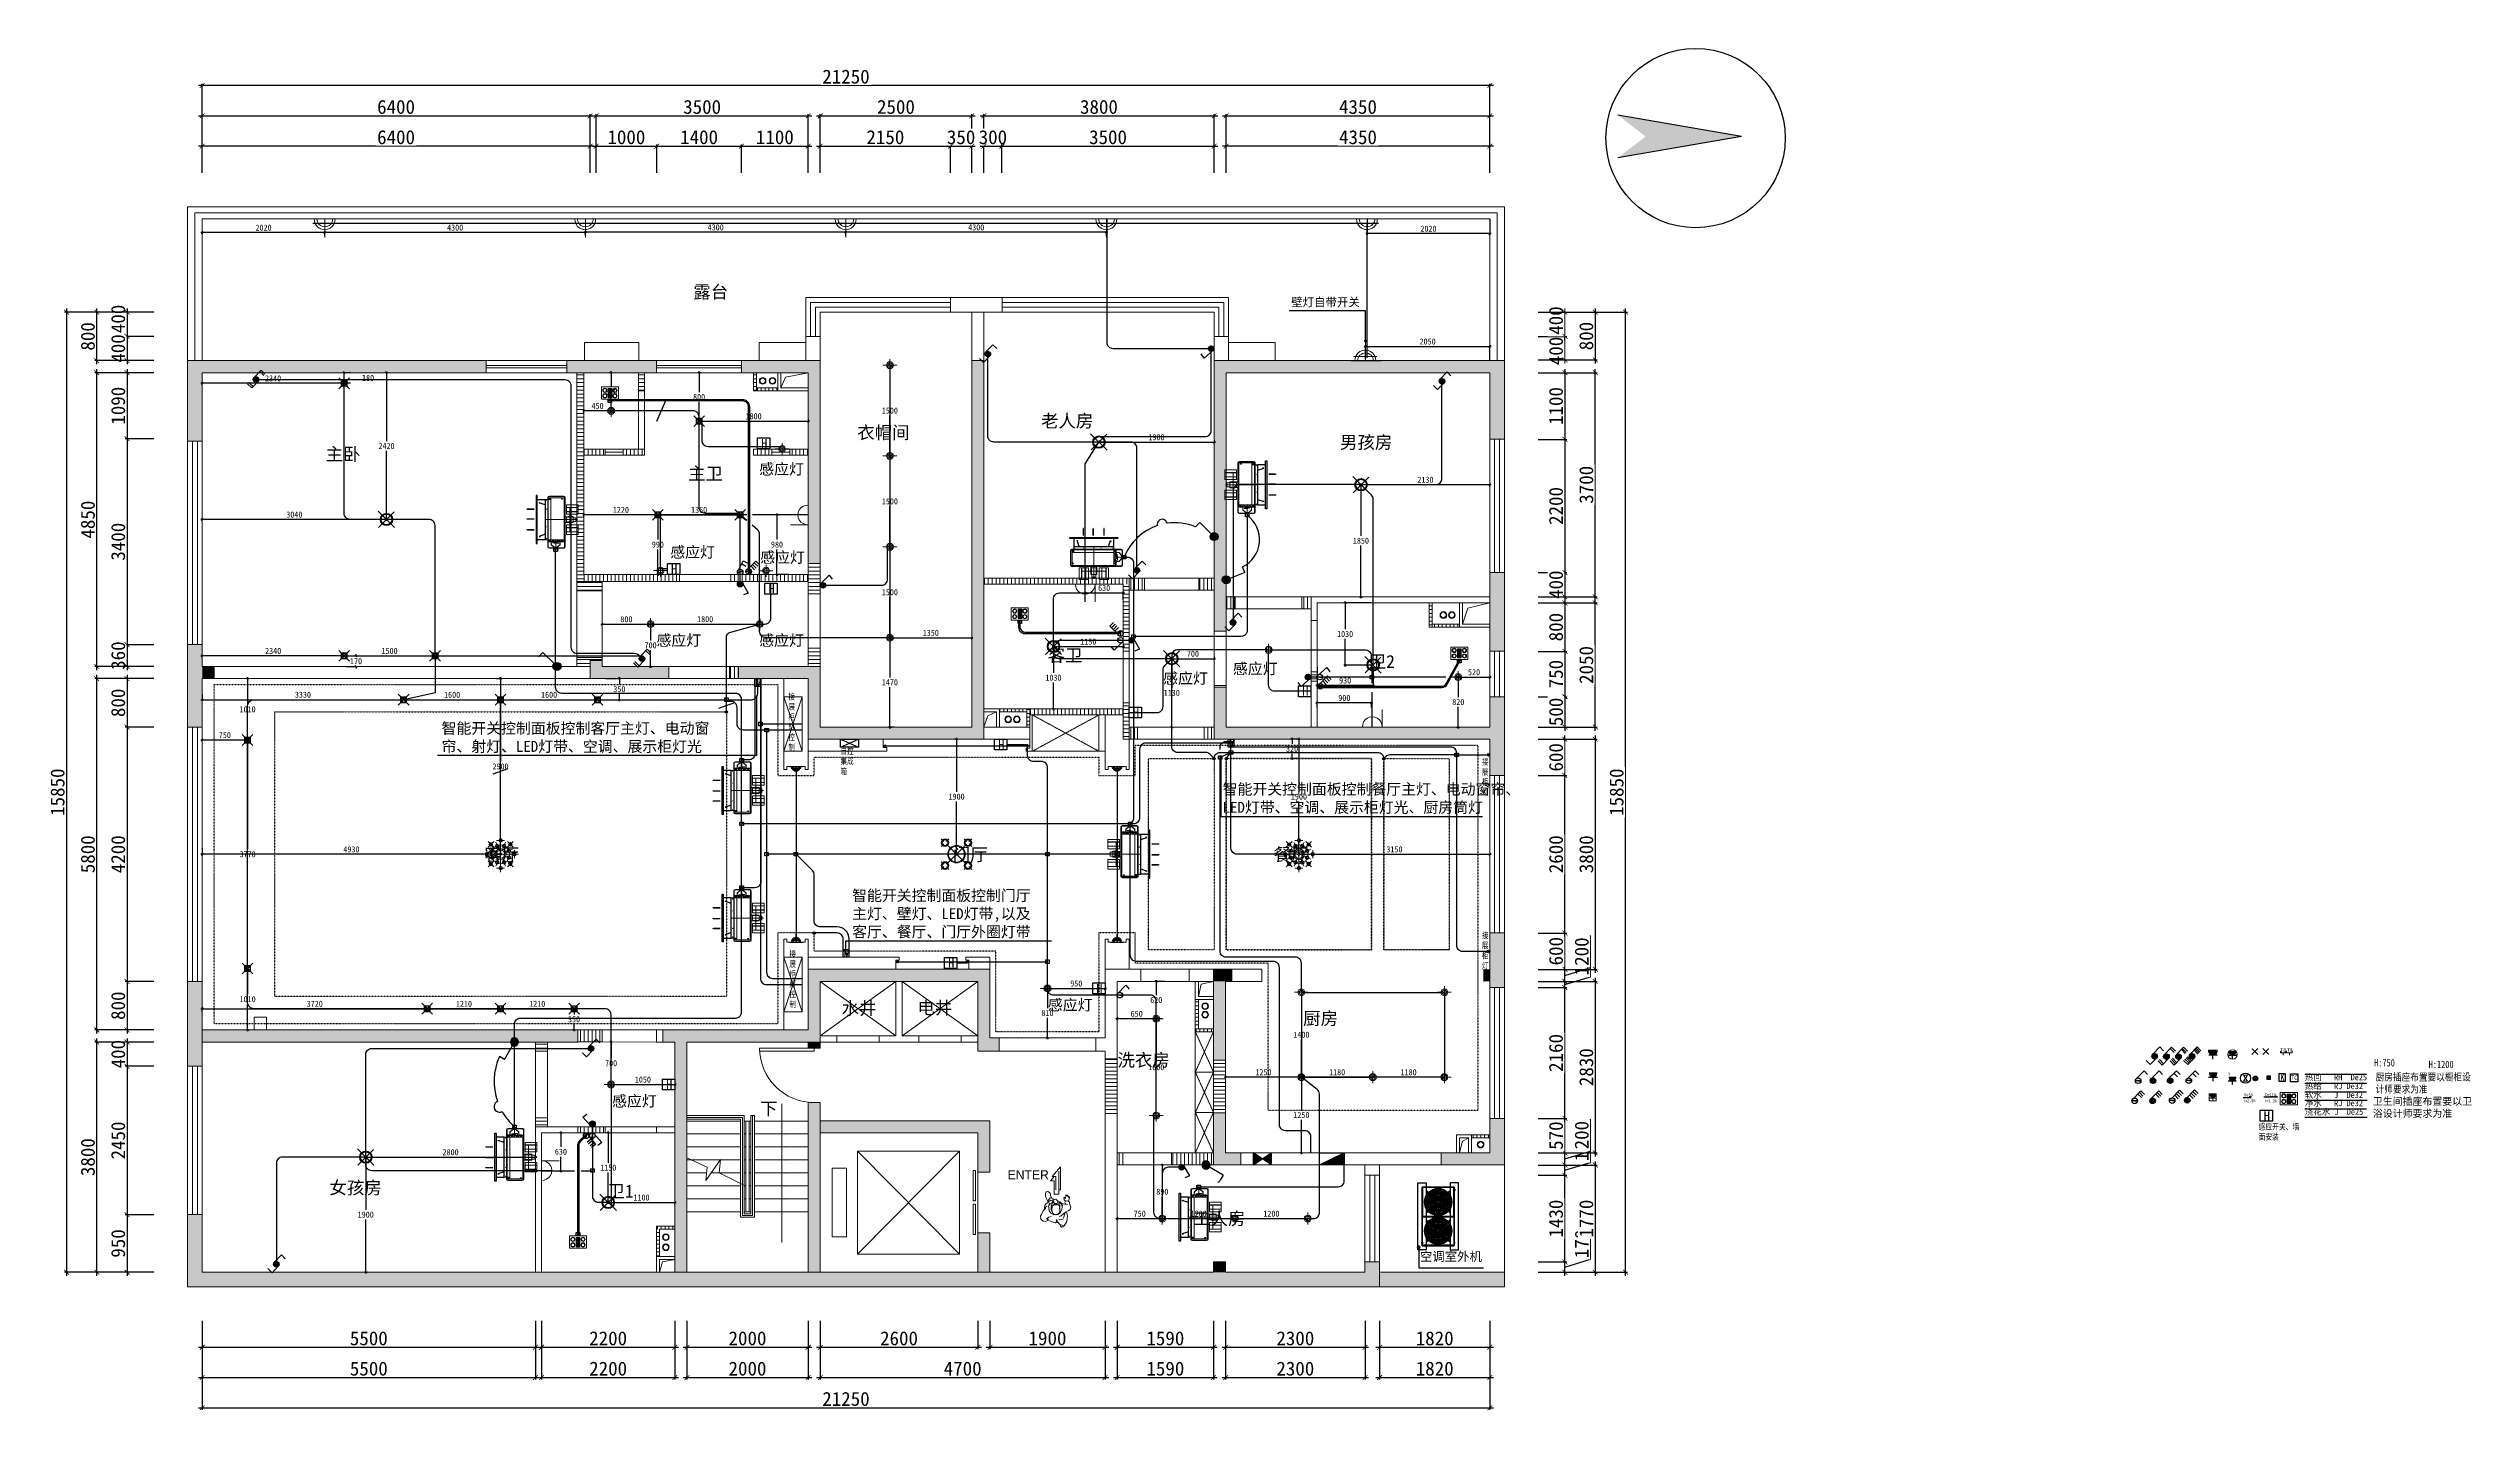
# Model space of a CAD drawing. Header units: millimetres. Extents: x -41640 to 3079702, y -5257903 to 68462.
# Drawn here: x 445 to 40435, y 32286 to 54773 of the extents above; entities that cross this region are included whole.
import ezdxf

# ---------------------------------------------------------------- set-up
doc = ezdxf.new("R2010")
doc.units = ezdxf.units.MM
doc.header["$LTSCALE"] = 10
for name, pattern in [('ACAD_ISO03W100', [30, 12, -18]), ('ACAD_ISO04W100', [30.5, 24, -3, 0.5, -3]), ('CONTINOUS', [0]), ('DASH', [0.35, 0.25, -0.1])]:
    doc.linetypes.add(name, pattern=pattern)
doc.layers.get('0').update_dxf_attribs({"color": 255})
doc.layers.get('Defpoints').update_dxf_attribs({"color": 255})
for name, color, linetype, lineweight in [('1室外尺寸标注', 3, 'Continuous', 30), ('1弱电插座布置图', 6, 'Continuous', 30), ('1强电插座布置图', 1, 'Continuous', 30), ('1排水布置图', 1, 'Continuous', 30), ('1灯位开关布线图', 1, 'Continuous', 30), ('1灯位开关布置图', 5, 'Continuous', 30), ('1灯具', 2, 'Continuous', 30), ('1空调', 3, 'Continuous', 30), ('1给水布置图', 4, 'Continuous', 30), ('1给水平面布置图', 4, 'Continuous', 13), ('1综合天花【灯具图层】', 50, 'Continuous', 13), ('A—弱电箱', 6, 'Continuous', 30), ('A—强电箱', 1, 'Continuous', 30), ('E__电路__弱电插座', 6, 'Continuous', 5), ('E—电路—强电插座尺寸标注', 232, 'Continuous', 0), ('图框', 255, 'Continuous', 0), ('机电', 3, 'Continuous', 0), ('标注', 250, 'Continuous', 0), ('浅线', 251, 'CONTINOUS', 0), ('灯具', 52, 'Continuous', 0), ('空调主机', 7, 'Continuous', 13)]:
    doc.layers.add(name, color=color, linetype=linetype, lineweight=lineweight)
for name, color, linetype in [('2323', 4, 'Continuous'), ('A轴线', 82, 'ACAD_ISO04W100'), ('LAYER2', 8, 'Continuous'), ('WALL', 255, 'Continuous'), ('图框图层', 7, 'Continuous'), ('辅助线', 8, 'Continuous')]:
    doc.layers.add(name, color=color, linetype=linetype)
doc.layers.add('家具', color=30, linetype='Continuous', lineweight=13, transparency=0.3)
doc.styles.add('(图框)宋体', font='', dxfattribs={"width": 0.8})
doc.styles.add('_THVAC_DIM', font='SIMPLEX', dxfattribs={"width": 0.8, "height": 3.5, "bigfont": 'HZTXT'})
doc.styles.get("Standard").update_dxf_attribs({"font": ''})
doc.styles.add('夏建东', font='', dxfattribs={"width": 0.85})
doc.styles.add('宋', font='')
doc.styles.add('宋体', font='', dxfattribs={"height": 2.5})
doc.styles.add('标注', font='', dxfattribs={"height": 60})
doc.styles.add('邓林', font='simhei.ttf')
doc.styles.add('黑体', font='simhei.ttf', dxfattribs={"width": 0.7})
doc.styles.get('(图框)宋体').set_extended_font_data('SimSun')
doc.styles.get('Standard').set_extended_font_data('SimSun')
doc.styles.get('夏建东').set_extended_font_data('SimSun')
doc.styles.get('宋').set_extended_font_data('FangSong_GB2312')
doc.styles.get('宋体').set_extended_font_data('SimSun')
doc.styles.get('标注').set_extended_font_data('SimSun')
doc.dimstyles.new('g', dxfattribs={"dimtxt": 100, "dimasz": 31, "dimexe": 21, "dimexo": 30, "dimgap": 31, "dimtad": 1, "dimtih": 1, "dimtoh": 1, "dimdec": 0, "dimrnd": 10, "dimdsep": 46, "dimtxsty": '夏建东', "dimblk": 'OBLIQUE', "dimcen": 2.5, "dimdle": 21, "dimclrd": 5, "dimclre": 5, "dimclrt": 5, "dimadec": 0, "dimazin": 0, "dimtfac": 1, "dimtdec": 0, "dimtmove": 2, "dimatfit": 3, "dimldrblk": 'DOT', "dimfxl": 300, "dimlwd": -1, "dimlwe": -1, "dimarcsym": 1})
doc.dimstyles.get("Standard").update_dxf_attribs({"dimtxt": 0.18, "dimasz": 0.18, "dimexe": 0.18, "dimexo": 0.0625, "dimgap": 0.09, "dimtad": 0, "dimtih": 1, "dimtoh": 1, "dimdec": 4, "dimzin": 0, "dimdsep": 46, "dimtxsty": 'Standard', "dimcen": 0.09, "dimadec": 0, "dimazin": 0, "dimtfac": 1, "dimtdec": 4, "dimtofl": 0, "dimtmove": 0, "dimatfit": 3, "dimfxl": 1, "dimtolj": 1, "dimtzin": 0, "dimarcsym": 0})
pattern_1 = [(90, (-3246102.35, 3453682.334), (-63.5, 1e-14), [])]
pattern_2 = [(180, (-3246102.35, 3453682.334), (-1e-14, -63.5), [])]

msp = doc.modelspace()

# ---------------------------------------------------------------- texts
at = {"layer": '1排水布置图', "char_height": 50, "width": 69.646, "attachment_point": 1, "style": '夏建东'}
for s, insert in [('i=2.5%', (36663.5, 37427.3)), ('De50', (36684.5, 37522)), ('i=1.2%', (37012.2, 37423.7)), ('De110', (37033.2, 37526.2))]:
    msp.add_mtext(s, dxfattribs=dict(at, insert=insert))
at = {"layer": '1灯位开关布线图', "linetype": 'Continuous', "lineweight": 30, "char_height": 100, "attachment_point": 1, "style": '_THVAC_DIM'}
for s, insert, width in [('接展柜灯控制', (12656.7, 44111.5), 110.612), ('自控集成箱', (13516.5, 43213.8), 316.872), ('接展柜灯', (24102.3, 43036.5), 110.612), ('接展柜灯', (24102.3, 40171.5), 110.612), ('接展柜灯控制', (12673.3, 39865.6), 110.612)]:
    msp.add_mtext(s, dxfattribs=dict(at, insert=insert, width=width))
at = {"layer": '1灯位开关布线图', "lineweight": 30, "attachment_point": 1}
for s, width, insert, char_height, style in [('{\\fSimSun|b0|i0|c134|p2;H}', 538.3, (21136.7, 44236.1), 150, '标注'), ('{\\fSimSun|b0|i0|c134|p2;H}', 538.3, (18342.2, 43884.3), 150, '标注'), ('{\\fSimSun|b0|i0|c134|p2;H}', 538.3, (16119.2, 43355.8), 150, '标注'), ('{\\fSimSun|b0|i0|c134|p2;H}', 538.3, (15293.4, 39750.8), 150, '标注'), ('{\\fSimSun|b0|i0|c134|p2;H}', 538.3, (17739.5, 39330.3), 150, '标注'), ('{\\fSimSun|b0|i0|c134|p2;H}', 538.3, (10639.3, 37743.5), 150, '标注'), ('{\\fSimSun|b0|i0|c134|p2;H}', 538.3, (37005.3, 37228.3), 150, '标注'), ('{\\fSimSun|b0|i0|c134|p2;感应开关、墙面安装}', 680.822, (36920.1, 37020.9), 100, '_THVAC_DIM')]:
    msp.add_mtext_dynamic_manual_height_columns(s, width=width, gutter_width=17.5, heights=[0], dxfattribs=dict(at, insert=insert, char_height=char_height, style=style))
at = {"layer": '1灯具', "attachment_point": 7, "style": '宋体'}
for s, insert, char_height, width in [('{\\C2;壁灯自带开关}', (20953.9, 50499.3), 138.6, 2026.015), ('{\\C2;感应灯}', (10479.6, 44891), 180, 2101.718), ('{\\C2;感应灯}', (12175.9, 44891), 180, 2101.718), ('{\\C45;感应灯}', (18841.9, 44264.2), 180, 2101.718), ('{\\C45;感应灯}', (19993.5, 44423), 180, 2101.718), ('{\\C2;智能开关控制面板控制客厅主灯、电动窗帘、射灯、LED灯带、空调、展示柜灯光}', (6933.3, 43140.7), 180, 4638.526), ('{\\C45;智能开关控制面板控制餐厅主灯、电动窗帘、LED灯带、空调、展示柜灯光、厨房筒灯}', (19823.6, 42135.1), 180, 5020.803), ('{\\C2;智能开关控制面板控制门厅主灯、壁灯、LED灯带,以及客厅、餐厅、门厅外圈灯带}', (13708.3, 40079.9), 180, 3170.449), ('{\\C2;感应灯}', (16938.6, 38871.8), 180, 2101.718), ('{\\C2;感应灯}', (9746.9, 37284.7), 180, 2101.718)]:
    msp.add_mtext(s, dxfattribs=dict(at, insert=insert, char_height=char_height, width=width))
at = {"layer": '1空调', "linetype": 'Continuous', "lineweight": 30, "insert": (37278.6, 37844), "char_height": 120, "attachment_point": 1, "style": '夏建东'}
msp.add_mtext_dynamic_manual_height_columns('K', width=106.214, gutter_width=12.5, heights=[0], dxfattribs=at)
at = {"layer": '1空调', "insert": (23079.4, 34905.4, 0), "char_height": 150, "width": 10068.411, "attachment_point": 1, "style": '宋体'}
msp.add_mtext('\\pt480;空调室外机', dxfattribs=at)
at = {"layer": '1给水平面布置图', "color": 4, "lineweight": 30, "char_height": 100, "attachment_point": 1}
for s, insert in [('{\\C6;热回   RH  De25}', (37683.1, 37838.6)), ('{\\C1;热给   RJ De32}', (37683.1, 37692.8)), ('{\\C256;软水 }  J  De32', (37683.1, 37547)), ('{\\C3;浇花水 J  De25}', (37683.1, 37268.8)), ('{\\C5;净水   RJ De32}', (37683.1, 37410.5))]:
    msp.add_mtext(s, dxfattribs=dict(at, insert=insert))
at = {"layer": 'E—电路—强电插座尺寸标注', "color": 5, "char_height": 120, "attachment_point": 1, "style": '_THVAC_DIM'}
for s, insert in [('{\\fSimSun|b0|i0|c134|p2;H:750}', (38827.1, 38088.6)), ('{\\fSimSun|b0|i0|c134|p2;H:1200}', (39727.4, 38061))]:
    msp.add_mtext_dynamic_manual_height_columns(s, width=405.755, gutter_width=17.5, heights=[0], dxfattribs=dict(at, insert=insert))
at = {"layer": 'E—电路—强电插座尺寸标注', "color": 5, "insert": (38852.2, 37852.1), "char_height": 120, "width": 1647.641, "attachment_point": 1, "style": '夏建东'}
msp.add_mtext('{\\C1;厨房插座布置要以橱柜设计师要求为准}', dxfattribs=at)
at = {"layer": 'E—电路—强电插座尺寸标注', "color": 5, "insert": (38806.3, 37451.2), "char_height": 120, "width": 1681.89, "attachment_point": 1}
msp.add_mtext('{\\fNSimSun|b0|i0|c134|p49;\\C1;卫生间插座布置要以卫浴设计师要求为准}', dxfattribs=at)
at = {"layer": '机电', "color": 0, "linetype": 'Continuous', "lineweight": 30, "char_height": 120, "width": 101.353, "attachment_point": 1, "style": '_THVAC_DIM'}
for insert in [(12115.9, 44365.2), (19927.5, 43365.2), (13573.2, 39895.2)]:
    msp.add_mtext('M', dxfattribs=dict(at, insert=insert))
at = {"layer": '浅线', "linetype": 'ByBlock', "style": '邓林'}
for s, p in [('客厅', (7636.5, 41361.2)), ('门厅', (15369.6, 41361.2)), ('餐厅', (20664.6, 41361.2, 0)), ('厨房', (21152.4, 38655.1, 0)), ('洗衣房', (18087.8, 37967.2)), ('工人房', (19336.3, 35350.6))]:
    msp.add_text(s, height=211.2, dxfattribs=at).set_placement(p)
at = {"layer": '浅线', "style": '黑体'}
for s, p in [('水井', (13535.9, 38822.7, 0)), ('电井', (14786.7, 38830.9, 0)), ('下', (12189.2, 37164.2))]:
    msp.add_text(s, height=210.3, dxfattribs=at).set_placement(p)
at = {"layer": '浅线', "linetype": 'ByBlock', "char_height": 211.2, "width": 1868.847, "attachment_point": 1, "style": '邓林'}
for s, insert in [('露台', (11087.6, 50859.8)), ('客卫', (16934.6, 44862.3, 0)), ('卫2', (22234.2, 44758.2, 0)), ('女孩房', (5082.2, 36071.5, 0)), ('卫1', (9669.5, 36014.1, 0))]:
    msp.add_mtext(s, dxfattribs=dict(at, insert=insert))

# ---------------------------------------------------------------- blocks, each defined once
blk = doc.blocks.new('_Oblique')
at = {"color": 0, "linetype": 'ByBlock', "lineweight": -2}
blk.add_line((-0.5, -0.5), (0.5, 0.5), dxfattribs=at)
blk = doc.blocks.new('*D356')
at = {"layer": '1灯位开关布置图', "color": 5}
for p, q in [((5343, 49245), (2961, 49245)), ((2982, 49215), (2982, 49224)), ((5322, 49215), (5322, 49224))]:
    blk.add_line(p, q, dxfattribs=at)
at = {"layer": 'Defpoints', "color": 0, "lineweight": 30}
for p in [(2982, 49245), (2982, 49245), (5322, 49245)]:
    blk.add_point(p, dxfattribs=at)
at = {"layer": '1灯位开关布置图', "color": 5, "xscale": 31, "yscale": 31, "zscale": 31, "rotation": 180}
blk.add_blockref('_Oblique', (2982, 49245), dxfattribs=at)
at = {"layer": '1灯位开关布置图', "color": 5, "xscale": 31, "yscale": 31, "zscale": 31}
blk.add_blockref('_Oblique', (5322, 49245), dxfattribs=at)
at = {"layer": '1灯位开关布置图', "color": 5, "insert": (4152, 49326), "char_height": 100, "attachment_point": 5, "style": '夏建东'}
blk.add_mtext('2340', dxfattribs=at)
blk = doc.blocks.new('_Dot')
at = {"color": 0, "linetype": 'ByBlock', "lineweight": -2}
blk.add_line((-0.5, 0), (-1, 0), dxfattribs=at)
at = {"color": 0, "linetype": 'ByBlock', "const_width": 0.5}
blk.add_lwpolyline([(-0.25, 0, 1), (0.25, 0, 1)], format="xyb", close=True, dxfattribs=at)
blk = doc.blocks.new('*D193')
at = {"layer": '1灯位开关布置图', "color": 5}
for p, q in [((5431, 49420), (5304, 49420)), ((5431, 49245), (5304, 49245)), ((5325, 49224), (5325, 49441))]:
    blk.add_line(p, q, dxfattribs=at)
at = {"layer": 'Defpoints', "color": 0, "lineweight": 30}
for p in [(5325, 49420), (5461, 49420), (5461, 49245)]:
    blk.add_point(p, dxfattribs=at)
at = {"layer": '1灯位开关布置图', "color": 5, "xscale": 31, "yscale": 31, "zscale": 31}
for p, rotation in [((5325, 49420), 90), ((5325, 49245), 270)]:
    blk.add_blockref('_Oblique', p, dxfattribs=dict(at, rotation=rotation))
at = {"layer": '1灯位开关布置图', "color": 5, "insert": (5720, 49333), "char_height": 100, "attachment_point": 5, "style": '夏建东'}
blk.add_mtext('180', dxfattribs=at)
blk = doc.blocks.new('*D357')
at = {"layer": '1灯位开关布置图', "color": 5}
for p, q in [((6024, 49441), (6024, 48290)), ((6052, 49420), (6045, 49420)), ((6024, 46976), (6024, 48128)), ((6054, 46997), (6045, 46997))]:
    blk.add_line(p, q, dxfattribs=at)
at = {"layer": 'Defpoints', "color": 0, "lineweight": 30}
for p in [(6022, 49420), (6024, 49420), (6024, 46997)]:
    blk.add_point(p, dxfattribs=at)
at = {"layer": '1灯位开关布置图', "color": 5, "xscale": 31, "yscale": 31, "zscale": 31}
for p, rotation in [((6024, 49420), 90), ((6024, 46997), 270)]:
    blk.add_blockref('_Oblique', p, dxfattribs=dict(at, rotation=rotation))
at = {"layer": '1灯位开关布置图', "color": 5, "insert": (6024, 48209), "char_height": 100, "attachment_point": 5, "style": '夏建东'}
blk.add_mtext('2420', dxfattribs=at)
blk = doc.blocks.new('*D358')
at = {"layer": '1灯位开关布置图', "color": 5}
for p, q in [((9703, 49420), (9712, 49420)), ((9733, 49441), (9733, 49186)), ((9703, 48790), (9712, 48790)), ((9733, 48769), (9733, 49024))]:
    blk.add_line(p, q, dxfattribs=at)
at = {"layer": 'Defpoints', "color": 0, "lineweight": 30}
for p in [(9733, 49420), (9733, 49420), (9733, 48790)]:
    blk.add_point(p, dxfattribs=at)
at = {"layer": '1灯位开关布置图', "color": 5, "xscale": 31, "yscale": 31, "zscale": 31}
for p, rotation in [((9733, 49420), 90), ((9733, 48790), 270)]:
    blk.add_blockref('_Oblique', p, dxfattribs=dict(at, rotation=rotation))
at = {"layer": '1灯位开关布置图', "color": 5, "insert": (9733, 49105), "char_height": 100, "attachment_point": 5, "style": '夏建东'}
blk.add_mtext('630', dxfattribs=at)
blk = doc.blocks.new('*D359')
at = {"layer": '1灯位开关布置图', "color": 5}
for p, q in [((9754, 48790), (9262, 48790)), ((9283, 48760), (9283, 48769)), ((9733, 48760), (9733, 48769))]:
    blk.add_line(p, q, dxfattribs=at)
at = {"layer": 'Defpoints', "color": 0, "lineweight": 30}
for p in [(9283, 48790), (9283, 48790), (9733, 48790)]:
    blk.add_point(p, dxfattribs=at)
at = {"layer": '1灯位开关布置图', "color": 5, "xscale": 31, "yscale": 31, "zscale": 31, "rotation": 180}
blk.add_blockref('_Oblique', (9283, 48790), dxfattribs=at)
at = {"layer": '1灯位开关布置图', "color": 5, "xscale": 31, "yscale": 31, "zscale": 31}
blk.add_blockref('_Oblique', (9733, 48790), dxfattribs=at)
at = {"layer": '1灯位开关布置图', "color": 5, "insert": (9508, 48871), "char_height": 100, "attachment_point": 5, "style": '夏建东'}
blk.add_mtext('450', dxfattribs=at)
blk = doc.blocks.new('*D194')
at = {"layer": '1灯位开关布置图', "color": 5}
for p, q in [((11162, 48620), (13004, 48620)), ((11183, 48652), (11183, 48599)), ((12983, 48652), (12983, 48599))]:
    blk.add_line(p, q, dxfattribs=at)
at = {"layer": 'Defpoints', "color": 0, "lineweight": 30}
for p in [(11183, 48682), (12983, 48682), (12983, 48620)]:
    blk.add_point(p, dxfattribs=at)
at = {"layer": '1灯位开关布置图', "color": 5, "xscale": 31, "yscale": 31, "zscale": 31, "rotation": 180}
blk.add_blockref('_Oblique', (11183, 48620), dxfattribs=at)
at = {"layer": '1灯位开关布置图', "color": 5, "xscale": 31, "yscale": 31, "zscale": 31}
blk.add_blockref('_Oblique', (12983, 48620), dxfattribs=at)
at = {"layer": '1灯位开关布置图', "color": 5, "insert": (12083, 48701), "char_height": 100, "attachment_point": 5, "style": '夏建东'}
blk.add_mtext('1800', dxfattribs=at)
blk = doc.blocks.new('*D195')
at = {"layer": '1灯位开关布置图', "color": 5}
for p, q in [((11214, 49420), (11162, 49420)), ((11183, 49441), (11183, 49101)), ((11183, 48599), (11183, 48939)), ((11214, 48620), (11162, 48620))]:
    blk.add_line(p, q, dxfattribs=at)
at = {"layer": 'Defpoints', "color": 0, "lineweight": 30}
for p in [(11183, 49420), (11244, 49420), (11244, 48620)]:
    blk.add_point(p, dxfattribs=at)
at = {"layer": '1灯位开关布置图', "color": 5, "xscale": 31, "yscale": 31, "zscale": 31}
for p, rotation in [((11183, 49420), 90), ((11183, 48620), 270)]:
    blk.add_blockref('_Oblique', p, dxfattribs=dict(at, rotation=rotation))
at = {"layer": '1灯位开关布置图', "color": 5, "insert": (11183, 49020), "char_height": 100, "attachment_point": 5, "style": '夏建东'}
blk.add_mtext('800', dxfattribs=at)
blk = doc.blocks.new('*D360')
at = {"layer": '1灯位开关布置图', "color": 5}
for p, q in [((10482, 47075), (11884, 47075)), ((10503, 47045), (10503, 47054)), ((11863, 47045), (11863, 47054))]:
    blk.add_line(p, q, dxfattribs=at)
at = {"layer": 'Defpoints', "color": 0, "lineweight": 30}
for p in [(10503, 47075), (11863, 47075), (11863, 47075)]:
    blk.add_point(p, dxfattribs=at)
at = {"layer": '1灯位开关布置图', "color": 5, "xscale": 31, "yscale": 31, "zscale": 31, "rotation": 180}
blk.add_blockref('_Oblique', (10503, 47075), dxfattribs=at)
at = {"layer": '1灯位开关布置图', "color": 5, "xscale": 31, "yscale": 31, "zscale": 31}
blk.add_blockref('_Oblique', (11863, 47075), dxfattribs=at)
at = {"layer": '1灯位开关布置图', "color": 5, "insert": (11183, 47156), "char_height": 100, "attachment_point": 5, "style": '夏建东'}
blk.add_mtext('1360', dxfattribs=at)
blk = doc.blocks.new('*D361')
at = {"layer": '1灯位开关布置图', "color": 5}
for p, q in [((10524, 47075), (9262, 47075)), ((9283, 47045), (9283, 47054)), ((10503, 47045), (10503, 47054))]:
    blk.add_line(p, q, dxfattribs=at)
at = {"layer": 'Defpoints', "color": 0, "lineweight": 30}
for p in [(9283, 47075), (9283, 47075), (10503, 47075)]:
    blk.add_point(p, dxfattribs=at)
at = {"layer": '1灯位开关布置图', "color": 5, "xscale": 31, "yscale": 31, "zscale": 31, "rotation": 180}
blk.add_blockref('_Oblique', (9283, 47075), dxfattribs=at)
at = {"layer": '1灯位开关布置图', "color": 5, "xscale": 31, "yscale": 31, "zscale": 31}
blk.add_blockref('_Oblique', (10503, 47075), dxfattribs=at)
at = {"layer": '1灯位开关布置图', "color": 5, "insert": (9893, 47156), "char_height": 100, "attachment_point": 5, "style": '夏建东'}
blk.add_mtext('1220', dxfattribs=at)
blk = doc.blocks.new('*D196')
at = {"layer": '1灯位开关布置图', "color": 5}
for p, q in [((10520, 47075), (10482, 47075)), ((10503, 47096), (10503, 46664)), ((10503, 46069), (10503, 46502)), ((10520, 46090), (10482, 46090))]:
    blk.add_line(p, q, dxfattribs=at)
at = {"layer": 'Defpoints', "color": 0, "lineweight": 30}
for p in [(10550, 47075), (10503, 46090), (10550, 46090)]:
    blk.add_point(p, dxfattribs=at)
at = {"layer": '1灯位开关布置图', "color": 5, "xscale": 31, "yscale": 31, "zscale": 31}
for p, rotation in [((10503, 47075), 90), ((10503, 46090), 270)]:
    blk.add_blockref('_Oblique', p, dxfattribs=dict(at, rotation=rotation))
at = {"layer": '1灯位开关布置图', "color": 5, "insert": (10503, 46583), "char_height": 100, "attachment_point": 5, "style": '夏建东'}
blk.add_mtext('990', dxfattribs=at)
blk = doc.blocks.new('*D362')
at = {"layer": '1灯位开关布置图', "color": 5}
for p, q in [((9562, 45270), (10404, 45270)), ((9583, 45240), (9583, 45249)), ((10383, 45240), (10383, 45249))]:
    blk.add_line(p, q, dxfattribs=at)
at = {"layer": 'Defpoints', "color": 0, "lineweight": 30}
for p in [(9583, 45270), (10383, 45270), (10383, 45270)]:
    blk.add_point(p, dxfattribs=at)
at = {"layer": '1灯位开关布置图', "color": 5, "xscale": 31, "yscale": 31, "zscale": 31, "rotation": 180}
blk.add_blockref('_Oblique', (9583, 45270), dxfattribs=at)
at = {"layer": '1灯位开关布置图', "color": 5, "xscale": 31, "yscale": 31, "zscale": 31}
blk.add_blockref('_Oblique', (10383, 45270), dxfattribs=at)
at = {"layer": '1灯位开关布置图', "color": 5, "insert": (9983, 45351), "char_height": 100, "attachment_point": 5, "style": '夏建东'}
blk.add_mtext('800', dxfattribs=at)
blk = doc.blocks.new('*D363')
at = {"layer": '1灯位开关布置图', "color": 5}
for p, q in [((10353, 45270), (10362, 45270)), ((10383, 45291), (10383, 45001)), ((10383, 44549), (10383, 44839)), ((10353, 44570), (10362, 44570))]:
    blk.add_line(p, q, dxfattribs=at)
at = {"layer": 'Defpoints', "color": 0, "lineweight": 30}
for p in [(10383, 45270), (10383, 44570), (10383, 44570)]:
    blk.add_point(p, dxfattribs=at)
at = {"layer": '1灯位开关布置图', "color": 5, "xscale": 31, "yscale": 31, "zscale": 31}
for p, rotation in [((10383, 45270), 90), ((10383, 44570), 270)]:
    blk.add_blockref('_Oblique', p, dxfattribs=dict(at, rotation=rotation))
at = {"layer": '1灯位开关布置图', "color": 5, "insert": (10383, 44920), "char_height": 100, "attachment_point": 5, "style": '夏建东'}
blk.add_mtext('700', dxfattribs=at)
blk = doc.blocks.new('*D364')
at = {"layer": '1灯位开关布置图', "color": 5}
for p, q in [((14302, 45045), (14311, 45045)), ((14332, 45066), (14332, 44389)), ((14332, 43549), (14332, 44227)), ((14402, 43570), (14311, 43570))]:
    blk.add_line(p, q, dxfattribs=at)
at = {"layer": 'Defpoints', "color": 0, "lineweight": 30}
for p in [(14332, 45045), (14332, 45045), (14432, 43570)]:
    blk.add_point(p, dxfattribs=at)
at = {"layer": '1灯位开关布置图', "color": 5, "xscale": 31, "yscale": 31, "zscale": 31}
for p, rotation in [((14332, 45045), 90), ((14332, 43570), 270)]:
    blk.add_blockref('_Oblique', p, dxfattribs=dict(at, rotation=rotation))
at = {"layer": '1灯位开关布置图', "color": 5, "insert": (14332, 44308), "char_height": 100, "attachment_point": 5, "style": '夏建东'}
blk.add_mtext('1470', dxfattribs=at)
blk = doc.blocks.new('*D365')
at = {"layer": '1灯位开关布置图', "color": 5}
for p, q in [((14302, 46545), (14311, 46545)), ((14332, 46566), (14332, 45876)), ((14332, 45024), (14332, 45714)), ((14302, 45045), (14311, 45045))]:
    blk.add_line(p, q, dxfattribs=at)
at = {"layer": 'Defpoints', "color": 0, "lineweight": 30}
for p in [(14332, 46545), (14332, 46545), (14332, 45045)]:
    blk.add_point(p, dxfattribs=at)
at = {"layer": '1灯位开关布置图', "color": 5, "xscale": 31, "yscale": 31, "zscale": 31}
for p, rotation in [((14332, 46545), 90), ((14332, 45045), 270)]:
    blk.add_blockref('_Oblique', p, dxfattribs=dict(at, rotation=rotation))
at = {"layer": '1灯位开关布置图', "color": 5, "insert": (14332, 45795), "char_height": 100, "attachment_point": 5, "style": '夏建东'}
blk.add_mtext('1500', dxfattribs=at)
blk = doc.blocks.new('*D366')
at = {"layer": '1灯位开关布置图', "color": 5}
for p, q in [((14302, 48045), (14311, 48045)), ((14332, 48066), (14332, 47376)), ((14332, 46524), (14332, 47214)), ((14302, 46545), (14311, 46545))]:
    blk.add_line(p, q, dxfattribs=at)
at = {"layer": 'Defpoints', "color": 0, "lineweight": 30}
for p in [(14332, 48045), (14332, 48045), (14332, 46545)]:
    blk.add_point(p, dxfattribs=at)
at = {"layer": '1灯位开关布置图', "color": 5, "xscale": 31, "yscale": 31, "zscale": 31}
for p, rotation in [((14332, 48045), 90), ((14332, 46545), 270)]:
    blk.add_blockref('_Oblique', p, dxfattribs=dict(at, rotation=rotation))
at = {"layer": '1灯位开关布置图', "color": 5, "insert": (14332, 47295), "char_height": 100, "attachment_point": 5, "style": '夏建东'}
blk.add_mtext('1500', dxfattribs=at)
blk = doc.blocks.new('*D367')
at = {"layer": '1灯位开关布置图', "color": 5}
for p, q in [((14311, 45045), (15703, 45045)), ((14332, 45015), (14332, 45024)), ((15682, 45015), (15682, 45024))]:
    blk.add_line(p, q, dxfattribs=at)
at = {"layer": 'Defpoints', "color": 0, "lineweight": 30}
for p in [(14332, 45045), (15682, 45045), (15682, 45045)]:
    blk.add_point(p, dxfattribs=at)
at = {"layer": '1灯位开关布置图', "color": 5, "xscale": 31, "yscale": 31, "zscale": 31, "rotation": 180}
blk.add_blockref('_Oblique', (14332, 45045), dxfattribs=at)
at = {"layer": '1灯位开关布置图', "color": 5, "xscale": 31, "yscale": 31, "zscale": 31}
blk.add_blockref('_Oblique', (15682, 45045), dxfattribs=at)
at = {"layer": '1灯位开关布置图', "color": 5, "insert": (15007, 45126), "char_height": 100, "attachment_point": 5, "style": '夏建东'}
blk.add_mtext('1350', dxfattribs=at)
blk = doc.blocks.new('*D368')
at = {"layer": '1灯位开关布置图', "color": 5}
for p, q in [((14302, 49545), (14311, 49545)), ((14332, 49566), (14332, 48876)), ((14332, 48024), (14332, 48714)), ((14302, 48045), (14311, 48045))]:
    blk.add_line(p, q, dxfattribs=at)
at = {"layer": 'Defpoints', "color": 0, "lineweight": 30}
for p in [(14332, 49545), (14332, 49545), (14332, 48045)]:
    blk.add_point(p, dxfattribs=at)
at = {"layer": '1灯位开关布置图', "color": 5, "xscale": 31, "yscale": 31, "zscale": 31}
for p, rotation in [((14332, 49545), 90), ((14332, 48045), 270)]:
    blk.add_blockref('_Oblique', p, dxfattribs=dict(at, rotation=rotation))
at = {"layer": '1灯位开关布置图', "color": 5, "insert": (14332, 48795), "char_height": 100, "attachment_point": 5, "style": '夏建东'}
blk.add_mtext('1500', dxfattribs=at)
blk = doc.blocks.new('*D369')
at = {"layer": '1灯位开关布置图', "color": 5}
for p, q in [((17011, 44900), (18204, 44900)), ((17032, 44928), (17032, 44921)), ((18183, 44928), (18183, 44921))]:
    blk.add_line(p, q, dxfattribs=at)
at = {"layer": 'Defpoints', "color": 0, "lineweight": 30}
for p in [(17032, 44898), (18183, 44900), (18183, 44898)]:
    blk.add_point(p, dxfattribs=at)
at = {"layer": '1灯位开关布置图', "color": 5, "xscale": 31, "yscale": 31, "zscale": 31, "rotation": 180}
blk.add_blockref('_Oblique', (17032, 44900), dxfattribs=at)
at = {"layer": '1灯位开关布置图', "color": 5, "xscale": 31, "yscale": 31, "zscale": 31}
blk.add_blockref('_Oblique', (18183, 44900), dxfattribs=at)
at = {"layer": '1灯位开关布置图', "color": 5, "insert": (17607, 44981), "char_height": 100, "attachment_point": 5, "style": '夏建东'}
blk.add_mtext('1150', dxfattribs=at)
blk = doc.blocks.new('*D370')
at = {"layer": '1灯位开关布置图', "color": 5}
for p, q in [((17031, 44921), (17031, 44466)), ((17061, 44900), (17052, 44900)), ((17031, 43849), (17031, 44304)), ((17061, 43870), (17052, 43870))]:
    blk.add_line(p, q, dxfattribs=at)
at = {"layer": 'Defpoints', "color": 0, "lineweight": 30}
for p in [(17031, 44900), (17031, 43870), (17031, 43870)]:
    blk.add_point(p, dxfattribs=at)
at = {"layer": '1灯位开关布置图', "color": 5, "xscale": 31, "yscale": 31, "zscale": 31}
for p, rotation in [((17031, 44900), 90), ((17031, 43870), 270)]:
    blk.add_blockref('_Oblique', p, dxfattribs=dict(at, rotation=rotation))
at = {"layer": '1灯位开关布置图', "color": 5, "insert": (17031, 44385), "char_height": 100, "attachment_point": 5, "style": '夏建东'}
blk.add_mtext('1030', dxfattribs=at)
blk = doc.blocks.new('*D371')
at = {"layer": '1灯位开关布置图', "color": 5}
for p, q in [((17762, 48274), (19703, 48274)), ((17783, 48299), (17783, 48295)), ((19682, 48299), (19682, 48295))]:
    blk.add_line(p, q, dxfattribs=at)
at = {"layer": 'Defpoints', "color": 0, "lineweight": 30}
for p in [(17783, 48269), (19682, 48274), (19682, 48269)]:
    blk.add_point(p, dxfattribs=at)
at = {"layer": '1灯位开关布置图', "color": 5, "xscale": 31, "yscale": 31, "zscale": 31, "rotation": 180}
blk.add_blockref('_Oblique', (17783, 48274), dxfattribs=at)
at = {"layer": '1灯位开关布置图', "color": 5, "xscale": 31, "yscale": 31, "zscale": 31}
blk.add_blockref('_Oblique', (19682, 48274), dxfattribs=at)
at = {"layer": '1灯位开关布置图', "color": 5, "insert": (18732, 48355), "char_height": 100, "attachment_point": 5, "style": '夏建东'}
blk.add_mtext('1900', dxfattribs=at)
blk = doc.blocks.new('*D372')
at = {"layer": '1灯位开关布置图', "color": 5}
for p, q in [((22086, 47572), (24254, 47572)), ((22107, 47542), (22107, 47551)), ((24233, 47542), (24233, 47551))]:
    blk.add_line(p, q, dxfattribs=at)
at = {"layer": 'Defpoints', "color": 0, "lineweight": 30}
for p in [(22107, 47572), (24233, 47572), (24233, 47572)]:
    blk.add_point(p, dxfattribs=at)
at = {"layer": '1灯位开关布置图', "color": 5, "xscale": 31, "yscale": 31, "zscale": 31, "rotation": 180}
blk.add_blockref('_Oblique', (22107, 47572), dxfattribs=at)
at = {"layer": '1灯位开关布置图', "color": 5, "xscale": 31, "yscale": 31, "zscale": 31}
blk.add_blockref('_Oblique', (24233, 47572), dxfattribs=at)
at = {"layer": '1灯位开关布置图', "color": 5, "insert": (23170, 47653), "char_height": 100, "attachment_point": 5, "style": '夏建东'}
blk.add_mtext('2130', dxfattribs=at)
blk = doc.blocks.new('*D373')
at = {"layer": '1灯位开关布置图', "color": 5}
for p, q in [((22106, 47592), (22106, 46727)), ((22076, 47571), (22085, 47571)), ((22106, 45699), (22106, 46565)), ((22076, 45720), (22085, 45720))]:
    blk.add_line(p, q, dxfattribs=at)
at = {"layer": 'Defpoints', "color": 0, "lineweight": 30}
for p in [(22106, 47571), (22106, 45720), (22106, 45720)]:
    blk.add_point(p, dxfattribs=at)
at = {"layer": '1灯位开关布置图', "color": 5, "xscale": 31, "yscale": 31, "zscale": 31}
for p, rotation in [((22106, 47571), 90), ((22106, 45720), 270)]:
    blk.add_blockref('_Oblique', p, dxfattribs=dict(at, rotation=rotation))
at = {"layer": '1灯位开关布置图', "color": 5, "insert": (22106, 46646), "char_height": 100, "attachment_point": 5, "style": '夏建东'}
blk.add_mtext('1850', dxfattribs=at)
blk = doc.blocks.new('*D374')
at = {"layer": '1灯位开关布置图', "color": 5}
for p, q in [((22276, 45620), (21824, 45620)), ((21845, 45641), (21845, 45187)), ((21845, 44570), (21845, 45025)), ((22276, 44591), (21824, 44591))]:
    blk.add_line(p, q, dxfattribs=at)
at = {"layer": 'Defpoints', "color": 0, "lineweight": 30}
for p in [(21845, 45620), (22306, 45620), (22306, 44591)]:
    blk.add_point(p, dxfattribs=at)
at = {"layer": '1灯位开关布置图', "color": 5, "xscale": 31, "yscale": 31, "zscale": 31}
for p, rotation in [((21845, 45620), 90), ((21845, 44591), 270)]:
    blk.add_blockref('_Oblique', p, dxfattribs=dict(at, rotation=rotation))
at = {"layer": '1灯位开关布置图', "color": 5, "insert": (21845, 45106), "char_height": 100, "attachment_point": 5, "style": '夏建东'}
blk.add_mtext('1030', dxfattribs=at)
blk = doc.blocks.new('*D375')
at = {"layer": '1灯位开关布置图', "color": 5}
for p, q in [((21383, 44562), (21383, 44237)), ((22308, 44562), (22308, 44237)), ((22329, 44258), (21362, 44258))]:
    blk.add_line(p, q, dxfattribs=at)
at = {"layer": 'Defpoints', "color": 0, "lineweight": 30}
for p in [(21383, 44592), (22308, 44592), (21383, 44258)]:
    blk.add_point(p, dxfattribs=at)
at = {"layer": '1灯位开关布置图', "color": 5, "xscale": 31, "yscale": 31, "zscale": 31, "rotation": 180}
blk.add_blockref('_Oblique', (21383, 44258), dxfattribs=at)
at = {"layer": '1灯位开关布置图', "color": 5, "xscale": 31, "yscale": 31, "zscale": 31}
blk.add_blockref('_Oblique', (22308, 44258), dxfattribs=at)
at = {"layer": '1灯位开关布置图', "color": 5, "insert": (21845, 44339), "char_height": 100, "attachment_point": 5, "style": '夏建东'}
blk.add_mtext('930', dxfattribs=at)
blk = doc.blocks.new('*D376')
at = {"layer": '1灯位开关布置图', "color": 5}
for p, q in [((23692, 44395), (24254, 44395)), ((23713, 44365), (23713, 44374)), ((24233, 44365), (24233, 44374))]:
    blk.add_line(p, q, dxfattribs=at)
at = {"layer": 'Defpoints', "color": 0, "lineweight": 30}
for p in [(23713, 44395), (24233, 44395), (24233, 44395)]:
    blk.add_point(p, dxfattribs=at)
at = {"layer": '1灯位开关布置图', "color": 5, "xscale": 31, "yscale": 31, "zscale": 31, "rotation": 180}
blk.add_blockref('_Oblique', (23713, 44395), dxfattribs=at)
at = {"layer": '1灯位开关布置图', "color": 5, "xscale": 31, "yscale": 31, "zscale": 31}
blk.add_blockref('_Oblique', (24233, 44395), dxfattribs=at)
at = {"layer": '1灯位开关布置图', "color": 5, "insert": (23973, 44476), "char_height": 100, "attachment_point": 5, "style": '夏建东'}
blk.add_mtext('520', dxfattribs=at)
blk = doc.blocks.new('*D377')
at = {"layer": '1灯位开关布置图', "color": 5}
for p, q in [((23683, 44395), (23692, 44395)), ((23713, 44416), (23713, 44064)), ((23713, 43549), (23713, 43902)), ((23683, 43570), (23692, 43570))]:
    blk.add_line(p, q, dxfattribs=at)
at = {"layer": 'Defpoints', "color": 0, "lineweight": 30}
for p in [(23713, 44395), (23713, 43570), (23713, 43570)]:
    blk.add_point(p, dxfattribs=at)
at = {"layer": '1灯位开关布置图', "color": 5, "xscale": 31, "yscale": 31, "zscale": 31}
for p, rotation in [((23713, 44395), 90), ((23713, 43570), 270)]:
    blk.add_blockref('_Oblique', p, dxfattribs=dict(at, rotation=rotation))
at = {"layer": '1灯位开关布置图', "color": 5, "insert": (23713, 43983), "char_height": 100, "attachment_point": 5, "style": '夏建东'}
blk.add_mtext('820', dxfattribs=at)
blk = doc.blocks.new('*D197')
at = {"layer": '1灯位开关布置图', "color": 5}
for p, q in [((2961, 44022), (6328, 44022)), ((2982, 44106), (2982, 44001)), ((6307, 44048), (6307, 44043))]:
    blk.add_line(p, q, dxfattribs=at)
at = {"layer": 'Defpoints', "color": 0, "lineweight": 30}
for p in [(2982, 44136), (6307, 44022), (6307, 44018)]:
    blk.add_point(p, dxfattribs=at)
at = {"layer": '1灯位开关布置图', "color": 5, "xscale": 31, "yscale": 31, "zscale": 31, "rotation": 180}
blk.add_blockref('_Oblique', (2982, 44022), dxfattribs=at)
at = {"layer": '1灯位开关布置图', "color": 5, "xscale": 31, "yscale": 31, "zscale": 31}
blk.add_blockref('_Oblique', (6307, 44022), dxfattribs=at)
at = {"layer": '1灯位开关布置图', "color": 5, "insert": (4645, 44103), "char_height": 100, "attachment_point": 5, "style": '夏建东'}
blk.add_mtext('3330', dxfattribs=at)
blk = doc.blocks.new('*D378')
at = {"layer": '1灯位开关布置图', "color": 5}
for p, q in [((6286, 44022), (7928, 44022)), ((6307, 44050), (6307, 44043)), ((7907, 44050), (7907, 44043))]:
    blk.add_line(p, q, dxfattribs=at)
at = {"layer": 'Defpoints', "color": 0, "lineweight": 30}
for p in [(6307, 44020), (7907, 44022), (7907, 44020)]:
    blk.add_point(p, dxfattribs=at)
at = {"layer": '1灯位开关布置图', "color": 5, "xscale": 31, "yscale": 31, "zscale": 31, "rotation": 180}
blk.add_blockref('_Oblique', (6307, 44022), dxfattribs=at)
at = {"layer": '1灯位开关布置图', "color": 5, "xscale": 31, "yscale": 31, "zscale": 31}
blk.add_blockref('_Oblique', (7907, 44022), dxfattribs=at)
at = {"layer": '1灯位开关布置图', "color": 5, "insert": (7107, 44103), "char_height": 100, "attachment_point": 5, "style": '夏建东'}
blk.add_mtext('1600', dxfattribs=at)
blk = doc.blocks.new('*D379')
at = {"layer": '1灯位开关布置图', "color": 5}
for p, q in [((7886, 44022), (9528, 44022)), ((7907, 44050), (7907, 44043)), ((9507, 44050), (9507, 44043))]:
    blk.add_line(p, q, dxfattribs=at)
at = {"layer": 'Defpoints', "color": 0, "lineweight": 30}
for p in [(7907, 44020), (9507, 44022), (9507, 44020)]:
    blk.add_point(p, dxfattribs=at)
at = {"layer": '1灯位开关布置图', "color": 5, "xscale": 31, "yscale": 31, "zscale": 31, "rotation": 180}
blk.add_blockref('_Oblique', (7907, 44022), dxfattribs=at)
at = {"layer": '1灯位开关布置图', "color": 5, "xscale": 31, "yscale": 31, "zscale": 31}
blk.add_blockref('_Oblique', (9507, 44022), dxfattribs=at)
at = {"layer": '1灯位开关布置图', "color": 5, "insert": (8707, 44103), "char_height": 100, "attachment_point": 5, "style": '夏建东'}
blk.add_mtext('1600', dxfattribs=at)
blk = doc.blocks.new('*D198')
at = {"layer": '1灯位开关布置图', "color": 5}
for p, q in [((9867, 44391), (9867, 44277)), ((9537, 44020), (9888, 44020)), ((9645, 44370), (9888, 44370)), ((9867, 43999), (9867, 44115))]:
    blk.add_line(p, q, dxfattribs=at)
at = {"layer": 'Defpoints', "color": 0, "lineweight": 30}
for p in [(9507, 44020), (9615, 44370), (9867, 44370)]:
    blk.add_point(p, dxfattribs=at)
at = {"layer": '1灯位开关布置图', "color": 5, "xscale": 31, "yscale": 31, "zscale": 31}
for p, rotation in [((9867, 44370), 90), ((9867, 44020), 270)]:
    blk.add_blockref('_Oblique', p, dxfattribs=dict(at, rotation=rotation))
at = {"layer": '1灯位开关布置图', "color": 5, "insert": (9867, 44196), "char_height": 100, "attachment_point": 5, "style": '夏建东'}
blk.add_mtext('350', dxfattribs=at)
blk = doc.blocks.new('*D380')
at = {"layer": '1灯位开关布置图', "color": 5}
for p, q in [((2961, 38920), (6718, 38920)), ((2982, 38871), (2982, 38941)), ((6697, 38890), (6697, 38899))]:
    blk.add_line(p, q, dxfattribs=at)
at = {"layer": 'Defpoints', "color": 0, "lineweight": 30}
for p in [(2982, 38841), (6697, 38920), (6697, 38920)]:
    blk.add_point(p, dxfattribs=at)
at = {"layer": '1灯位开关布置图', "color": 5, "xscale": 31, "yscale": 31, "zscale": 31, "rotation": 180}
blk.add_blockref('_Oblique', (2982, 38920), dxfattribs=at)
at = {"layer": '1灯位开关布置图', "color": 5, "xscale": 31, "yscale": 31, "zscale": 31}
blk.add_blockref('_Oblique', (6697, 38920), dxfattribs=at)
at = {"layer": '1灯位开关布置图', "color": 5, "insert": (4840, 39001), "char_height": 100, "attachment_point": 5, "style": '夏建东'}
blk.add_mtext('3720', dxfattribs=at)
blk = doc.blocks.new('*D381')
at = {"layer": '1灯位开关布置图', "color": 5}
for p, q in [((6676, 38920), (7928, 38920)), ((6697, 38890), (6697, 38899)), ((7907, 38890), (7907, 38899))]:
    blk.add_line(p, q, dxfattribs=at)
at = {"layer": 'Defpoints', "color": 0, "lineweight": 30}
for p in [(6697, 38920), (7907, 38920), (7907, 38920)]:
    blk.add_point(p, dxfattribs=at)
at = {"layer": '1灯位开关布置图', "color": 5, "xscale": 31, "yscale": 31, "zscale": 31, "rotation": 180}
blk.add_blockref('_Oblique', (6697, 38920), dxfattribs=at)
at = {"layer": '1灯位开关布置图', "color": 5, "xscale": 31, "yscale": 31, "zscale": 31}
blk.add_blockref('_Oblique', (7907, 38920), dxfattribs=at)
at = {"layer": '1灯位开关布置图', "color": 5, "insert": (7302, 39001), "char_height": 100, "attachment_point": 5, "style": '夏建东'}
blk.add_mtext('1210', dxfattribs=at)
blk = doc.blocks.new('*D382')
at = {"layer": '1灯位开关布置图', "color": 5}
for p, q in [((7886, 38920), (9138, 38920)), ((7907, 38890), (7907, 38899)), ((9117, 38890), (9117, 38899))]:
    blk.add_line(p, q, dxfattribs=at)
at = {"layer": 'Defpoints', "color": 0, "lineweight": 30}
for p in [(7907, 38920), (9117, 38920), (9117, 38920)]:
    blk.add_point(p, dxfattribs=at)
at = {"layer": '1灯位开关布置图', "color": 5, "xscale": 31, "yscale": 31, "zscale": 31, "rotation": 180}
blk.add_blockref('_Oblique', (7907, 38920), dxfattribs=at)
at = {"layer": '1灯位开关布置图', "color": 5, "xscale": 31, "yscale": 31, "zscale": 31}
blk.add_blockref('_Oblique', (9117, 38920), dxfattribs=at)
at = {"layer": '1灯位开关布置图', "color": 5, "insert": (8512, 39001), "char_height": 100, "attachment_point": 5, "style": '夏建东'}
blk.add_mtext('1210', dxfattribs=at)
blk = doc.blocks.new('*D199')
at = {"layer": '1灯位开关布置图', "color": 5}
for p, q in [((9116, 38920), (9098, 38920)), ((9119, 38941), (9119, 38826)), ((9116, 38570), (9098, 38570)), ((9119, 38549), (9119, 38664))]:
    blk.add_line(p, q, dxfattribs=at)
at = {"layer": 'Defpoints', "color": 0, "lineweight": 30}
for p in [(9146, 38920), (9119, 38570), (9146, 38570)]:
    blk.add_point(p, dxfattribs=at)
at = {"layer": '1灯位开关布置图', "color": 5, "xscale": 31, "yscale": 31, "zscale": 31}
for p, rotation in [((9119, 38920), 90), ((9119, 38570), 270)]:
    blk.add_blockref('_Oblique', p, dxfattribs=dict(at, rotation=rotation))
at = {"layer": '1灯位开关布置图', "color": 5, "insert": (9119, 38745), "char_height": 100, "attachment_point": 5, "style": '夏建东'}
blk.add_mtext('350', dxfattribs=at)
blk = doc.blocks.new('*D200')
at = {"layer": '1灯位开关布置图', "color": 5}
for p, q in [((7907, 44391), (7907, 43001)), ((7839, 44370), (7928, 44370)), ((7907, 41449), (7907, 42839)), ((7839, 41470), (7928, 41470))]:
    blk.add_line(p, q, dxfattribs=at)
at = {"layer": 'Defpoints', "color": 0, "lineweight": 30}
for p in [(7809, 44370), (7907, 44370), (7809, 41470, 0)]:
    blk.add_point(p, dxfattribs=at)
at = {"layer": '1灯位开关布置图', "color": 5, "xscale": 31, "yscale": 31, "zscale": 31}
for p, rotation in [((7907, 44370), 90), ((7907, 41470), 270)]:
    blk.add_blockref('_Oblique', p, dxfattribs=dict(at, rotation=rotation))
at = {"layer": '1灯位开关布置图', "color": 5, "insert": (7907, 42920), "char_height": 100, "attachment_point": 5, "style": '夏建东'}
blk.add_mtext('2900', dxfattribs=at)
blk = doc.blocks.new('*D201')
at = {"layer": '1灯位开关布置图', "color": 5}
for p, q in [((7928, 41470), (2961, 41470)), ((2982, 41564), (2982, 41449)), ((7907, 41564), (7907, 41449))]:
    blk.add_line(p, q, dxfattribs=at)
at = {"layer": 'Defpoints', "color": 0, "lineweight": 30}
for p in [(2982, 41594), (7907, 41594, 0), (2982, 41470)]:
    blk.add_point(p, dxfattribs=at)
at = {"layer": '1灯位开关布置图', "color": 5, "xscale": 31, "yscale": 31, "zscale": 31, "rotation": 180}
blk.add_blockref('_Oblique', (2982, 41470), dxfattribs=at)
at = {"layer": '1灯位开关布置图', "color": 5, "xscale": 31, "yscale": 31, "zscale": 31}
blk.add_blockref('_Oblique', (7907, 41470), dxfattribs=at)
at = {"layer": '1灯位开关布置图', "color": 5, "insert": (5445, 41551), "char_height": 100, "attachment_point": 5, "style": '夏建东'}
blk.add_mtext('4930', dxfattribs=at)
blk = doc.blocks.new('*D383')
at = {"layer": '1灯位开关布置图', "color": 5}
for p, q in [((3732, 44391), (3732, 43944)), ((3736, 44370), (3711, 44370)), ((3732, 43335), (3732, 43782)), ((3762, 43356), (3753, 43356))]:
    blk.add_line(p, q, dxfattribs=at)
at = {"layer": 'Defpoints', "color": 0, "lineweight": 30}
for p in [(3766, 44370), (3732, 43356, 0), (3732, 43356)]:
    blk.add_point(p, dxfattribs=at)
at = {"layer": '1灯位开关布置图', "color": 5, "xscale": 31, "yscale": 31, "zscale": 31}
for p, rotation in [((3732, 44370), 90), ((3732, 43356), 270)]:
    blk.add_blockref('_Oblique', p, dxfattribs=dict(at, rotation=rotation))
at = {"layer": '1灯位开关布置图', "color": 5, "insert": (3732, 43863), "char_height": 100, "attachment_point": 5, "style": '夏建东'}
blk.add_mtext('1010', dxfattribs=at)
blk = doc.blocks.new('*D384')
at = {"layer": '1灯位开关布置图', "color": 5}
for p, q in [((3702, 43356), (3711, 43356)), ((3732, 43377), (3732, 41552)), ((3732, 39565), (3732, 41390)), ((3703, 39586), (3711, 39586))]:
    blk.add_line(p, q, dxfattribs=at)
at = {"layer": 'Defpoints', "color": 0, "lineweight": 30}
for p in [(3732, 43356, 0), (3732, 39586), (3733, 39586, 0)]:
    blk.add_point(p, dxfattribs=at)
at = {"layer": '1灯位开关布置图', "color": 5, "xscale": 31, "yscale": 31, "zscale": 31}
for p, rotation in [((3732, 43356), 90), ((3732, 39586), 270)]:
    blk.add_blockref('_Oblique', p, dxfattribs=dict(at, rotation=rotation))
at = {"layer": '1灯位开关布置图', "color": 5, "insert": (3732, 41471), "char_height": 100, "attachment_point": 5, "style": '夏建东'}
blk.add_mtext('3770', dxfattribs=at)
blk = doc.blocks.new('*D385')
at = {"layer": '1灯位开关布置图', "color": 5}
for p, q in [((3753, 43356), (2961, 43356)), ((2982, 43326), (2982, 43335)), ((3732, 43326), (3732, 43335))]:
    blk.add_line(p, q, dxfattribs=at)
at = {"layer": 'Defpoints', "color": 0, "lineweight": 30}
for p in [(2982, 43356), (2982, 43356), (3732, 43356, 0)]:
    blk.add_point(p, dxfattribs=at)
at = {"layer": '1灯位开关布置图', "color": 5, "xscale": 31, "yscale": 31, "zscale": 31, "rotation": 180}
blk.add_blockref('_Oblique', (2982, 43356), dxfattribs=at)
at = {"layer": '1灯位开关布置图', "color": 5, "xscale": 31, "yscale": 31, "zscale": 31}
blk.add_blockref('_Oblique', (3732, 43356), dxfattribs=at)
at = {"layer": '1灯位开关布置图', "color": 5, "insert": (3357, 43437), "char_height": 100, "attachment_point": 5, "style": '夏建东'}
blk.add_mtext('750', dxfattribs=at)
blk = doc.blocks.new('*D386')
at = {"layer": '1灯位开关布置图', "color": 5}
for p, q in [((5661, 36470), (8503, 36470)), ((5682, 36440), (5682, 36449)), ((8482, 36440), (8482, 36449))]:
    blk.add_line(p, q, dxfattribs=at)
at = {"layer": 'Defpoints', "color": 0, "lineweight": 30}
for p in [(5682, 36470), (8482, 36470), (8482, 36470)]:
    blk.add_point(p, dxfattribs=at)
at = {"layer": '1灯位开关布置图', "color": 5, "xscale": 31, "yscale": 31, "zscale": 31, "rotation": 180}
blk.add_blockref('_Oblique', (5682, 36470), dxfattribs=at)
at = {"layer": '1灯位开关布置图', "color": 5, "xscale": 31, "yscale": 31, "zscale": 31}
blk.add_blockref('_Oblique', (8482, 36470), dxfattribs=at)
at = {"layer": '1灯位开关布置图', "color": 5, "insert": (7082, 36551), "char_height": 100, "attachment_point": 5, "style": '夏建东'}
blk.add_mtext('2800', dxfattribs=at)
blk = doc.blocks.new('*D387')
at = {"layer": '1灯位开关布置图', "color": 5}
for p, q in [((5681, 36490), (5681, 35601)), ((5711, 36469), (5702, 36469)), ((5681, 34549), (5681, 35439)), ((5711, 34570), (5702, 34570))]:
    blk.add_line(p, q, dxfattribs=at)
at = {"layer": 'Defpoints', "color": 0, "lineweight": 30}
for p in [(5681, 36469), (5681, 34570), (5681, 34570)]:
    blk.add_point(p, dxfattribs=at)
at = {"layer": '1灯位开关布置图', "color": 5, "xscale": 31, "yscale": 31, "zscale": 31}
for p, rotation in [((5681, 36469), 90), ((5681, 34570), 270)]:
    blk.add_blockref('_Oblique', p, dxfattribs=dict(at, rotation=rotation))
at = {"layer": '1灯位开关布置图', "color": 5, "insert": (5681, 35520), "char_height": 100, "attachment_point": 5, "style": '夏建东'}
blk.add_mtext('1900', dxfattribs=at)
blk = doc.blocks.new('*D388')
at = {"layer": '1灯位开关布置图', "color": 5}
for p, q in [((9663, 35722), (10803, 35722)), ((9684, 35752), (9684, 35743)), ((10782, 35692), (10782, 35701))]:
    blk.add_line(p, q, dxfattribs=at)
at = {"layer": 'Defpoints', "color": 0, "lineweight": 30}
for p in [(9684, 35722), (10782, 35722), (10782, 35722)]:
    blk.add_point(p, dxfattribs=at)
at = {"layer": '1灯位开关布置图', "color": 5, "xscale": 31, "yscale": 31, "zscale": 31, "rotation": 180}
blk.add_blockref('_Oblique', (9684, 35722), dxfattribs=at)
at = {"layer": '1灯位开关布置图', "color": 5, "xscale": 31, "yscale": 31, "zscale": 31}
blk.add_blockref('_Oblique', (10782, 35722), dxfattribs=at)
at = {"layer": '1灯位开关布置图', "color": 5, "insert": (10233, 35803), "char_height": 100, "attachment_point": 5, "style": '夏建东'}
blk.add_mtext('1100', dxfattribs=at)
blk = doc.blocks.new('*D202')
at = {"layer": '1灯位开关布置图', "color": 5}
for p, q in [((15403, 43370), (15412, 43370)), ((15433, 43391), (15433, 42501)), ((15433, 41449), (15433, 42339)), ((15403, 41470), (15412, 41470))]:
    blk.add_line(p, q, dxfattribs=at)
at = {"layer": 'Defpoints', "color": 0, "lineweight": 30}
for p in [(15433, 43370), (15433, 43370), (15433, 41470)]:
    blk.add_point(p, dxfattribs=at)
at = {"layer": '1灯位开关布置图', "color": 5, "xscale": 31, "yscale": 31, "zscale": 31}
for p, rotation in [((15433, 43370), 90), ((15433, 41470), 270)]:
    blk.add_blockref('_Oblique', p, dxfattribs=dict(at, rotation=rotation))
at = {"layer": '1灯位开关布置图', "color": 5, "insert": (15433, 42420), "char_height": 100, "attachment_point": 5, "style": '夏建东'}
blk.add_mtext('1900', dxfattribs=at)
blk = doc.blocks.new('*D389')
at = {"layer": '1灯位开关布置图', "color": 5}
for p, q in [((21062, 41470), (24254, 41470)), ((21083, 41440), (21083, 41449)), ((24233, 41440), (24233, 41449))]:
    blk.add_line(p, q, dxfattribs=at)
at = {"layer": 'Defpoints', "color": 0, "lineweight": 30}
for p in [(21083, 41470, 0), (24233, 41470), (24233, 41470)]:
    blk.add_point(p, dxfattribs=at)
at = {"layer": '1灯位开关布置图', "color": 5, "xscale": 31, "yscale": 31, "zscale": 31, "rotation": 180}
blk.add_blockref('_Oblique', (21083, 41470), dxfattribs=at)
at = {"layer": '1灯位开关布置图', "color": 5, "xscale": 31, "yscale": 31, "zscale": 31}
blk.add_blockref('_Oblique', (24233, 41470), dxfattribs=at)
at = {"layer": '1灯位开关布置图', "color": 5, "insert": (22658, 41551), "char_height": 100, "attachment_point": 5, "style": '夏建东'}
blk.add_mtext('3150', dxfattribs=at)
blk = doc.blocks.new('*D203')
at = {"layer": '1灯位开关布置图', "color": 5}
for p, q in [((21053, 43370), (21062, 43370)), ((21083, 43391), (21083, 42501)), ((21083, 41449), (21083, 42339)), ((21053, 41470), (21062, 41470))]:
    blk.add_line(p, q, dxfattribs=at)
at = {"layer": 'Defpoints', "color": 0, "lineweight": 30}
for p in [(21083, 43370), (21083, 43370), (21083, 41470, 0)]:
    blk.add_point(p, dxfattribs=at)
at = {"layer": '1灯位开关布置图', "color": 5, "xscale": 31, "yscale": 31, "zscale": 31}
for p, rotation in [((21083, 43370), 90), ((21083, 41470), 270)]:
    blk.add_blockref('_Oblique', p, dxfattribs=dict(at, rotation=rotation))
at = {"layer": '1灯位开关布置图', "color": 5, "insert": (21083, 42420), "char_height": 100, "attachment_point": 5, "style": '夏建东'}
blk.add_mtext('1900', dxfattribs=at)
blk = doc.blocks.new('DOT')
at = {"color": 0, "linetype": 'ByBlock'}
blk.add_line((-0.35, 0), (-1, 0), dxfattribs=at)
at = {"color": 0, "linetype": 'ByBlock', "const_width": 0.35}
blk.add_lwpolyline([(-0.175, 0, 1), (0.175, 0, 1)], format="xyb", close=True, dxfattribs=at)
blk = doc.blocks.new('_ArchTick')
at = {"color": 0, "linetype": 'ByBlock', "const_width": 0.15}
blk.add_lwpolyline([(-0.5, -0.5), (0.5, 0.5)], dxfattribs=at)
blk = doc.blocks.new('*D204')
at = {"layer": '1室外尺寸标注', "color": 8, "lineweight": -2}
for p, q in [((2982, 33770), (2982, 33300)), ((8482, 33770), (8482, 33300)), ((2922, 33330), (8542, 33330))]:
    blk.add_line(p, q, dxfattribs=at)
at = {"layer": 'Defpoints', "color": 0, "lineweight": 30}
for p in [(2982, 33830, 0), (8482, 33830, 0), (8482, 33330)]:
    blk.add_point(p, dxfattribs=at)
at = {"layer": '1室外尺寸标注', "color": 8, "lineweight": -2, "xscale": 80, "yscale": 80, "zscale": 80, "rotation": 180}
blk.add_blockref('_ArchTick', (2982, 33330), dxfattribs=at)
at = {"layer": '1室外尺寸标注', "color": 8, "lineweight": -2, "xscale": 80, "yscale": 80, "zscale": 80}
blk.add_blockref('_ArchTick', (8482, 33330), dxfattribs=at)
at = {"layer": '1室外尺寸标注', "color": 45, "insert": (5732, 33477), "char_height": 230, "attachment_point": 5, "style": '邓林', "bg_fill": 3, "box_fill_scale": 1.1, "bg_fill_color": 256, "bg_fill_true_color": 13158600, "bg_fill_transparency": 4933888}
blk.add_mtext('5500', dxfattribs=at)
blk = doc.blocks.new('*D205')
at = {"layer": '1室外尺寸标注', "color": 8, "lineweight": -2}
for p, q in [((8582, 33770), (8582, 33300)), ((10782, 33770), (10782, 33300)), ((8522, 33330), (10842, 33330))]:
    blk.add_line(p, q, dxfattribs=at)
at = {"layer": 'Defpoints', "color": 0, "lineweight": 30}
for p in [(8582, 33830, 0), (10782, 33830, 0), (10782, 33330)]:
    blk.add_point(p, dxfattribs=at)
at = {"layer": '1室外尺寸标注', "color": 8, "lineweight": -2, "xscale": 80, "yscale": 80, "zscale": 80, "rotation": 180}
blk.add_blockref('_ArchTick', (8582, 33330), dxfattribs=at)
at = {"layer": '1室外尺寸标注', "color": 8, "lineweight": -2, "xscale": 80, "yscale": 80, "zscale": 80}
blk.add_blockref('_ArchTick', (10782, 33330), dxfattribs=at)
at = {"layer": '1室外尺寸标注', "color": 45, "insert": (9682, 33477), "char_height": 230, "attachment_point": 5, "style": '邓林', "bg_fill": 3, "box_fill_scale": 1.1, "bg_fill_color": 256, "bg_fill_true_color": 13158600, "bg_fill_transparency": 7320512}
blk.add_mtext('2200', dxfattribs=at)
blk = doc.blocks.new('*D206')
at = {"layer": '1室外尺寸标注', "color": 8, "lineweight": -2}
for p, q in [((10982, 33770), (10982, 33300)), ((12983, 33770), (12983, 33300)), ((10922, 33330), (13043, 33330))]:
    blk.add_line(p, q, dxfattribs=at)
at = {"layer": 'Defpoints', "color": 0, "lineweight": 30}
for p in [(10982, 33830, 0), (12983, 33830, 0), (12983, 33330)]:
    blk.add_point(p, dxfattribs=at)
at = {"layer": '1室外尺寸标注', "color": 8, "lineweight": -2, "xscale": 80, "yscale": 80, "zscale": 80, "rotation": 180}
blk.add_blockref('_ArchTick', (10982, 33330), dxfattribs=at)
at = {"layer": '1室外尺寸标注', "color": 8, "lineweight": -2, "xscale": 80, "yscale": 80, "zscale": 80}
blk.add_blockref('_ArchTick', (12983, 33330), dxfattribs=at)
at = {"layer": '1室外尺寸标注', "color": 45, "insert": (11982, 33477), "char_height": 230, "attachment_point": 5, "style": '邓林', "bg_fill": 3, "box_fill_scale": 1.1, "bg_fill_color": 256, "bg_fill_true_color": 13158600, "bg_fill_transparency": 4933888}
blk.add_mtext('2000', dxfattribs=at)
blk = doc.blocks.new('*D207')
at = {"layer": '1室外尺寸标注', "color": 8, "lineweight": -2}
for p, q in [((18083, 33770), (18083, 33300)), ((19673, 33770), (19673, 33300)), ((18023, 33330), (19733, 33330))]:
    blk.add_line(p, q, dxfattribs=at)
at = {"layer": 'Defpoints', "color": 0, "lineweight": 30}
for p in [(18083, 33830, 0), (19673, 33830, 0), (19673, 33330)]:
    blk.add_point(p, dxfattribs=at)
at = {"layer": '1室外尺寸标注', "color": 8, "lineweight": -2, "xscale": 80, "yscale": 80, "zscale": 80, "rotation": 180}
blk.add_blockref('_ArchTick', (18083, 33330), dxfattribs=at)
at = {"layer": '1室外尺寸标注', "color": 8, "lineweight": -2, "xscale": 80, "yscale": 80, "zscale": 80}
blk.add_blockref('_ArchTick', (19673, 33330), dxfattribs=at)
at = {"layer": '1室外尺寸标注', "color": 45, "insert": (18878, 33477), "char_height": 230, "attachment_point": 5, "style": '邓林', "bg_fill": 3, "box_fill_scale": 1.1, "bg_fill_color": 256, "bg_fill_true_color": 13158600, "bg_fill_transparency": 4933888}
blk.add_mtext('1590', dxfattribs=at)
blk = doc.blocks.new('*D208')
at = {"layer": '1室外尺寸标注', "color": 8, "lineweight": -2}
for p, q in [((19873, 33770), (19873, 33300)), ((22173, 33770), (22173, 33300)), ((19813, 33330), (22233, 33330))]:
    blk.add_line(p, q, dxfattribs=at)
at = {"layer": 'Defpoints', "color": 0, "lineweight": 30}
for p in [(19873, 33830, 0), (22173, 33830, 0), (22173, 33330)]:
    blk.add_point(p, dxfattribs=at)
at = {"layer": '1室外尺寸标注', "color": 8, "lineweight": -2, "xscale": 80, "yscale": 80, "zscale": 80, "rotation": 180}
blk.add_blockref('_ArchTick', (19873, 33330), dxfattribs=at)
at = {"layer": '1室外尺寸标注', "color": 8, "lineweight": -2, "xscale": 80, "yscale": 80, "zscale": 80}
blk.add_blockref('_ArchTick', (22173, 33330), dxfattribs=at)
at = {"layer": '1室外尺寸标注', "color": 45, "insert": (21023, 33477), "char_height": 230, "attachment_point": 5, "style": '邓林', "bg_fill": 3, "box_fill_scale": 1.1, "bg_fill_color": 256, "bg_fill_true_color": 13158600, "bg_fill_transparency": 7309612}
blk.add_mtext('2300', dxfattribs=at)
blk = doc.blocks.new('*D209')
at = {"layer": '1室外尺寸标注', "color": 8, "lineweight": -2}
for p, q in [((22413, 33770), (22413, 33300)), ((24233, 33770), (24233, 33300)), ((22353, 33330), (24293, 33330))]:
    blk.add_line(p, q, dxfattribs=at)
at = {"layer": 'Defpoints', "color": 0, "lineweight": 30}
for p in [(22413, 33830, 0), (24233, 33830, 0), (24233, 33330)]:
    blk.add_point(p, dxfattribs=at)
at = {"layer": '1室外尺寸标注', "color": 8, "lineweight": -2, "xscale": 80, "yscale": 80, "zscale": 80, "rotation": 180}
blk.add_blockref('_ArchTick', (22413, 33330), dxfattribs=at)
at = {"layer": '1室外尺寸标注', "color": 8, "lineweight": -2, "xscale": 80, "yscale": 80, "zscale": 80}
blk.add_blockref('_ArchTick', (24233, 33330), dxfattribs=at)
at = {"layer": '1室外尺寸标注', "color": 45, "insert": (23323, 33477), "char_height": 230, "attachment_point": 5, "style": '邓林', "bg_fill": 3, "box_fill_scale": 1.1, "bg_fill_color": 256, "bg_fill_true_color": 13158600, "bg_fill_transparency": 7308672}
blk.add_mtext('1820', dxfattribs=at)
blk = doc.blocks.new('*D210')
at = {"layer": '1室外尺寸标注', "color": 8, "lineweight": -2}
for p, q in [((13183, 33770), (13183, 33300)), ((15783, 33770), (15783, 33300)), ((13123, 33330), (15843, 33330))]:
    blk.add_line(p, q, dxfattribs=at)
at = {"layer": 'Defpoints', "color": 0, "lineweight": 30}
for p in [(13183, 33830, 0), (15783, 33830, 0), (15783, 33330)]:
    blk.add_point(p, dxfattribs=at)
at = {"layer": '1室外尺寸标注', "color": 8, "lineweight": -2, "xscale": 80, "yscale": 80, "zscale": 80, "rotation": 180}
blk.add_blockref('_ArchTick', (13183, 33330), dxfattribs=at)
at = {"layer": '1室外尺寸标注', "color": 8, "lineweight": -2, "xscale": 80, "yscale": 80, "zscale": 80}
blk.add_blockref('_ArchTick', (15783, 33330), dxfattribs=at)
at = {"layer": '1室外尺寸标注', "color": 45, "insert": (14483, 33477), "char_height": 230, "attachment_point": 5, "style": '邓林', "bg_fill": 3, "box_fill_scale": 1.1, "bg_fill_color": 256, "bg_fill_true_color": 13158600, "bg_fill_transparency": 4933064}
blk.add_mtext('2600', dxfattribs=at)
blk = doc.blocks.new('*D211')
at = {"layer": '1室外尺寸标注', "color": 8, "lineweight": -2}
for p, q in [((15983, 33770), (15983, 33300)), ((17883, 33770), (17883, 33300)), ((15923, 33330), (17943, 33330))]:
    blk.add_line(p, q, dxfattribs=at)
at = {"layer": 'Defpoints', "color": 0, "lineweight": 30}
for p in [(15983, 33830, 0), (17883, 33830, 0), (17883, 33330)]:
    blk.add_point(p, dxfattribs=at)
at = {"layer": '1室外尺寸标注', "color": 8, "lineweight": -2, "xscale": 80, "yscale": 80, "zscale": 80, "rotation": 180}
blk.add_blockref('_ArchTick', (15983, 33330), dxfattribs=at)
at = {"layer": '1室外尺寸标注', "color": 8, "lineweight": -2, "xscale": 80, "yscale": 80, "zscale": 80}
blk.add_blockref('_ArchTick', (17883, 33330), dxfattribs=at)
at = {"layer": '1室外尺寸标注', "color": 45, "insert": (16933, 33477), "char_height": 230, "attachment_point": 5, "style": '邓林', "bg_fill": 3, "box_fill_scale": 1.1, "bg_fill_color": 256, "bg_fill_true_color": 13158600, "bg_fill_transparency": 4933372}
blk.add_mtext('1900', dxfattribs=at)
blk = doc.blocks.new('*D212')
at = {"layer": '1室外尺寸标注', "color": 8, "lineweight": -2}
for p, q in [((2982, 33770), (2982, 32800)), ((8482, 33770), (8482, 32800)), ((2922, 32830), (8542, 32830))]:
    blk.add_line(p, q, dxfattribs=at)
at = {"layer": 'Defpoints', "color": 0, "lineweight": 30}
for p in [(2982, 33830, 0), (8482, 33830, 0), (8482, 32830)]:
    blk.add_point(p, dxfattribs=at)
at = {"layer": '1室外尺寸标注', "color": 8, "lineweight": -2, "xscale": 80, "yscale": 80, "zscale": 80, "rotation": 180}
blk.add_blockref('_ArchTick', (2982, 32830), dxfattribs=at)
at = {"layer": '1室外尺寸标注', "color": 8, "lineweight": -2, "xscale": 80, "yscale": 80, "zscale": 80}
blk.add_blockref('_ArchTick', (8482, 32830), dxfattribs=at)
at = {"layer": '1室外尺寸标注', "color": 45, "insert": (5732, 32977), "char_height": 230, "attachment_point": 5, "style": '邓林', "bg_fill": 3, "box_fill_scale": 1.1, "bg_fill_color": 256, "bg_fill_true_color": 13158600, "bg_fill_transparency": 7275920}
blk.add_mtext('5500', dxfattribs=at)
blk = doc.blocks.new('*D213')
at = {"layer": '1室外尺寸标注', "color": 8, "lineweight": -2}
for p, q in [((8582, 33670), (8582, 32801)), ((10782, 33670), (10782, 32801)), ((8522, 32831), (10842, 32831))]:
    blk.add_line(p, q, dxfattribs=at)
at = {"layer": 'Defpoints', "color": 0, "lineweight": 30}
for p in [(8582, 33730, 0), (10782, 33730, 0), (10782, 32831)]:
    blk.add_point(p, dxfattribs=at)
at = {"layer": '1室外尺寸标注', "color": 8, "lineweight": -2, "xscale": 80, "yscale": 80, "zscale": 80, "rotation": 180}
blk.add_blockref('_ArchTick', (8582, 32831), dxfattribs=at)
at = {"layer": '1室外尺寸标注', "color": 8, "lineweight": -2, "xscale": 80, "yscale": 80, "zscale": 80}
blk.add_blockref('_ArchTick', (10782, 32831), dxfattribs=at)
at = {"layer": '1室外尺寸标注', "color": 45, "insert": (9682, 32977), "char_height": 230, "attachment_point": 5, "style": '邓林', "bg_fill": 3, "box_fill_scale": 1.1, "bg_fill_color": 256, "bg_fill_true_color": 13158600, "bg_fill_transparency": 7297440}
blk.add_mtext('2200', dxfattribs=at)
blk = doc.blocks.new('*D214')
at = {"layer": '1室外尺寸标注', "color": 8, "lineweight": -2}
for p, q in [((10982, 33770), (10982, 32800)), ((12983, 33770), (12983, 32800)), ((10922, 32830), (13043, 32830))]:
    blk.add_line(p, q, dxfattribs=at)
at = {"layer": 'Defpoints', "color": 0, "lineweight": 30}
for p in [(10982, 33830, 0), (12983, 33830, 0), (12983, 32830)]:
    blk.add_point(p, dxfattribs=at)
at = {"layer": '1室外尺寸标注', "color": 8, "lineweight": -2, "xscale": 80, "yscale": 80, "zscale": 80, "rotation": 180}
blk.add_blockref('_ArchTick', (10982, 32830), dxfattribs=at)
at = {"layer": '1室外尺寸标注', "color": 8, "lineweight": -2, "xscale": 80, "yscale": 80, "zscale": 80}
blk.add_blockref('_ArchTick', (12983, 32830), dxfattribs=at)
at = {"layer": '1室外尺寸标注', "color": 45, "insert": (11982, 32977), "char_height": 230, "attachment_point": 5, "style": '邓林', "bg_fill": 3, "box_fill_scale": 1.1, "bg_fill_color": 256, "bg_fill_true_color": 13158600, "bg_fill_transparency": 4933372}
blk.add_mtext('2000', dxfattribs=at)
blk = doc.blocks.new('*D215')
at = {"layer": '1室外尺寸标注', "color": 8, "lineweight": -2}
for p, q in [((13183, 33770), (13183, 32800)), ((17883, 33770), (17883, 32800)), ((13123, 32830), (17943, 32830))]:
    blk.add_line(p, q, dxfattribs=at)
at = {"layer": 'Defpoints', "color": 0, "lineweight": 30}
for p in [(13183, 33830, 0), (17883, 33830, 0), (17883, 32830)]:
    blk.add_point(p, dxfattribs=at)
at = {"layer": '1室外尺寸标注', "color": 8, "lineweight": -2, "xscale": 80, "yscale": 80, "zscale": 80, "rotation": 180}
blk.add_blockref('_ArchTick', (13183, 32830), dxfattribs=at)
at = {"layer": '1室外尺寸标注', "color": 8, "lineweight": -2, "xscale": 80, "yscale": 80, "zscale": 80}
blk.add_blockref('_ArchTick', (17883, 32830), dxfattribs=at)
at = {"layer": '1室外尺寸标注', "color": 45, "insert": (15533, 32977), "char_height": 230, "attachment_point": 5, "style": '邓林', "bg_fill": 3, "box_fill_scale": 1.1, "bg_fill_color": 256, "bg_fill_true_color": 13158600, "bg_fill_transparency": 7287744}
blk.add_mtext('4700', dxfattribs=at)
blk = doc.blocks.new('*D216')
at = {"layer": '1室外尺寸标注', "color": 8, "lineweight": -2}
for p, q in [((18083, 33770), (18083, 32800)), ((19673, 33770), (19673, 32800)), ((18023, 32830), (19733, 32830))]:
    blk.add_line(p, q, dxfattribs=at)
at = {"layer": 'Defpoints', "color": 0, "lineweight": 30}
for p in [(18083, 33830, 0), (19673, 33830, 0), (19673, 32830)]:
    blk.add_point(p, dxfattribs=at)
at = {"layer": '1室外尺寸标注', "color": 8, "lineweight": -2, "xscale": 80, "yscale": 80, "zscale": 80, "rotation": 180}
blk.add_blockref('_ArchTick', (18083, 32830), dxfattribs=at)
at = {"layer": '1室外尺寸标注', "color": 8, "lineweight": -2, "xscale": 80, "yscale": 80, "zscale": 80}
blk.add_blockref('_ArchTick', (19673, 32830), dxfattribs=at)
at = {"layer": '1室外尺寸标注', "color": 45, "insert": (18878, 32977), "char_height": 230, "attachment_point": 5, "style": '邓林', "bg_fill": 3, "box_fill_scale": 1.1, "bg_fill_color": 256, "bg_fill_true_color": 13158600, "bg_fill_transparency": 4933372}
blk.add_mtext('1590', dxfattribs=at)
blk = doc.blocks.new('*D217')
at = {"layer": '1室外尺寸标注', "color": 8, "lineweight": -2}
for p, q in [((19873, 33770), (19873, 32800)), ((22173, 33770), (22173, 32800)), ((19813, 32830), (22233, 32830))]:
    blk.add_line(p, q, dxfattribs=at)
at = {"layer": 'Defpoints', "color": 0, "lineweight": 30}
for p in [(19873, 33830, 0), (22173, 33830, 0), (22173, 32830)]:
    blk.add_point(p, dxfattribs=at)
at = {"layer": '1室外尺寸标注', "color": 8, "lineweight": -2, "xscale": 80, "yscale": 80, "zscale": 80, "rotation": 180}
blk.add_blockref('_ArchTick', (19873, 32830), dxfattribs=at)
at = {"layer": '1室外尺寸标注', "color": 8, "lineweight": -2, "xscale": 80, "yscale": 80, "zscale": 80}
blk.add_blockref('_ArchTick', (22173, 32830), dxfattribs=at)
at = {"layer": '1室外尺寸标注', "color": 45, "insert": (21023, 32977), "char_height": 230, "attachment_point": 5, "style": '邓林', "bg_fill": 3, "box_fill_scale": 1.1, "bg_fill_color": 256, "bg_fill_true_color": 13158600, "bg_fill_transparency": 4933372}
blk.add_mtext('2300', dxfattribs=at)
blk = doc.blocks.new('*D218')
at = {"layer": '1室外尺寸标注', "color": 8, "lineweight": -2}
for p, q in [((22413, 33770), (22413, 32800)), ((24233, 33770), (24233, 32800)), ((22353, 32830), (24293, 32830))]:
    blk.add_line(p, q, dxfattribs=at)
at = {"layer": 'Defpoints', "color": 0, "lineweight": 30}
for p in [(22413, 33830, 0), (24233, 33830, 0), (24233, 32830)]:
    blk.add_point(p, dxfattribs=at)
at = {"layer": '1室外尺寸标注', "color": 8, "lineweight": -2, "xscale": 80, "yscale": 80, "zscale": 80, "rotation": 180}
blk.add_blockref('_ArchTick', (22413, 32830), dxfattribs=at)
at = {"layer": '1室外尺寸标注', "color": 8, "lineweight": -2, "xscale": 80, "yscale": 80, "zscale": 80}
blk.add_blockref('_ArchTick', (24233, 32830), dxfattribs=at)
at = {"layer": '1室外尺寸标注', "color": 45, "insert": (23323, 32977), "char_height": 230, "attachment_point": 5, "style": '邓林', "bg_fill": 3, "box_fill_scale": 1.1, "bg_fill_color": 256, "bg_fill_true_color": 13158600, "bg_fill_transparency": 7275996}
blk.add_mtext('1820', dxfattribs=at)
blk = doc.blocks.new('*D219')
at = {"layer": '1室外尺寸标注', "color": 8, "lineweight": -2}
for p, q in [((2982, 33770), (2982, 32300)), ((24233, 33770), (24233, 32300)), ((2922, 32330), (24293, 32330))]:
    blk.add_line(p, q, dxfattribs=at)
at = {"layer": 'Defpoints', "color": 0, "lineweight": 30}
for p in [(2982, 33830, 0), (24233, 33830, 0), (24233, 32330)]:
    blk.add_point(p, dxfattribs=at)
at = {"layer": '1室外尺寸标注', "color": 8, "lineweight": -2, "xscale": 80, "yscale": 80, "zscale": 80, "rotation": 180}
blk.add_blockref('_ArchTick', (2982, 32330), dxfattribs=at)
at = {"layer": '1室外尺寸标注', "color": 8, "lineweight": -2, "xscale": 80, "yscale": 80, "zscale": 80}
blk.add_blockref('_ArchTick', (24233, 32330), dxfattribs=at)
at = {"layer": '1室外尺寸标注', "color": 45, "insert": (13607, 32477), "char_height": 230, "attachment_point": 5, "style": '邓林', "bg_fill": 3, "box_fill_scale": 1.1, "bg_fill_color": 256, "bg_fill_true_color": 13158600, "bg_fill_transparency": 7275920}
blk.add_mtext('21250', dxfattribs=at)
blk = doc.blocks.new('*D220')
at = {"layer": '1室外尺寸标注', "color": 8, "lineweight": -2}
for p, q in [((2182, 50420), (1712, 50420)), ((1742, 50480), (1742, 49960)), ((2182, 50020), (1712, 50020))]:
    blk.add_line(p, q, dxfattribs=at)
at = {"layer": 'Defpoints', "color": 0, "lineweight": 30}
for p in [(2242, 50420, 0), (2242, 50020, 0)]:
    blk.add_point(p, dxfattribs=at)
at = {"layer": '1室外尺寸标注', "color": 45, "insert": (1596, 50308), "char_height": 230, "attachment_point": 5, "rotation": 90, "style": '邓林', "bg_fill": 3, "box_fill_scale": 1.1, "bg_fill_color": 256, "bg_fill_true_color": 13158600, "bg_fill_transparency": 4934920}
blk.add_mtext('400', dxfattribs=at)
at = {"layer": 'Defpoints', "color": 0, "lineweight": 30}
blk.add_point((1742, 50020), dxfattribs=at)
at = {"layer": '1室外尺寸标注', "color": 8, "lineweight": -2, "xscale": 80, "yscale": 80, "zscale": 80}
for p, rotation in [((1742, 50420), 90), ((1742, 50020), 270)]:
    blk.add_blockref('_ArchTick', p, dxfattribs=dict(at, rotation=rotation))
blk = doc.blocks.new('*D221')
at = {"layer": '1室外尺寸标注', "color": 8, "lineweight": -2}
for p, q in [((2182, 50020), (1712, 50020)), ((1742, 50080), (1742, 49560)), ((2182, 49620), (1712, 49620))]:
    blk.add_line(p, q, dxfattribs=at)
at = {"layer": 'Defpoints', "color": 0, "lineweight": 30}
for p in [(2242, 50020, 0), (2242, 49620, 0)]:
    blk.add_point(p, dxfattribs=at)
at = {"layer": '1室外尺寸标注', "color": 45, "insert": (1596, 49820), "char_height": 230, "attachment_point": 5, "rotation": 90, "style": '邓林', "bg_fill": 3, "box_fill_scale": 1.1, "bg_fill_color": 256, "bg_fill_true_color": 13158600, "bg_fill_transparency": 7374208}
blk.add_mtext('400', dxfattribs=at)
at = {"layer": 'Defpoints', "color": 0, "lineweight": 30}
blk.add_point((1742, 49620), dxfattribs=at)
at = {"layer": '1室外尺寸标注', "color": 8, "lineweight": -2, "xscale": 80, "yscale": 80, "zscale": 80}
for p, rotation in [((1742, 50020), 90), ((1742, 49620), 270)]:
    blk.add_blockref('_ArchTick', p, dxfattribs=dict(at, rotation=rotation))
blk = doc.blocks.new('*D222')
at = {"layer": '1室外尺寸标注', "color": 8, "lineweight": -2}
for p, q in [((2182, 49420), (1712, 49420)), ((1742, 49480), (1742, 48270)), ((2182, 48330), (1712, 48330))]:
    blk.add_line(p, q, dxfattribs=at)
at = {"layer": 'Defpoints', "color": 0, "lineweight": 30}
for p in [(2242, 49420, 0), (1742, 48330), (2242, 48330, 0)]:
    blk.add_point(p, dxfattribs=at)
at = {"layer": '1室外尺寸标注', "color": 8, "lineweight": -2, "xscale": 80, "yscale": 80, "zscale": 80}
for p, rotation in [((1742, 49420), 90), ((1742, 48330), 270)]:
    blk.add_blockref('_ArchTick', p, dxfattribs=dict(at, rotation=rotation))
at = {"layer": '1室外尺寸标注', "color": 45, "insert": (1596, 48875), "char_height": 230, "attachment_point": 5, "rotation": 90, "style": '邓林', "bg_fill": 3, "box_fill_scale": 1.1, "bg_fill_color": 256, "bg_fill_true_color": 13158600, "bg_fill_transparency": 6945132}
blk.add_mtext('1090', dxfattribs=at)
blk = doc.blocks.new('*D223')
at = {"layer": '1室外尺寸标注', "color": 8, "lineweight": -2}
for p, q in [((1742, 48390), (1742, 44870)), ((2182, 48330), (1712, 48330)), ((2182, 44930), (1712, 44930))]:
    blk.add_line(p, q, dxfattribs=at)
at = {"layer": 'Defpoints', "color": 0, "lineweight": 30}
for p in [(2242, 48330, 0), (1742, 44930), (2242, 44930, 0)]:
    blk.add_point(p, dxfattribs=at)
at = {"layer": '1室外尺寸标注', "color": 8, "lineweight": -2, "xscale": 80, "yscale": 80, "zscale": 80}
for p, rotation in [((1742, 48330), 90), ((1742, 44930), 270)]:
    blk.add_blockref('_ArchTick', p, dxfattribs=dict(at, rotation=rotation))
at = {"layer": '1室外尺寸标注', "color": 45, "insert": (1596, 46630), "char_height": 230, "attachment_point": 5, "rotation": 90, "style": '邓林', "bg_fill": 3, "box_fill_scale": 1.1, "bg_fill_color": 256, "bg_fill_true_color": 13158600, "bg_fill_transparency": 7366700}
blk.add_mtext('3400', dxfattribs=at)
blk = doc.blocks.new('*D224')
at = {"layer": '1室外尺寸标注', "color": 8, "lineweight": -2}
for p, q in [((2182, 44930), (1712, 44930)), ((1742, 44990), (1742, 44510)), ((2182, 44570), (1712, 44570))]:
    blk.add_line(p, q, dxfattribs=at)
at = {"layer": 'Defpoints', "color": 0, "lineweight": 30}
for p in [(2242, 44930, 0), (2242, 44570, 0)]:
    blk.add_point(p, dxfattribs=at)
at = {"layer": '1室外尺寸标注', "color": 45, "insert": (1596, 44750), "char_height": 230, "attachment_point": 5, "rotation": 90, "style": '邓林', "bg_fill": 3, "box_fill_scale": 1.1, "bg_fill_color": 256, "bg_fill_true_color": 13158600, "bg_fill_transparency": 7360700}
blk.add_mtext('360', dxfattribs=at)
at = {"layer": 'Defpoints', "color": 0, "lineweight": 30}
blk.add_point((1742, 44570), dxfattribs=at)
at = {"layer": '1室外尺寸标注', "color": 8, "lineweight": -2, "xscale": 80, "yscale": 80, "zscale": 80}
for p, rotation in [((1742, 44930), 90), ((1742, 44570), 270)]:
    blk.add_blockref('_ArchTick', p, dxfattribs=dict(at, rotation=rotation))
blk = doc.blocks.new('*D225')
at = {"layer": '1室外尺寸标注', "color": 8, "lineweight": -2}
for p, q in [((1742, 44430), (1742, 43510)), ((2182, 44370), (1712, 44370)), ((2182, 43570), (1712, 43570))]:
    blk.add_line(p, q, dxfattribs=at)
at = {"layer": 'Defpoints', "color": 0, "lineweight": 30}
for p in [(2242, 44370, 0), (2242, 43570, 0)]:
    blk.add_point(p, dxfattribs=at)
at = {"layer": '1室外尺寸标注', "color": 8, "lineweight": -2, "xscale": 80, "yscale": 80, "zscale": 80}
for p, rotation in [((1742, 44370), 90), ((1742, 43570), 270)]:
    blk.add_blockref('_ArchTick', p, dxfattribs=dict(at, rotation=rotation))
at = {"layer": '1室外尺寸标注', "color": 45, "insert": (1596, 43970), "char_height": 230, "attachment_point": 5, "rotation": 90, "style": '邓林', "bg_fill": 3, "box_fill_scale": 1.1, "bg_fill_color": 256, "bg_fill_true_color": 13158600, "bg_fill_transparency": 4934404}
blk.add_mtext('800', dxfattribs=at)
at = {"layer": 'Defpoints', "color": 0, "lineweight": 30}
blk.add_point((1742, 43570), dxfattribs=at)
blk = doc.blocks.new('*D226')
at = {"layer": '1室外尺寸标注', "color": 8, "lineweight": -2}
for p, q in [((1742, 43630), (1742, 39310)), ((2182, 43570), (1712, 43570)), ((2182, 39370), (1712, 39370))]:
    blk.add_line(p, q, dxfattribs=at)
at = {"layer": 'Defpoints', "color": 0, "lineweight": 30}
for p in [(2242, 43570, 0), (1742, 39370), (2242, 39370, 0)]:
    blk.add_point(p, dxfattribs=at)
at = {"layer": '1室外尺寸标注', "color": 8, "lineweight": -2, "xscale": 80, "yscale": 80, "zscale": 80}
for p, rotation in [((1742, 43570), 90), ((1742, 39370), 270)]:
    blk.add_blockref('_ArchTick', p, dxfattribs=dict(at, rotation=rotation))
at = {"layer": '1室外尺寸标注', "color": 45, "insert": (1596, 41470), "char_height": 230, "attachment_point": 5, "rotation": 90, "style": '邓林', "bg_fill": 3, "box_fill_scale": 1.1, "bg_fill_color": 256, "bg_fill_true_color": 13158600, "bg_fill_transparency": 7358220}
blk.add_mtext('4200', dxfattribs=at)
blk = doc.blocks.new('*D227')
at = {"layer": '1室外尺寸标注', "color": 8, "lineweight": -2}
for p, q in [((2182, 39370), (1712, 39370)), ((1742, 39430), (1742, 38510)), ((2182, 38570), (1712, 38570))]:
    blk.add_line(p, q, dxfattribs=at)
at = {"layer": 'Defpoints', "color": 0, "lineweight": 30}
for p in [(2242, 39370, 0), (2242, 38570, 0)]:
    blk.add_point(p, dxfattribs=at)
at = {"layer": '1室外尺寸标注', "color": 8, "lineweight": -2, "xscale": 80, "yscale": 80, "zscale": 80}
for p, rotation in [((1742, 39370), 90), ((1742, 38570), 270)]:
    blk.add_blockref('_ArchTick', p, dxfattribs=dict(at, rotation=rotation))
at = {"layer": '1室外尺寸标注', "color": 45, "insert": (1596, 38970), "char_height": 230, "attachment_point": 5, "rotation": 90, "style": '邓林', "bg_fill": 3, "box_fill_scale": 1.1, "bg_fill_color": 256, "bg_fill_true_color": 13158600, "bg_fill_transparency": 7348508}
blk.add_mtext('800', dxfattribs=at)
at = {"layer": 'Defpoints', "color": 0, "lineweight": 30}
blk.add_point((1742, 38570), dxfattribs=at)
blk = doc.blocks.new('*D228')
at = {"layer": '1室外尺寸标注', "color": 8, "lineweight": -2}
for p, q in [((1742, 38430), (1742, 37910)), ((2182, 38370), (1712, 38370)), ((2182, 37970), (1712, 37970))]:
    blk.add_line(p, q, dxfattribs=at)
at = {"layer": 'Defpoints', "color": 0, "lineweight": 30}
for p in [(2242, 38370, 0), (2242, 37970, 0)]:
    blk.add_point(p, dxfattribs=at)
at = {"layer": '1室外尺寸标注', "color": 45, "insert": (1596, 38170), "char_height": 230, "attachment_point": 5, "rotation": 90, "style": '邓林', "bg_fill": 3, "box_fill_scale": 1.1, "bg_fill_color": 256, "bg_fill_true_color": 13158600, "bg_fill_transparency": 7348508}
blk.add_mtext('400', dxfattribs=at)
at = {"layer": 'Defpoints', "color": 0, "lineweight": 30}
blk.add_point((1742, 37970), dxfattribs=at)
at = {"layer": '1室外尺寸标注', "color": 8, "lineweight": -2, "xscale": 80, "yscale": 80, "zscale": 80}
for p, rotation in [((1742, 38370), 90), ((1742, 37970), 270)]:
    blk.add_blockref('_ArchTick', p, dxfattribs=dict(at, rotation=rotation))
blk = doc.blocks.new('*D229')
at = {"layer": '1室外尺寸标注', "color": 8, "lineweight": -2}
for p, q in [((1742, 38030), (1742, 35460)), ((2182, 37970), (1712, 37970)), ((2182, 35520), (1712, 35520))]:
    blk.add_line(p, q, dxfattribs=at)
at = {"layer": 'Defpoints', "color": 0, "lineweight": 30}
for p in [(2242, 37970, 0), (1742, 35520), (2242, 35520, 0)]:
    blk.add_point(p, dxfattribs=at)
at = {"layer": '1室外尺寸标注', "color": 8, "lineweight": -2, "xscale": 80, "yscale": 80, "zscale": 80}
for p, rotation in [((1742, 37970), 90), ((1742, 35520), 270)]:
    blk.add_blockref('_ArchTick', p, dxfattribs=dict(at, rotation=rotation))
at = {"layer": '1室外尺寸标注', "color": 45, "insert": (1596, 36745), "char_height": 230, "attachment_point": 5, "rotation": 90, "style": '邓林', "bg_fill": 3, "box_fill_scale": 1.1, "bg_fill_color": 256, "bg_fill_true_color": 13158600, "bg_fill_transparency": 4934404}
blk.add_mtext('2450', dxfattribs=at)
blk = doc.blocks.new('*D230')
at = {"layer": '1室外尺寸标注', "color": 8, "lineweight": -2}
for p, q in [((2182, 35520), (1712, 35520)), ((1742, 35580), (1742, 34510)), ((2182, 34570), (1712, 34570))]:
    blk.add_line(p, q, dxfattribs=at)
at = {"layer": 'Defpoints', "color": 0, "lineweight": 30}
for p in [(2242, 35520, 0), (1742, 34570), (2242, 34570, 0)]:
    blk.add_point(p, dxfattribs=at)
at = {"layer": '1室外尺寸标注', "color": 8, "lineweight": -2, "xscale": 80, "yscale": 80, "zscale": 80}
for p, rotation in [((1742, 35520), 90), ((1742, 34570), 270)]:
    blk.add_blockref('_ArchTick', p, dxfattribs=dict(at, rotation=rotation))
at = {"layer": '1室外尺寸标注', "color": 45, "insert": (1596, 35045), "char_height": 230, "attachment_point": 5, "rotation": 90, "style": '邓林', "bg_fill": 3, "box_fill_scale": 1.1, "bg_fill_color": 256, "bg_fill_true_color": 13158600, "bg_fill_transparency": 7342380}
blk.add_mtext('950', dxfattribs=at)
blk = doc.blocks.new('*D231')
at = {"layer": '1室外尺寸标注', "color": 8, "lineweight": -2}
for p, q in [((1242, 34510), (1242, 38430)), ((2182, 38370), (1212, 38370)), ((2182, 34570), (1212, 34570))]:
    blk.add_line(p, q, dxfattribs=at)
at = {"layer": 'Defpoints', "color": 0, "lineweight": 30}
for p in [(1242, 38370), (2242, 38370, 0), (2242, 34570, 0)]:
    blk.add_point(p, dxfattribs=at)
at = {"layer": '1室外尺寸标注', "color": 8, "lineweight": -2, "xscale": 80, "yscale": 80, "zscale": 80}
for p, rotation in [((1242, 38370), 90), ((1242, 34570), 270)]:
    blk.add_blockref('_ArchTick', p, dxfattribs=dict(at, rotation=rotation))
at = {"layer": '1室外尺寸标注', "color": 45, "insert": (1096, 36470), "char_height": 230, "attachment_point": 5, "rotation": 90, "style": '邓林', "bg_fill": 3, "box_fill_scale": 1.1, "bg_fill_color": 256, "bg_fill_true_color": 13158600, "bg_fill_transparency": 7341440}
blk.add_mtext('3800', dxfattribs=at)
blk = doc.blocks.new('*D232')
at = {"layer": '1室外尺寸标注', "color": 8, "lineweight": -2}
for p, q in [((1242, 38510), (1242, 44430)), ((2182, 44370), (1212, 44370)), ((2182, 38570), (1212, 38570))]:
    blk.add_line(p, q, dxfattribs=at)
at = {"layer": 'Defpoints', "color": 0, "lineweight": 30}
for p in [(1242, 44370), (2242, 44370, 0), (2242, 38570, 0)]:
    blk.add_point(p, dxfattribs=at)
at = {"layer": '1室外尺寸标注', "color": 8, "lineweight": -2, "xscale": 80, "yscale": 80, "zscale": 80}
for p, rotation in [((1242, 44370), 90), ((1242, 38570), 270)]:
    blk.add_blockref('_ArchTick', p, dxfattribs=dict(at, rotation=rotation))
at = {"layer": '1室外尺寸标注', "color": 45, "insert": (1096, 41470), "char_height": 230, "attachment_point": 5, "rotation": 90, "style": '邓林', "bg_fill": 3, "box_fill_scale": 1.1, "bg_fill_color": 256, "bg_fill_true_color": 13158600, "bg_fill_transparency": 6942732}
blk.add_mtext('5800', dxfattribs=at)
blk = doc.blocks.new('*D233')
at = {"layer": '1室外尺寸标注', "color": 8, "lineweight": -2}
for p, q in [((2182, 49420), (1212, 49420)), ((1242, 44510), (1242, 49480)), ((2182, 44570), (1212, 44570))]:
    blk.add_line(p, q, dxfattribs=at)
at = {"layer": 'Defpoints', "color": 0, "lineweight": 30}
for p in [(1242, 49420), (2242, 49420, 0), (2242, 44570, 0)]:
    blk.add_point(p, dxfattribs=at)
at = {"layer": '1室外尺寸标注', "color": 8, "lineweight": -2, "xscale": 80, "yscale": 80, "zscale": 80}
for p, rotation in [((1242, 49420), 90), ((1242, 44570), 270)]:
    blk.add_blockref('_ArchTick', p, dxfattribs=dict(at, rotation=rotation))
at = {"layer": '1室外尺寸标注', "color": 45, "insert": (1096, 46995), "char_height": 230, "attachment_point": 5, "rotation": 90, "style": '邓林', "bg_fill": 3, "box_fill_scale": 1.1, "bg_fill_color": 256, "bg_fill_true_color": 13158600, "bg_fill_transparency": 4933888}
blk.add_mtext('4850', dxfattribs=at)
blk = doc.blocks.new('*D234')
at = {"layer": '1室外尺寸标注', "color": 8, "lineweight": -2}
for p, q in [((2182, 50420), (1212, 50420)), ((1242, 49560), (1242, 50480)), ((2182, 49620), (1212, 49620))]:
    blk.add_line(p, q, dxfattribs=at)
at = {"layer": 'Defpoints', "color": 0, "lineweight": 30}
for p in [(2242, 50420, 0), (2242, 49620, 0)]:
    blk.add_point(p, dxfattribs=at)
at = {"layer": '1室外尺寸标注', "color": 8, "lineweight": -2, "xscale": 80, "yscale": 80, "zscale": 80}
for p, rotation in [((1242, 50420), 90), ((1242, 49620), 270)]:
    blk.add_blockref('_ArchTick', p, dxfattribs=dict(at, rotation=rotation))
at = {"layer": '1室外尺寸标注', "color": 45, "insert": (1096, 50020), "char_height": 230, "attachment_point": 5, "rotation": 90, "style": '邓林', "bg_fill": 3, "box_fill_scale": 1.1, "bg_fill_color": 256, "bg_fill_true_color": 13158600, "bg_fill_transparency": 7329296}
blk.add_mtext('800', dxfattribs=at)
at = {"layer": 'Defpoints', "color": 0, "lineweight": 30}
blk.add_point((1242, 50420), dxfattribs=at)
blk = doc.blocks.new('*D235')
at = {"layer": '1室外尺寸标注', "color": 8, "lineweight": -2}
for p, q in [((2182, 50420), (712, 50420)), ((742, 50480), (742, 34510)), ((2182, 34570), (712, 34570))]:
    blk.add_line(p, q, dxfattribs=at)
at = {"layer": 'Defpoints', "color": 0, "lineweight": 30}
for p in [(2242, 50420, 0), (742, 34570), (2242, 34570, 0)]:
    blk.add_point(p, dxfattribs=at)
at = {"layer": '1室外尺寸标注', "color": 8, "lineweight": -2, "xscale": 80, "yscale": 80, "zscale": 80}
for p, rotation in [((742, 50420), 90), ((742, 34570), 270)]:
    blk.add_blockref('_ArchTick', p, dxfattribs=dict(at, rotation=rotation))
at = {"layer": '1室外尺寸标注', "color": 45, "insert": (596, 42495), "char_height": 230, "attachment_point": 5, "rotation": 90, "style": '邓林', "bg_fill": 3, "box_fill_scale": 1.1, "bg_fill_color": 256, "bg_fill_true_color": 13158600, "bg_fill_transparency": 0}
blk.add_mtext('15850', dxfattribs=at)
blk = doc.blocks.new('*D236')
at = {"layer": '1室外尺寸标注', "color": 8, "lineweight": -2}
for p, q in [((19882, 52720), (19882, 53190)), ((24233, 52720), (24233, 53190)), ((24293, 53160), (19822, 53160))]:
    blk.add_line(p, q, dxfattribs=at)
at = {"layer": 'Defpoints', "color": 0, "lineweight": 30}
for p in [(19882, 53160), (19882, 52660, 0), (24233, 52660, 0)]:
    blk.add_point(p, dxfattribs=at)
at = {"layer": '1室外尺寸标注', "color": 8, "lineweight": -2, "xscale": 80, "yscale": 80, "zscale": 80, "rotation": 180}
blk.add_blockref('_ArchTick', (19882, 53160), dxfattribs=at)
at = {"layer": '1室外尺寸标注', "color": 8, "lineweight": -2, "xscale": 80, "yscale": 80, "zscale": 80}
blk.add_blockref('_ArchTick', (24233, 53160), dxfattribs=at)
at = {"layer": '1室外尺寸标注', "color": 45, "insert": (22057, 53307), "char_height": 230, "attachment_point": 5, "style": '邓林', "bg_fill": 3, "box_fill_scale": 1.1, "bg_fill_color": 256, "bg_fill_true_color": 13158600, "bg_fill_transparency": 7428512}
blk.add_mtext('4350', dxfattribs=at)
blk = doc.blocks.new('*D237')
at = {"layer": '1室外尺寸标注', "color": 8, "lineweight": -2}
for p, q in [((2982, 52720), (2982, 53190)), ((9383, 52720), (9383, 53190)), ((9443, 53160), (2922, 53160))]:
    blk.add_line(p, q, dxfattribs=at)
at = {"layer": 'Defpoints', "color": 0, "lineweight": 30}
for p in [(2982, 53160), (2982, 52660, 0), (9383, 52660, 0)]:
    blk.add_point(p, dxfattribs=at)
at = {"layer": '1室外尺寸标注', "color": 8, "lineweight": -2, "xscale": 80, "yscale": 80, "zscale": 80, "rotation": 180}
blk.add_blockref('_ArchTick', (2982, 53160), dxfattribs=at)
at = {"layer": '1室外尺寸标注', "color": 8, "lineweight": -2, "xscale": 80, "yscale": 80, "zscale": 80}
blk.add_blockref('_ArchTick', (9383, 53160), dxfattribs=at)
at = {"layer": '1室外尺寸标注', "color": 45, "insert": (6182, 53307), "char_height": 230, "attachment_point": 5, "style": '邓林', "bg_fill": 3, "box_fill_scale": 1.1, "bg_fill_color": 256, "bg_fill_true_color": 13158600, "bg_fill_transparency": 14468236}
blk.add_mtext('6400', dxfattribs=at)
blk = doc.blocks.new('*D238')
at = {"layer": '1室外尺寸标注', "color": 8, "lineweight": -2}
for p, q in [((2922, 53660), (9443, 53660)), ((2982, 52720), (2982, 53690)), ((9383, 52720), (9383, 53690))]:
    blk.add_line(p, q, dxfattribs=at)
at = {"layer": 'Defpoints', "color": 0, "lineweight": 30}
for p in [(9383, 53660), (2982, 52660, 0), (9383, 52660, 0)]:
    blk.add_point(p, dxfattribs=at)
at = {"layer": '1室外尺寸标注', "color": 8, "lineweight": -2, "xscale": 80, "yscale": 80, "zscale": 80, "rotation": 180}
blk.add_blockref('_ArchTick', (2982, 53660), dxfattribs=at)
at = {"layer": '1室外尺寸标注', "color": 8, "lineweight": -2, "xscale": 80, "yscale": 80, "zscale": 80}
blk.add_blockref('_ArchTick', (9383, 53660), dxfattribs=at)
at = {"layer": '1室外尺寸标注', "color": 45, "insert": (6182, 53807), "char_height": 230, "attachment_point": 5, "style": '邓林', "bg_fill": 3, "box_fill_scale": 1.1, "bg_fill_color": 256, "bg_fill_true_color": 13158600, "bg_fill_transparency": 7418816}
blk.add_mtext('6400', dxfattribs=at)
blk = doc.blocks.new('*D239')
at = {"layer": '1室外尺寸标注', "color": 8, "lineweight": -2}
for p, q in [((9423, 53660), (13043, 53660)), ((9483, 52720), (9483, 53690)), ((12983, 52720), (12983, 53690))]:
    blk.add_line(p, q, dxfattribs=at)
at = {"layer": 'Defpoints', "color": 0, "lineweight": 30}
for p in [(12983, 53660), (9483, 52660, 0), (12983, 52660, 0)]:
    blk.add_point(p, dxfattribs=at)
at = {"layer": '1室外尺寸标注', "color": 8, "lineweight": -2, "xscale": 80, "yscale": 80, "zscale": 80, "rotation": 180}
blk.add_blockref('_ArchTick', (9483, 53660), dxfattribs=at)
at = {"layer": '1室外尺寸标注', "color": 8, "lineweight": -2, "xscale": 80, "yscale": 80, "zscale": 80}
blk.add_blockref('_ArchTick', (12983, 53660), dxfattribs=at)
at = {"layer": '1室外尺寸标注', "color": 45, "insert": (11233, 53807), "char_height": 230, "attachment_point": 5, "style": '邓林', "bg_fill": 3, "box_fill_scale": 1.1, "bg_fill_color": 256, "bg_fill_true_color": 13158600, "bg_fill_transparency": 14468236}
blk.add_mtext('3500', dxfattribs=at)
blk = doc.blocks.new('*D240')
at = {"layer": '1室外尺寸标注', "color": 8, "lineweight": -2}
for p, q in [((13123, 53660), (15742, 53660)), ((13183, 52720), (13183, 53690)), ((15682, 52720), (15682, 53690))]:
    blk.add_line(p, q, dxfattribs=at)
at = {"layer": 'Defpoints', "color": 0, "lineweight": 30}
for p in [(15682, 53660), (13183, 52660, 0), (15682, 52660, 0)]:
    blk.add_point(p, dxfattribs=at)
at = {"layer": '1室外尺寸标注', "color": 8, "lineweight": -2, "xscale": 80, "yscale": 80, "zscale": 80, "rotation": 180}
blk.add_blockref('_ArchTick', (13183, 53660), dxfattribs=at)
at = {"layer": '1室外尺寸标注', "color": 8, "lineweight": -2, "xscale": 80, "yscale": 80, "zscale": 80}
blk.add_blockref('_ArchTick', (15682, 53660), dxfattribs=at)
at = {"layer": '1室外尺寸标注', "color": 45, "insert": (14432, 53807), "char_height": 230, "attachment_point": 5, "style": '邓林', "bg_fill": 3, "box_fill_scale": 1.1, "bg_fill_color": 256, "bg_fill_true_color": 13158600, "bg_fill_transparency": 14468236}
blk.add_mtext('2500', dxfattribs=at)
blk = doc.blocks.new('*D241')
at = {"layer": '1室外尺寸标注', "color": 8, "lineweight": -2}
for p, q in [((15822, 53660), (19742, 53660)), ((15882, 52720), (15882, 53690)), ((19682, 52720), (19682, 53690))]:
    blk.add_line(p, q, dxfattribs=at)
at = {"layer": 'Defpoints', "color": 0, "lineweight": 30}
for p in [(19682, 53660), (15882, 52660, 0), (19682, 52660, 0)]:
    blk.add_point(p, dxfattribs=at)
at = {"layer": '1室外尺寸标注', "color": 8, "lineweight": -2, "xscale": 80, "yscale": 80, "zscale": 80, "rotation": 180}
blk.add_blockref('_ArchTick', (15882, 53660), dxfattribs=at)
at = {"layer": '1室外尺寸标注', "color": 8, "lineweight": -2, "xscale": 80, "yscale": 80, "zscale": 80}
blk.add_blockref('_ArchTick', (19682, 53660), dxfattribs=at)
at = {"layer": '1室外尺寸标注', "color": 45, "insert": (17782, 53807), "char_height": 230, "attachment_point": 5, "style": '邓林', "bg_fill": 3, "box_fill_scale": 1.1, "bg_fill_color": 256, "bg_fill_true_color": 13158600, "bg_fill_transparency": 7407916}
blk.add_mtext('3800', dxfattribs=at)
blk = doc.blocks.new('*D242')
at = {"layer": '1室外尺寸标注', "color": 8, "lineweight": -2}
for p, q in [((19822, 53660), (24293, 53660)), ((19882, 52720), (19882, 53690)), ((24233, 52720), (24233, 53690))]:
    blk.add_line(p, q, dxfattribs=at)
at = {"layer": 'Defpoints', "color": 0, "lineweight": 30}
for p in [(24233, 53660), (19882, 52660, 0), (24233, 52660, 0)]:
    blk.add_point(p, dxfattribs=at)
at = {"layer": '1室外尺寸标注', "color": 8, "lineweight": -2, "xscale": 80, "yscale": 80, "zscale": 80, "rotation": 180}
blk.add_blockref('_ArchTick', (19882, 53660), dxfattribs=at)
at = {"layer": '1室外尺寸标注', "color": 8, "lineweight": -2, "xscale": 80, "yscale": 80, "zscale": 80}
blk.add_blockref('_ArchTick', (24233, 53660), dxfattribs=at)
at = {"layer": '1室外尺寸标注', "color": 45, "insert": (22057, 53807), "char_height": 230, "attachment_point": 5, "style": '邓林', "bg_fill": 3, "box_fill_scale": 1.1, "bg_fill_color": 256, "bg_fill_true_color": 13158600, "bg_fill_transparency": 7406976}
blk.add_mtext('4350', dxfattribs=at)
blk = doc.blocks.new('*D243')
at = {"layer": '1室外尺寸标注', "color": 8, "lineweight": -2}
for p, q in [((24293, 54160), (2922, 54160)), ((2982, 52720), (2982, 54190)), ((24233, 52720), (24233, 54190))]:
    blk.add_line(p, q, dxfattribs=at)
at = {"layer": 'Defpoints', "color": 0, "lineweight": 30}
for p in [(2982, 54160), (2982, 52660, 0), (24233, 52660, 0)]:
    blk.add_point(p, dxfattribs=at)
at = {"layer": '1室外尺寸标注', "color": 8, "lineweight": -2, "xscale": 80, "yscale": 80, "zscale": 80, "rotation": 180}
blk.add_blockref('_ArchTick', (2982, 54160), dxfattribs=at)
at = {"layer": '1室外尺寸标注', "color": 8, "lineweight": -2, "xscale": 80, "yscale": 80, "zscale": 80}
blk.add_blockref('_ArchTick', (24233, 54160), dxfattribs=at)
at = {"layer": '1室外尺寸标注', "color": 45, "insert": (13607, 54307), "char_height": 230, "attachment_point": 5, "style": '邓林', "bg_fill": 3, "box_fill_scale": 1.1, "bg_fill_color": 256, "bg_fill_true_color": 13158600, "bg_fill_transparency": 4927696}
blk.add_mtext('21250', dxfattribs=at)
blk = doc.blocks.new('*D244')
at = {"layer": '1室外尺寸标注', "color": 8, "lineweight": -2}
for p, q in [((25896, 34783), (25896, 35294)), ((25473, 34510), (25473, 34800)), ((25033, 34740), (25503, 34740)), ((25033, 34570), (25503, 34570)), ((25473, 34655), (25896, 34783))]:
    blk.add_line(p, q, dxfattribs=at)
at = {"layer": 'Defpoints', "color": 0, "lineweight": 30}
for p in [(24973, 34740, 0), (24973, 34570, 0)]:
    blk.add_point(p, dxfattribs=at)
at = {"layer": '1室外尺寸标注', "color": 45, "insert": (25750, 35038), "char_height": 230, "attachment_point": 5, "rotation": 90, "style": '邓林', "bg_fill": 3, "box_fill_scale": 1.1, "bg_fill_color": 256, "bg_fill_true_color": 13158600, "bg_fill_transparency": 0}
blk.add_mtext('170', dxfattribs=at)
at = {"layer": 'Defpoints', "color": 0, "lineweight": 30}
blk.add_point((25473, 34740), dxfattribs=at)
at = {"layer": '1室外尺寸标注', "color": 8, "lineweight": -2, "xscale": 80, "yscale": 80, "zscale": 80}
for p, rotation in [((25473, 34740), 90), ((25473, 34570), 270)]:
    blk.add_blockref('_ArchTick', p, dxfattribs=dict(at, rotation=rotation))
blk = doc.blocks.new('*D245')
at = {"layer": '1室外尺寸标注', "color": 8, "lineweight": -2}
for p, q in [((25033, 36170), (25503, 36170)), ((25473, 34680), (25473, 36230)), ((25033, 34740), (25503, 34740))]:
    blk.add_line(p, q, dxfattribs=at)
at = {"layer": 'Defpoints', "color": 0, "lineweight": 30}
for p in [(24973, 36170, 0), (25473, 36170), (24973, 34740, 0)]:
    blk.add_point(p, dxfattribs=at)
at = {"layer": '1室外尺寸标注', "color": 8, "lineweight": -2, "xscale": 80, "yscale": 80, "zscale": 80}
for p, rotation in [((25473, 36170), 90), ((25473, 34740), 270)]:
    blk.add_blockref('_ArchTick', p, dxfattribs=dict(at, rotation=rotation))
at = {"layer": '1室外尺寸标注', "color": 45, "insert": (25326, 35455), "char_height": 230, "attachment_point": 5, "rotation": 90, "style": '邓林', "bg_fill": 3, "box_fill_scale": 1.1, "bg_fill_color": 256, "bg_fill_true_color": 13158600, "bg_fill_transparency": 4932856}
blk.add_mtext('1430', dxfattribs=at)
blk = doc.blocks.new('*D246')
at = {"layer": '1室外尺寸标注', "color": 8, "lineweight": -2}
for p, q in [((25896, 36383), (25896, 36894)), ((25473, 36110), (25473, 36400)), ((25033, 36340), (25503, 36340)), ((25033, 36170), (25503, 36170)), ((25473, 36255), (25896, 36383))]:
    blk.add_line(p, q, dxfattribs=at)
at = {"layer": 'Defpoints', "color": 0, "lineweight": 30}
for p in [(24973, 36340, 0), (24973, 36170, 0)]:
    blk.add_point(p, dxfattribs=at)
at = {"layer": '1室外尺寸标注', "color": 45, "insert": (25750, 36638), "char_height": 230, "attachment_point": 5, "rotation": 90, "style": '邓林', "bg_fill": 3, "box_fill_scale": 1.1, "bg_fill_color": 256, "bg_fill_true_color": 13158600, "bg_fill_transparency": 4932856}
blk.add_mtext('170', dxfattribs=at)
at = {"layer": 'Defpoints', "color": 0, "lineweight": 30}
blk.add_point((25473, 36340), dxfattribs=at)
at = {"layer": '1室外尺寸标注', "color": 8, "lineweight": -2, "xscale": 80, "yscale": 80, "zscale": 80}
for p, rotation in [((25473, 36340), 90), ((25473, 36170), 270)]:
    blk.add_blockref('_ArchTick', p, dxfattribs=dict(at, rotation=rotation))
blk = doc.blocks.new('*D247')
at = {"layer": '1室外尺寸标注', "color": 8, "lineweight": -2}
for p, q in [((25896, 36568), (25896, 37098)), ((25033, 36540), (25503, 36540)), ((25473, 36280), (25473, 36600)), ((25473, 36440), (25896, 36568)), ((25033, 36340), (25503, 36340))]:
    blk.add_line(p, q, dxfattribs=at)
at = {"layer": 'Defpoints', "color": 0, "lineweight": 30}
for p in [(24973, 36540, 0), (24973, 36340, 0)]:
    blk.add_point(p, dxfattribs=at)
at = {"layer": '1室外尺寸标注', "color": 45, "insert": (25750, 36833), "char_height": 230, "attachment_point": 5, "rotation": 90, "style": '邓林', "bg_fill": 3, "box_fill_scale": 1.1, "bg_fill_color": 256, "bg_fill_true_color": 13158600, "bg_fill_transparency": 7264876}
blk.add_mtext('200', dxfattribs=at)
at = {"layer": 'Defpoints', "color": 0, "lineweight": 30}
blk.add_point((25473, 36540), dxfattribs=at)
at = {"layer": '1室外尺寸标注', "color": 8, "lineweight": -2, "xscale": 80, "yscale": 80, "zscale": 80}
for p, rotation in [((25473, 36540), 90), ((25473, 36340), 270)]:
    blk.add_blockref('_ArchTick', p, dxfattribs=dict(at, rotation=rotation))
blk = doc.blocks.new('*D248')
at = {"layer": '1室外尺寸标注', "color": 8, "lineweight": -2}
for p, q in [((25033, 37110), (25503, 37110)), ((25473, 36480), (25473, 37170)), ((25033, 36540), (25503, 36540))]:
    blk.add_line(p, q, dxfattribs=at)
at = {"layer": 'Defpoints', "color": 0, "lineweight": 30}
for p in [(24973, 37110, 0), (24973, 36540, 0)]:
    blk.add_point(p, dxfattribs=at)
at = {"layer": '1室外尺寸标注', "color": 8, "lineweight": -2, "xscale": 80, "yscale": 80, "zscale": 80}
for p, rotation in [((25473, 37110), 90), ((25473, 36540), 270)]:
    blk.add_blockref('_ArchTick', p, dxfattribs=dict(at, rotation=rotation))
at = {"layer": '1室外尺寸标注', "color": 45, "insert": (25326, 36825), "char_height": 230, "attachment_point": 5, "rotation": 90, "style": '邓林', "bg_fill": 3, "box_fill_scale": 1.1, "bg_fill_color": 256, "bg_fill_true_color": 13158600, "bg_fill_transparency": 7259888}
blk.add_mtext('570', dxfattribs=at)
at = {"layer": 'Defpoints', "color": 0, "lineweight": 30}
blk.add_point((25473, 37110), dxfattribs=at)
blk = doc.blocks.new('*D249')
at = {"layer": '1室外尺寸标注', "color": 8, "lineweight": -2}
for p, q in [((25033, 39270), (25503, 39270)), ((25473, 37050), (25473, 39330)), ((25033, 37110), (25503, 37110))]:
    blk.add_line(p, q, dxfattribs=at)
at = {"layer": 'Defpoints', "color": 0, "lineweight": 30}
for p in [(24973, 39270, 0), (25473, 39270), (24973, 37110, 0)]:
    blk.add_point(p, dxfattribs=at)
at = {"layer": '1室外尺寸标注', "color": 8, "lineweight": -2, "xscale": 80, "yscale": 80, "zscale": 80}
for p, rotation in [((25473, 39270), 90), ((25473, 37110), 270)]:
    blk.add_blockref('_ArchTick', p, dxfattribs=dict(at, rotation=rotation))
at = {"layer": '1室外尺寸标注', "color": 45, "insert": (25326, 38190), "char_height": 230, "attachment_point": 5, "rotation": 90, "style": '邓林', "bg_fill": 3, "box_fill_scale": 1.1, "bg_fill_color": 256, "bg_fill_true_color": 13158600, "bg_fill_transparency": 12750096}
blk.add_mtext('2160', dxfattribs=at)
blk = doc.blocks.new('*D250')
at = {"layer": '1室外尺寸标注', "color": 8, "lineweight": -2}
for p, q in [((25896, 39448), (25896, 39959)), ((25033, 39370), (25503, 39370)), ((25033, 39270), (25503, 39270)), ((25473, 39320), (25896, 39448)), ((25473, 39210), (25473, 39430))]:
    blk.add_line(p, q, dxfattribs=at)
at = {"layer": 'Defpoints', "color": 0, "lineweight": 30}
for p in [(24973, 39370, 0), (24973, 39270, 0)]:
    blk.add_point(p, dxfattribs=at)
at = {"layer": '1室外尺寸标注', "color": 45, "insert": (25750, 39703), "char_height": 230, "attachment_point": 5, "rotation": 90, "style": '邓林', "bg_fill": 3, "box_fill_scale": 1.1, "bg_fill_color": 256, "bg_fill_true_color": 13158600, "bg_fill_transparency": 7250140}
blk.add_mtext('100', dxfattribs=at)
at = {"layer": 'Defpoints', "color": 0, "lineweight": 30}
blk.add_point((25473, 39370), dxfattribs=at)
at = {"layer": '1室外尺寸标注', "color": 8, "lineweight": -2, "xscale": 80, "yscale": 80, "zscale": 80}
for p, rotation in [((25473, 39370), 90), ((25473, 39270), 270)]:
    blk.add_blockref('_ArchTick', p, dxfattribs=dict(at, rotation=rotation))
blk = doc.blocks.new('*D251')
at = {"layer": '1室外尺寸标注', "color": 8, "lineweight": -2}
for p, q in [((25896, 39598), (25896, 40128)), ((25473, 39310), (25473, 39630)), ((25473, 39470), (25896, 39598)), ((25033, 39570), (25503, 39570)), ((25033, 39370), (25503, 39370))]:
    blk.add_line(p, q, dxfattribs=at)
at = {"layer": 'Defpoints', "color": 0, "lineweight": 30}
for p in [(24973, 39570, 0), (24973, 39370, 0)]:
    blk.add_point(p, dxfattribs=at)
at = {"layer": '1室外尺寸标注', "color": 45, "insert": (25750, 39863), "char_height": 230, "attachment_point": 5, "rotation": 90, "style": '邓林', "bg_fill": 3, "box_fill_scale": 1.1, "bg_fill_color": 256, "bg_fill_true_color": 13158600, "bg_fill_transparency": 7246092}
blk.add_mtext('200', dxfattribs=at)
at = {"layer": 'Defpoints', "color": 0, "lineweight": 30}
blk.add_point((25473, 39570), dxfattribs=at)
at = {"layer": '1室外尺寸标注', "color": 8, "lineweight": -2, "xscale": 80, "yscale": 80, "zscale": 80}
for p, rotation in [((25473, 39570), 90), ((25473, 39370), 270)]:
    blk.add_blockref('_ArchTick', p, dxfattribs=dict(at, rotation=rotation))
blk = doc.blocks.new('*D252')
at = {"layer": '1室外尺寸标注', "color": 8, "lineweight": -2}
for p, q in [((25033, 40170), (25503, 40170)), ((25473, 39510), (25473, 40230)), ((25033, 39570), (25503, 39570))]:
    blk.add_line(p, q, dxfattribs=at)
at = {"layer": 'Defpoints', "color": 0, "lineweight": 30}
for p in [(24973, 40170, 0), (24973, 39570, 0)]:
    blk.add_point(p, dxfattribs=at)
at = {"layer": '1室外尺寸标注', "color": 8, "lineweight": -2, "xscale": 80, "yscale": 80, "zscale": 80}
for p, rotation in [((25473, 40170), 90), ((25473, 39570), 270)]:
    blk.add_blockref('_ArchTick', p, dxfattribs=dict(at, rotation=rotation))
at = {"layer": '1室外尺寸标注', "color": 45, "insert": (25326, 39870), "char_height": 230, "attachment_point": 5, "rotation": 90, "style": '邓林', "bg_fill": 3, "box_fill_scale": 1.1, "bg_fill_color": 256, "bg_fill_true_color": 13158600, "bg_fill_transparency": 4932856}
blk.add_mtext('600', dxfattribs=at)
at = {"layer": 'Defpoints', "color": 0, "lineweight": 30}
blk.add_point((25473, 40170), dxfattribs=at)
blk = doc.blocks.new('*D253')
at = {"layer": '1室外尺寸标注', "color": 8, "lineweight": -2}
for p, q in [((25473, 40110), (25473, 42830)), ((25033, 42770), (25503, 42770)), ((25033, 40170), (25503, 40170))]:
    blk.add_line(p, q, dxfattribs=at)
at = {"layer": 'Defpoints', "color": 0, "lineweight": 30}
for p in [(24973, 42770, 0), (25473, 42770), (24973, 40170, 0)]:
    blk.add_point(p, dxfattribs=at)
at = {"layer": '1室外尺寸标注', "color": 8, "lineweight": -2, "xscale": 80, "yscale": 80, "zscale": 80}
for p, rotation in [((25473, 42770), 90), ((25473, 40170), 270)]:
    blk.add_blockref('_ArchTick', p, dxfattribs=dict(at, rotation=rotation))
at = {"layer": '1室外尺寸标注', "color": 45, "insert": (25326, 41470), "char_height": 230, "attachment_point": 5, "rotation": 90, "style": '邓林', "bg_fill": 3, "box_fill_scale": 1.1, "bg_fill_color": 256, "bg_fill_true_color": 13158600, "bg_fill_transparency": 7243152}
blk.add_mtext('2600', dxfattribs=at)
blk = doc.blocks.new('*D254')
at = {"layer": '1室外尺寸标注', "color": 8, "lineweight": -2}
for p, q in [((25033, 43370), (25503, 43370)), ((25473, 42710), (25473, 43430)), ((25033, 42770), (25503, 42770))]:
    blk.add_line(p, q, dxfattribs=at)
at = {"layer": 'Defpoints', "color": 0, "lineweight": 30}
for p in [(24973, 43370, 0), (24973, 42770, 0)]:
    blk.add_point(p, dxfattribs=at)
at = {"layer": '1室外尺寸标注', "color": 8, "lineweight": -2, "xscale": 80, "yscale": 80, "zscale": 80}
for p, rotation in [((25473, 43370), 90), ((25473, 42770), 270)]:
    blk.add_blockref('_ArchTick', p, dxfattribs=dict(at, rotation=rotation))
at = {"layer": '1室外尺寸标注', "color": 45, "insert": (25326, 43070), "char_height": 230, "attachment_point": 5, "rotation": 90, "style": '邓林', "bg_fill": 3, "box_fill_scale": 1.1, "bg_fill_color": 256, "bg_fill_true_color": 13158600, "bg_fill_transparency": 4931824}
blk.add_mtext('600', dxfattribs=at)
at = {"layer": 'Defpoints', "color": 0, "lineweight": 30}
blk.add_point((25473, 43370), dxfattribs=at)
blk = doc.blocks.new('*D255')
at = {"layer": '1室外尺寸标注', "color": 8, "lineweight": -2}
for p, q in [((25033, 50020), (25503, 50020)), ((25473, 49570), (25473, 50080)), ((25033, 49630), (25503, 49630))]:
    blk.add_line(p, q, dxfattribs=at)
at = {"layer": 'Defpoints', "color": 0, "lineweight": 30}
for p in [(24973, 50020, 0), (24973, 49630, 0)]:
    blk.add_point(p, dxfattribs=at)
at = {"layer": '1室外尺寸标注', "color": 45, "insert": (25326, 49779), "char_height": 230, "attachment_point": 5, "rotation": 90, "style": '邓林', "bg_fill": 3, "box_fill_scale": 1.1, "bg_fill_color": 256, "bg_fill_true_color": 13158600, "bg_fill_transparency": 7229500}
blk.add_mtext('400', dxfattribs=at)
at = {"layer": 'Defpoints', "color": 0, "lineweight": 30}
blk.add_point((25473, 50020), dxfattribs=at)
at = {"layer": '1室外尺寸标注', "color": 8, "lineweight": -2, "xscale": 80, "yscale": 80, "zscale": 80}
for p, rotation in [((25473, 50020), 90), ((25473, 49630), 270)]:
    blk.add_blockref('_ArchTick', p, dxfattribs=dict(at, rotation=rotation))
blk = doc.blocks.new('*D256')
at = {"layer": '1室外尺寸标注', "color": 8, "lineweight": -2}
for p, q in [((25033, 50420), (25503, 50420)), ((25473, 49960), (25473, 50480)), ((25033, 50020), (25503, 50020))]:
    blk.add_line(p, q, dxfattribs=at)
at = {"layer": 'Defpoints', "color": 0, "lineweight": 30}
for p in [(24973, 50420, 0), (24973, 50020, 0)]:
    blk.add_point(p, dxfattribs=at)
at = {"layer": '1室外尺寸标注', "color": 45, "insert": (25326, 50281), "char_height": 230, "attachment_point": 5, "rotation": 90, "style": '邓林', "bg_fill": 3, "box_fill_scale": 1.1, "bg_fill_color": 256, "bg_fill_true_color": 13158600, "bg_fill_transparency": 6881363}
blk.add_mtext('400', dxfattribs=at)
at = {"layer": 'Defpoints', "color": 0, "lineweight": 30}
blk.add_point((25473, 50420), dxfattribs=at)
at = {"layer": '1室外尺寸标注', "color": 8, "lineweight": -2, "xscale": 80, "yscale": 80, "zscale": 80}
for p, rotation in [((25473, 50420), 90), ((25473, 50020), 270)]:
    blk.add_blockref('_ArchTick', p, dxfattribs=dict(at, rotation=rotation))
blk = doc.blocks.new('*D257')
at = {"layer": '1室外尺寸标注', "color": 8, "lineweight": -2}
for p, q in [((25033, 50420), (26503, 50420)), ((26473, 34510), (26473, 50480)), ((25033, 34570), (26503, 34570))]:
    blk.add_line(p, q, dxfattribs=at)
at = {"layer": 'Defpoints', "color": 0, "lineweight": 30}
for p in [(24973, 50420, 0), (26473, 50420), (24973, 34570, 0)]:
    blk.add_point(p, dxfattribs=at)
at = {"layer": '1室外尺寸标注', "color": 8, "lineweight": -2, "xscale": 80, "yscale": 80, "zscale": 80}
for p, rotation in [((26473, 50420), 90), ((26473, 34570), 270)]:
    blk.add_blockref('_ArchTick', p, dxfattribs=dict(at, rotation=rotation))
at = {"layer": '1室外尺寸标注', "color": 45, "insert": (26326, 42495), "char_height": 230, "attachment_point": 5, "rotation": 90, "style": '邓林', "bg_fill": 3, "box_fill_scale": 1.1, "bg_fill_color": 256, "bg_fill_true_color": 13158600, "bg_fill_transparency": 4932548}
blk.add_mtext('15850', dxfattribs=at)
blk = doc.blocks.new('*D258')
at = {"layer": '1室外尺寸标注', "color": 8, "lineweight": -2}
for p, q in [((25033, 50420), (26003, 50420)), ((25973, 50480), (25973, 49570)), ((25033, 49630), (26003, 49630))]:
    blk.add_line(p, q, dxfattribs=at)
at = {"layer": 'Defpoints', "color": 0, "lineweight": 30}
for p in [(24973, 50420, 0), (24973, 49630, 0)]:
    blk.add_point(p, dxfattribs=at)
at = {"layer": '1室外尺寸标注', "color": 8, "lineweight": -2, "xscale": 80, "yscale": 80, "zscale": 80}
for p, rotation in [((25973, 50420), 90), ((25973, 49630), 270)]:
    blk.add_blockref('_ArchTick', p, dxfattribs=dict(at, rotation=rotation))
at = {"layer": '1室外尺寸标注', "color": 45, "insert": (25826, 50025), "char_height": 230, "attachment_point": 5, "rotation": 90, "style": '邓林', "bg_fill": 3, "box_fill_scale": 1.1, "bg_fill_color": 256, "bg_fill_true_color": 13158600, "bg_fill_transparency": 4932340}
blk.add_mtext('800', dxfattribs=at)
at = {"layer": 'Defpoints', "color": 0, "lineweight": 30}
blk.add_point((25973, 49630), dxfattribs=at)
blk = doc.blocks.new('*D259')
at = {"layer": '1室外尺寸标注', "color": 8, "lineweight": -2}
for p, q in [((25033, 43370), (26003, 43370)), ((25973, 43430), (25973, 39510)), ((25033, 39570), (26003, 39570))]:
    blk.add_line(p, q, dxfattribs=at)
at = {"layer": 'Defpoints', "color": 0, "lineweight": 30}
for p in [(24973, 43370, 0), (24973, 39570, 0), (25973, 39570)]:
    blk.add_point(p, dxfattribs=at)
at = {"layer": '1室外尺寸标注', "color": 8, "lineweight": -2, "xscale": 80, "yscale": 80, "zscale": 80}
for p, rotation in [((25973, 43370), 90), ((25973, 39570), 270)]:
    blk.add_blockref('_ArchTick', p, dxfattribs=dict(at, rotation=rotation))
at = {"layer": '1室外尺寸标注', "color": 45, "insert": (25826, 41470), "char_height": 230, "attachment_point": 5, "rotation": 90, "style": '邓林', "bg_fill": 3, "box_fill_scale": 1.1, "bg_fill_color": 256, "bg_fill_true_color": 13158600, "bg_fill_transparency": 7217436}
blk.add_mtext('3800', dxfattribs=at)
blk = doc.blocks.new('*D260')
at = {"layer": '1室外尺寸标注', "color": 8, "lineweight": -2}
for p, q in [((25033, 39370), (26003, 39370)), ((25973, 39430), (25973, 36480)), ((25033, 36540), (26003, 36540))]:
    blk.add_line(p, q, dxfattribs=at)
at = {"layer": 'Defpoints', "color": 0, "lineweight": 30}
for p in [(24973, 39370, 0), (24973, 36540, 0), (25973, 36540)]:
    blk.add_point(p, dxfattribs=at)
at = {"layer": '1室外尺寸标注', "color": 8, "lineweight": -2, "xscale": 80, "yscale": 80, "zscale": 80}
for p, rotation in [((25973, 39370), 90), ((25973, 36540), 270)]:
    blk.add_blockref('_ArchTick', p, dxfattribs=dict(at, rotation=rotation))
at = {"layer": '1室外尺寸标注', "color": 45, "insert": (25826, 37955), "char_height": 230, "attachment_point": 5, "rotation": 90, "style": '邓林', "bg_fill": 3, "box_fill_scale": 1.1, "bg_fill_color": 256, "bg_fill_true_color": 13158600, "bg_fill_transparency": 7217436}
blk.add_mtext('2830', dxfattribs=at)
blk = doc.blocks.new('*D261')
at = {"layer": '1室外尺寸标注', "color": 8, "lineweight": -2}
for p, q in [((25973, 36400), (25973, 34510)), ((25033, 36340), (26003, 36340)), ((25033, 34570), (26003, 34570))]:
    blk.add_line(p, q, dxfattribs=at)
at = {"layer": 'Defpoints', "color": 0, "lineweight": 30}
for p in [(24973, 36340, 0), (24973, 34570, 0), (25973, 34570)]:
    blk.add_point(p, dxfattribs=at)
at = {"layer": '1室外尺寸标注', "color": 8, "lineweight": -2, "xscale": 80, "yscale": 80, "zscale": 80}
for p, rotation in [((25973, 36340), 90), ((25973, 34570), 270)]:
    blk.add_blockref('_ArchTick', p, dxfattribs=dict(at, rotation=rotation))
at = {"layer": '1室外尺寸标注', "color": 45, "insert": (25826, 35455), "char_height": 230, "attachment_point": 5, "rotation": 90, "style": '邓林', "bg_fill": 3, "box_fill_scale": 1.1, "bg_fill_color": 256, "bg_fill_true_color": 13158600, "bg_fill_transparency": 4932340}
blk.add_mtext('1770', dxfattribs=at)
blk = doc.blocks.new('*D262')
at = {"layer": '1室外尺寸标注', "color": 8, "lineweight": -2}
for p, q in [((25033, 49420), (25503, 49420)), ((25473, 49480), (25473, 48260)), ((25033, 48320), (25503, 48320))]:
    blk.add_line(p, q, dxfattribs=at)
at = {"layer": 'Defpoints', "color": 0, "lineweight": 30}
for p in [(24973, 49420, 0), (24973, 48320, 0), (25473, 48320)]:
    blk.add_point(p, dxfattribs=at)
at = {"layer": '1室外尺寸标注', "color": 8, "lineweight": -2, "xscale": 80, "yscale": 80, "zscale": 80}
for p, rotation in [((25473, 49420), 90), ((25473, 48320), 270)]:
    blk.add_blockref('_ArchTick', p, dxfattribs=dict(at, rotation=rotation))
at = {"layer": '1室外尺寸标注', "color": 45, "insert": (25326, 48870), "char_height": 230, "attachment_point": 5, "rotation": 90, "style": '邓林', "bg_fill": 3, "box_fill_scale": 1.1, "bg_fill_color": 256, "bg_fill_true_color": 13158600, "bg_fill_transparency": 4932340}
blk.add_mtext('1100', dxfattribs=at)
blk = doc.blocks.new('*D263')
at = {"layer": '1室外尺寸标注', "color": 8, "lineweight": -2}
for p, q in [((25033, 48320), (25503, 48320)), ((25473, 48380), (25473, 46060)), ((25033, 46120), (25503, 46120))]:
    blk.add_line(p, q, dxfattribs=at)
at = {"layer": 'Defpoints', "color": 0, "lineweight": 30}
for p in [(24973, 48320, 0), (24973, 46120, 0), (25473, 46120)]:
    blk.add_point(p, dxfattribs=at)
at = {"layer": '1室外尺寸标注', "color": 8, "lineweight": -2, "xscale": 80, "yscale": 80, "zscale": 80}
for p, rotation in [((25473, 48320), 90), ((25473, 46120), 270)]:
    blk.add_blockref('_ArchTick', p, dxfattribs=dict(at, rotation=rotation))
at = {"layer": '1室外尺寸标注', "color": 45, "insert": (25326, 47220), "char_height": 230, "attachment_point": 5, "rotation": 90, "style": '邓林', "bg_fill": 3, "box_fill_scale": 1.1, "bg_fill_color": 256, "bg_fill_true_color": 13158600, "bg_fill_transparency": 7210384}
blk.add_mtext('2200', dxfattribs=at)
blk = doc.blocks.new('*D264')
at = {"layer": '1室外尺寸标注', "color": 8, "lineweight": -2}
for p, q in [((25033, 46120), (25503, 46120)), ((25473, 46180), (25473, 45660)), ((25033, 45720), (25503, 45720))]:
    blk.add_line(p, q, dxfattribs=at)
at = {"layer": 'Defpoints', "color": 0, "lineweight": 30}
for p in [(24973, 46120, 0), (24973, 45720, 0)]:
    blk.add_point(p, dxfattribs=at)
at = {"layer": '1室外尺寸标注', "color": 45, "insert": (25326, 45920), "char_height": 230, "attachment_point": 5, "rotation": 90, "style": '邓林', "bg_fill": 3, "box_fill_scale": 1.1, "bg_fill_color": 256, "bg_fill_true_color": 13158600, "bg_fill_transparency": 4931516}
blk.add_mtext('400', dxfattribs=at)
at = {"layer": 'Defpoints', "color": 0, "lineweight": 30}
blk.add_point((25473, 45720), dxfattribs=at)
at = {"layer": '1室外尺寸标注', "color": 8, "lineweight": -2, "xscale": 80, "yscale": 80, "zscale": 80}
for p, rotation in [((25473, 46120), 90), ((25473, 45720), 270)]:
    blk.add_blockref('_ArchTick', p, dxfattribs=dict(at, rotation=rotation))
blk = doc.blocks.new('*D265')
at = {"layer": '1室外尺寸标注', "color": 8, "lineweight": -2}
for p, q in [((25033, 45620), (25503, 45620)), ((25473, 45680), (25473, 44760)), ((25033, 44820), (25503, 44820))]:
    blk.add_line(p, q, dxfattribs=at)
at = {"layer": 'Defpoints', "color": 0, "lineweight": 30}
for p in [(24973, 45620, 0), (24973, 44820, 0)]:
    blk.add_point(p, dxfattribs=at)
at = {"layer": '1室外尺寸标注', "color": 8, "lineweight": -2, "xscale": 80, "yscale": 80, "zscale": 80}
for p, rotation in [((25473, 45620), 90), ((25473, 44820), 270)]:
    blk.add_blockref('_ArchTick', p, dxfattribs=dict(at, rotation=rotation))
at = {"layer": '1室外尺寸标注', "color": 45, "insert": (25326, 45220), "char_height": 230, "attachment_point": 5, "rotation": 90, "style": '邓林', "bg_fill": 3, "box_fill_scale": 1.1, "bg_fill_color": 256, "bg_fill_true_color": 13158600, "bg_fill_transparency": 7202860}
blk.add_mtext('800', dxfattribs=at)
at = {"layer": 'Defpoints', "color": 0, "lineweight": 30}
blk.add_point((25473, 44820), dxfattribs=at)
blk = doc.blocks.new('*D266')
at = {"layer": '1室外尺寸标注', "color": 8, "lineweight": -2}
for p, q in [((25033, 44820), (25503, 44820)), ((25473, 44880), (25473, 44010)), ((25033, 44070), (25503, 44070))]:
    blk.add_line(p, q, dxfattribs=at)
at = {"layer": 'Defpoints', "color": 0, "lineweight": 30}
for p in [(24973, 44820, 0), (24973, 44070, 0)]:
    blk.add_point(p, dxfattribs=at)
at = {"layer": '1室外尺寸标注', "color": 8, "lineweight": -2, "xscale": 80, "yscale": 80, "zscale": 80}
for p, rotation in [((25473, 44820), 90), ((25473, 44070), 270)]:
    blk.add_blockref('_ArchTick', p, dxfattribs=dict(at, rotation=rotation))
at = {"layer": '1室外尺寸标注', "color": 45, "insert": (25326, 44445), "char_height": 230, "attachment_point": 5, "rotation": 90, "style": '邓林', "bg_fill": 3, "box_fill_scale": 1.1, "bg_fill_color": 256, "bg_fill_true_color": 13158600, "bg_fill_transparency": 7196860}
blk.add_mtext('750', dxfattribs=at)
at = {"layer": 'Defpoints', "color": 0, "lineweight": 30}
blk.add_point((25473, 44070), dxfattribs=at)
blk = doc.blocks.new('*D267')
at = {"layer": '1室外尺寸标注', "color": 8, "lineweight": -2}
for p, q in [((25033, 44070), (25503, 44070)), ((25473, 44130), (25473, 43510)), ((25033, 43570), (25503, 43570))]:
    blk.add_line(p, q, dxfattribs=at)
at = {"layer": 'Defpoints', "color": 0, "lineweight": 30}
for p in [(24973, 44070, 0), (24973, 43570, 0)]:
    blk.add_point(p, dxfattribs=at)
at = {"layer": '1室外尺寸标注', "color": 45, "insert": (25326, 43820), "char_height": 230, "attachment_point": 5, "rotation": 90, "style": '邓林', "bg_fill": 3, "box_fill_scale": 1.1, "bg_fill_color": 256, "bg_fill_true_color": 13158600, "bg_fill_transparency": 4931824}
blk.add_mtext('500', dxfattribs=at)
at = {"layer": 'Defpoints', "color": 0, "lineweight": 30}
blk.add_point((25473, 43570), dxfattribs=at)
at = {"layer": '1室外尺寸标注', "color": 8, "lineweight": -2, "xscale": 80, "yscale": 80, "zscale": 80}
for p, rotation in [((25473, 44070), 90), ((25473, 43570), 270)]:
    blk.add_blockref('_ArchTick', p, dxfattribs=dict(at, rotation=rotation))
blk = doc.blocks.new('*D268')
at = {"layer": '1室外尺寸标注', "color": 8, "lineweight": -2}
for p, q in [((25033, 45620), (26003, 45620)), ((25973, 43510), (25973, 45680)), ((25033, 43570), (26003, 43570))]:
    blk.add_line(p, q, dxfattribs=at)
at = {"layer": 'Defpoints', "color": 0, "lineweight": 30}
for p in [(24973, 45620, 0), (25973, 45620), (24973, 43570, 0)]:
    blk.add_point(p, dxfattribs=at)
at = {"layer": '1室外尺寸标注', "color": 8, "lineweight": -2, "xscale": 80, "yscale": 80, "zscale": 80}
for p, rotation in [((25973, 45620), 90), ((25973, 43570), 270)]:
    blk.add_blockref('_ArchTick', p, dxfattribs=dict(at, rotation=rotation))
at = {"layer": '1室外尺寸标注', "color": 45, "insert": (25826, 44595), "char_height": 230, "attachment_point": 5, "rotation": 90, "style": '邓林', "bg_fill": 3, "box_fill_scale": 1.1, "bg_fill_color": 256, "bg_fill_true_color": 13158600, "bg_fill_transparency": 7194352}
blk.add_mtext('2050', dxfattribs=at)
blk = doc.blocks.new('*D269')
at = {"layer": '1室外尺寸标注', "color": 8, "lineweight": -2}
for p, q in [((25033, 49420), (26003, 49420)), ((25973, 45660), (25973, 49480)), ((25033, 45720), (26003, 45720))]:
    blk.add_line(p, q, dxfattribs=at)
at = {"layer": 'Defpoints', "color": 0, "lineweight": 30}
for p in [(24973, 49420, 0), (25973, 49420), (24973, 45720, 0)]:
    blk.add_point(p, dxfattribs=at)
at = {"layer": '1室外尺寸标注', "color": 8, "lineweight": -2, "xscale": 80, "yscale": 80, "zscale": 80}
for p, rotation in [((25973, 49420), 90), ((25973, 45720), 270)]:
    blk.add_blockref('_ArchTick', p, dxfattribs=dict(at, rotation=rotation))
at = {"layer": '1室外尺寸标注', "color": 45, "insert": (25826, 47570), "char_height": 230, "attachment_point": 5, "rotation": 90, "style": '邓林', "bg_fill": 3, "box_fill_scale": 1.1, "bg_fill_color": 256, "bg_fill_true_color": 13158600, "bg_fill_transparency": 4931824}
blk.add_mtext('3700', dxfattribs=at)
blk = doc.blocks.new('*D270')
at = {"layer": '1室外尺寸标注', "color": 8, "lineweight": -2}
for p, q in [((9483, 52720), (9483, 53190)), ((10483, 52720), (10483, 53190)), ((9423, 53160), (10543, 53160))]:
    blk.add_line(p, q, dxfattribs=at)
at = {"layer": 'Defpoints', "color": 0, "lineweight": 30}
for p in [(9483, 52660, 0), (10483, 52660, 0)]:
    blk.add_point(p, dxfattribs=at)
at = {"layer": '1室外尺寸标注', "color": 8, "lineweight": -2, "xscale": 80, "yscale": 80, "zscale": 80, "rotation": 180}
blk.add_blockref('_ArchTick', (9483, 53160), dxfattribs=at)
at = {"layer": '1室外尺寸标注', "color": 8, "lineweight": -2, "xscale": 80, "yscale": 80, "zscale": 80}
blk.add_blockref('_ArchTick', (10483, 53160), dxfattribs=at)
at = {"layer": '1室外尺寸标注', "color": 45, "insert": (9983, 53307), "char_height": 230, "attachment_point": 5, "style": '邓林', "bg_fill": 3, "box_fill_scale": 1.1, "bg_fill_color": 256, "bg_fill_true_color": 13158600, "bg_fill_transparency": 7397488}
blk.add_mtext('1000', dxfattribs=at)
at = {"layer": 'Defpoints', "color": 0, "lineweight": 30}
blk.add_point((10483, 53160), dxfattribs=at)
blk = doc.blocks.new('*D271')
at = {"layer": '1室外尺寸标注', "color": 8, "lineweight": -2}
for p, q in [((10483, 52720), (10483, 53190)), ((11883, 52720), (11883, 53190)), ((10423, 53160), (11943, 53160))]:
    blk.add_line(p, q, dxfattribs=at)
at = {"layer": 'Defpoints', "color": 0, "lineweight": 30}
for p in [(11883, 53160), (10483, 52660, 0), (11883, 52660, 0)]:
    blk.add_point(p, dxfattribs=at)
at = {"layer": '1室外尺寸标注', "color": 8, "lineweight": -2, "xscale": 80, "yscale": 80, "zscale": 80, "rotation": 180}
blk.add_blockref('_ArchTick', (10483, 53160), dxfattribs=at)
at = {"layer": '1室外尺寸标注', "color": 8, "lineweight": -2, "xscale": 80, "yscale": 80, "zscale": 80}
blk.add_blockref('_ArchTick', (11883, 53160), dxfattribs=at)
at = {"layer": '1室外尺寸标注', "color": 45, "insert": (11183, 53307), "char_height": 230, "attachment_point": 5, "style": '邓林', "bg_fill": 3, "box_fill_scale": 1.1, "bg_fill_color": 256, "bg_fill_true_color": 13158600, "bg_fill_transparency": 4934920}
blk.add_mtext('1400', dxfattribs=at)
blk = doc.blocks.new('*D272')
at = {"layer": '1室外尺寸标注', "color": 8, "lineweight": -2}
for p, q in [((11883, 52720), (11883, 53190)), ((12983, 52720), (12983, 53190)), ((11823, 53160), (13043, 53160))]:
    blk.add_line(p, q, dxfattribs=at)
at = {"layer": 'Defpoints', "color": 0, "lineweight": 30}
for p in [(12983, 53160), (11883, 52660, 0), (12983, 52660, 0)]:
    blk.add_point(p, dxfattribs=at)
at = {"layer": '1室外尺寸标注', "color": 8, "lineweight": -2, "xscale": 80, "yscale": 80, "zscale": 80, "rotation": 180}
blk.add_blockref('_ArchTick', (11883, 53160), dxfattribs=at)
at = {"layer": '1室外尺寸标注', "color": 8, "lineweight": -2, "xscale": 80, "yscale": 80, "zscale": 80}
blk.add_blockref('_ArchTick', (12983, 53160), dxfattribs=at)
at = {"layer": '1室外尺寸标注', "color": 45, "insert": (12433, 53307), "char_height": 230, "attachment_point": 5, "style": '邓林', "bg_fill": 3, "box_fill_scale": 1.1, "bg_fill_color": 256, "bg_fill_true_color": 13158600, "bg_fill_transparency": 4934920}
blk.add_mtext('1100', dxfattribs=at)
blk = doc.blocks.new('*D273')
at = {"layer": '1室外尺寸标注', "color": 8, "lineweight": -2}
for p, q in [((13183, 52720), (13183, 53190)), ((15332, 52720), (15332, 53190)), ((13123, 53160), (15392, 53160))]:
    blk.add_line(p, q, dxfattribs=at)
at = {"layer": 'Defpoints', "color": 0, "lineweight": 30}
for p in [(15332, 53160), (13183, 52660, 0), (15332, 52660, 0)]:
    blk.add_point(p, dxfattribs=at)
at = {"layer": '1室外尺寸标注', "color": 8, "lineweight": -2, "xscale": 80, "yscale": 80, "zscale": 80, "rotation": 180}
blk.add_blockref('_ArchTick', (13183, 53160), dxfattribs=at)
at = {"layer": '1室外尺寸标注', "color": 8, "lineweight": -2, "xscale": 80, "yscale": 80, "zscale": 80}
blk.add_blockref('_ArchTick', (15332, 53160), dxfattribs=at)
at = {"layer": '1室外尺寸标注', "color": 45, "insert": (14257, 53307), "char_height": 230, "attachment_point": 5, "style": '邓林', "bg_fill": 3, "box_fill_scale": 1.1, "bg_fill_color": 256, "bg_fill_true_color": 13158600, "bg_fill_transparency": 4934920}
blk.add_mtext('2150', dxfattribs=at)
blk = doc.blocks.new('*D274')
at = {"layer": '1室外尺寸标注', "color": 8, "lineweight": -2}
for p, q in [((15332, 52720), (15332, 53190)), ((15682, 52720), (15682, 53190)), ((15272, 53160), (15742, 53160))]:
    blk.add_line(p, q, dxfattribs=at)
at = {"layer": 'Defpoints', "color": 0, "lineweight": 30}
for p in [(15332, 52660, 0), (15682, 52660, 0)]:
    blk.add_point(p, dxfattribs=at)
at = {"layer": '1室外尺寸标注', "color": 45, "insert": (15507, 53307), "char_height": 230, "attachment_point": 5, "style": '邓林', "bg_fill": 3, "box_fill_scale": 1.1, "bg_fill_color": 256, "bg_fill_true_color": 13158600, "bg_fill_transparency": 4934920}
blk.add_mtext('350', dxfattribs=at)
at = {"layer": 'Defpoints', "color": 0, "lineweight": 30}
blk.add_point((15682, 53160), dxfattribs=at)
at = {"layer": '1室外尺寸标注', "color": 8, "lineweight": -2, "xscale": 80, "yscale": 80, "zscale": 80, "rotation": 180}
blk.add_blockref('_ArchTick', (15332, 53160), dxfattribs=at)
at = {"layer": '1室外尺寸标注', "color": 8, "lineweight": -2, "xscale": 80, "yscale": 80, "zscale": 80}
blk.add_blockref('_ArchTick', (15682, 53160), dxfattribs=at)
blk = doc.blocks.new('*D275')
at = {"layer": '1室外尺寸标注', "color": 8, "lineweight": -2}
for p, q in [((15882, 52720), (15882, 53190)), ((16182, 52720), (16182, 53190)), ((15822, 53160), (16242, 53160))]:
    blk.add_line(p, q, dxfattribs=at)
at = {"layer": 'Defpoints', "color": 0, "lineweight": 30}
for p in [(15882, 52660, 0), (16182, 52660, 0)]:
    blk.add_point(p, dxfattribs=at)
at = {"layer": '1室外尺寸标注', "color": 45, "insert": (16032, 53307), "char_height": 230, "attachment_point": 5, "style": '邓林', "bg_fill": 3, "box_fill_scale": 1.1, "bg_fill_color": 256, "bg_fill_true_color": 13158600, "bg_fill_transparency": 4934920}
blk.add_mtext('300', dxfattribs=at)
at = {"layer": 'Defpoints', "color": 0, "lineweight": 30}
blk.add_point((16182, 53160), dxfattribs=at)
at = {"layer": '1室外尺寸标注', "color": 8, "lineweight": -2, "xscale": 80, "yscale": 80, "zscale": 80, "rotation": 180}
blk.add_blockref('_ArchTick', (15882, 53160), dxfattribs=at)
at = {"layer": '1室外尺寸标注', "color": 8, "lineweight": -2, "xscale": 80, "yscale": 80, "zscale": 80}
blk.add_blockref('_ArchTick', (16182, 53160), dxfattribs=at)
blk = doc.blocks.new('*D276')
at = {"layer": '1室外尺寸标注', "color": 8, "lineweight": -2}
for p, q in [((16182, 52720), (16182, 53190)), ((19682, 52720), (19682, 53190)), ((16122, 53160), (19742, 53160))]:
    blk.add_line(p, q, dxfattribs=at)
at = {"layer": 'Defpoints', "color": 0, "lineweight": 30}
for p in [(19682, 53160), (16182, 52660, 0), (19682, 52660, 0)]:
    blk.add_point(p, dxfattribs=at)
at = {"layer": '1室外尺寸标注', "color": 8, "lineweight": -2, "xscale": 80, "yscale": 80, "zscale": 80, "rotation": 180}
blk.add_blockref('_ArchTick', (16182, 53160), dxfattribs=at)
at = {"layer": '1室外尺寸标注', "color": 8, "lineweight": -2, "xscale": 80, "yscale": 80, "zscale": 80}
blk.add_blockref('_ArchTick', (19682, 53160), dxfattribs=at)
at = {"layer": '1室外尺寸标注', "color": 45, "insert": (17932, 53307), "char_height": 230, "attachment_point": 5, "style": '邓林', "bg_fill": 3, "box_fill_scale": 1.1, "bg_fill_color": 256, "bg_fill_true_color": 13158600, "bg_fill_transparency": 7377164}
blk.add_mtext('3500', dxfattribs=at)
blk = doc.blocks.new('erhyrehrt')
at = {"layer": '浅线', "color": 250}
for p, q in [((1729804, -3462329), (1729778, -3462378)), ((1729804, -3462329), (1729778, -3462378)), ((1729793, -3462234), (1729783, -3462276)), ((1729793, -3462234), (1729783, -3462276)), ((1729783, -3462276), (1729804, -3462306)), ((1729783, -3462276), (1729804, -3462306)), ((1729821, -3462198), (1729793, -3462234)), ((1729821, -3462198), (1729793, -3462234)), ((1729804, -3462306), (1729830, -3462308)), ((1729804, -3462306), (1729830, -3462308)), ((1729832, -3462312), (1729804, -3462329)), ((1729832, -3462312), (1729804, -3462329)), ((1729876, -3462191), (1729821, -3462198)), ((1729876, -3462191), (1729821, -3462198)), ((1729830, -3462308), (1729827, -3462291)), ((1729827, -3462291), (1729855, -3462332)), ((1729830, -3462308), (1729827, -3462291)), ((1729827, -3462291), (1729855, -3462332)), ((1729901, -3462208), (1729876, -3462191)), ((1729901, -3462208), (1729876, -3462191)), ((1729959, -3462237), (1729901, -3462208)), ((1729959, -3462237), (1729901, -3462208)), ((1730002, -3462273), (1729959, -3462237)), ((1730002, -3462273), (1729959, -3462237)), ((1729963, -3462337), (1730011, -3462331)), ((1729963, -3462337), (1730011, -3462331)), ((1730009, -3462260), (1729986, -3462260)), ((1730009, -3462260), (1729986, -3462260)), ((1730017, -3462269), (1730002, -3462273)), ((1730017, -3462269), (1730002, -3462273)), ((1730048, -3462265), (1730009, -3462260)), ((1730048, -3462265), (1730009, -3462260)), ((1730011, -3462331), (1730043, -3462326)), ((1730011, -3462331), (1730043, -3462326)), ((1730037, -3462302), (1730017, -3462269)), ((1730037, -3462302), (1730017, -3462269)), ((1730043, -3462326), (1730052, -3462354)), ((1730043, -3462326), (1730052, -3462354)), ((1730078, -3462279), (1730048, -3462265)), ((1730078, -3462279), (1730048, -3462265)), ((1730052, -3462354), (1730069, -3462329)), ((1730052, -3462354), (1730069, -3462329)), ((1730069, -3462329), (1730080, -3462346)), ((1730069, -3462329), (1730080, -3462346)), ((1730101, -3462311), (1730078, -3462279)), ((1730101, -3462311), (1730078, -3462279)), ((1730104, -3462329), (1730101, -3462311)), ((1730104, -3462329), (1730101, -3462311)), ((1730103, -3462317), (1730135, -3462320)), ((1730103, -3462317), (1730135, -3462320)), ((1730121, -3462338), (1730104, -3462329)), ((1730121, -3462338), (1730104, -3462329)), ((1730117, -3462314), (1730161, -3462291)), ((1730117, -3462314), (1730161, -3462291)), ((1730135, -3462320), (1730155, -3462335)), ((1730135, -3462320), (1730155, -3462335)), ((1730161, -3462291), (1730205, -3462274)), ((1730161, -3462291), (1730205, -3462274)), ((1730205, -3462274), (1730247, -3462276)), ((1730205, -3462274), (1730247, -3462276)), ((1730247, -3462276), (1730273, -3462288)), ((1730247, -3462276), (1730273, -3462288)), ((1730279, -3462315), (1730265, -3462340)), ((1730279, -3462315), (1730265, -3462340)), ((1730273, -3462288), (1730279, -3462315)), ((1730273, -3462288), (1730279, -3462315)), ((1729706, -3462525), (1729694, -3462543)), ((1729706, -3462525), (1729694, -3462543)), ((1729694, -3462543), (1729697, -3462560)), ((1729694, -3462543), (1729697, -3462560)), ((1729697, -3462560), (1729715, -3462573)), ((1729697, -3462560), (1729715, -3462573)), ((1729737, -3462517), (1729706, -3462525)), ((1729737, -3462517), (1729706, -3462525)), ((1729717, -3462562), (1729715, -3462585)), ((1729717, -3462562), (1729715, -3462585)), ((1729715, -3462585), (1729783, -3462628)), ((1729715, -3462585), (1729783, -3462628)), ((1729741, -3462508), (1729717, -3462562)), ((1729741, -3462508), (1729717, -3462562)), ((1729781, -3462475), (1729741, -3462508)), ((1729781, -3462475), (1729741, -3462508)), ((1729772, -3462456), (1729758, -3462493)), ((1729772, -3462456), (1729758, -3462493)), ((1729778, -3462378), (1729764, -3462441)), ((1729778, -3462378), (1729764, -3462441)), ((1729764, -3462441), (1729780, -3462458)), ((1729764, -3462441), (1729780, -3462458)), ((1729780, -3462458), (1729801, -3462461)), ((1729780, -3462458), (1729801, -3462461)), ((1729809, -3462461), (1729781, -3462475)), ((1729809, -3462461), (1729781, -3462475)), ((1729783, -3462628), (1729875, -3462641)), ((1729783, -3462628), (1729875, -3462641)), ((1729801, -3462461), (1729816, -3462450)), ((1729801, -3462461), (1729816, -3462450)), ((1729816, -3462450), (1729809, -3462461)), ((1729816, -3462450), (1729809, -3462461)), ((1729823, -3462496), (1729810, -3462531)), ((1729823, -3462496), (1729810, -3462531)), ((1729810, -3462531), (1729824, -3462560)), ((1729810, -3462531), (1729824, -3462560)), ((1729824, -3462560), (1729859, -3462579)), ((1729824, -3462560), (1729859, -3462579)), ((1729855, -3462332), (1729865, -3462370)), ((1729855, -3462332), (1729865, -3462370)), ((1729859, -3462579), (1729933, -3462599)), ((1729859, -3462579), (1729933, -3462599)), ((1729868, -3462501), (1729876, -3462533)), ((1729868, -3462501), (1729876, -3462533)), ((1729875, -3462641), (1729950, -3462620)), ((1729875, -3462641), (1729950, -3462620)), ((1729876, -3462533), (1729916, -3462576)), ((1729876, -3462533), (1729916, -3462576)), ((1729898, -3462449), (1729899, -3462403)), ((1729898, -3462449), (1729899, -3462403)), ((1729898, -3462484), (1729898, -3462449)), ((1729898, -3462484), (1729898, -3462449)), ((1729910, -3462501), (1729898, -3462484)), ((1729910, -3462501), (1729898, -3462484)), ((1729899, -3462403), (1729924, -3462361)), ((1729899, -3462403), (1729924, -3462361)), ((1729907, -3462410), (1729903, -3462437)), ((1729907, -3462410), (1729903, -3462437)), ((1729903, -3462437), (1729905, -3462466)), ((1729903, -3462437), (1729905, -3462466)), ((1729905, -3462466), (1729913, -3462486)), ((1729905, -3462466), (1729913, -3462486)), ((1729920, -3462395), (1729907, -3462410)), ((1729920, -3462395), (1729907, -3462410)), ((1729928, -3462517), (1729910, -3462501)), ((1729928, -3462517), (1729910, -3462501)), ((1729913, -3462486), (1729931, -3462506)), ((1729913, -3462486), (1729931, -3462506)), ((1729916, -3462576), (1729947, -3462614)), ((1729916, -3462576), (1729947, -3462614)), ((1729932, -3462388), (1729920, -3462395)), ((1729932, -3462388), (1729920, -3462395)), ((1729924, -3462361), (1729963, -3462337)), ((1729924, -3462361), (1729963, -3462337)), ((1729959, -3462536), (1729928, -3462517)), ((1729959, -3462536), (1729928, -3462517)), ((1729931, -3462506), (1729964, -3462511)), ((1729931, -3462506), (1729964, -3462511)), ((1729954, -3462384), (1729932, -3462388)), ((1729954, -3462384), (1729932, -3462388)), ((1729947, -3462614), (1729968, -3462654)), ((1729947, -3462614), (1729968, -3462654)), ((1729950, -3462383), (1729953, -3462379)), ((1729950, -3462383), (1729953, -3462379)), ((1729954, -3462387), (1729950, -3462383)), ((1729954, -3462387), (1729950, -3462383)), ((1729954, -3462508), (1729950, -3462515)), ((1729954, -3462508), (1729950, -3462515)), ((1729950, -3462515), (1729953, -3462520)), ((1729950, -3462515), (1729953, -3462520)), ((1729953, -3462379), (1729975, -3462382)), ((1729953, -3462379), (1729975, -3462382)), ((1729953, -3462520), (1729982, -3462510)), ((1729953, -3462520), (1729982, -3462510)), ((1729976, -3462382), (1729954, -3462384)), ((1729976, -3462382), (1729954, -3462384)), ((1729977, -3462370), (1729957, -3462378)), ((1729977, -3462370), (1729957, -3462378)), ((1729983, -3462547), (1729959, -3462536)), ((1729983, -3462547), (1729959, -3462536)), ((1729964, -3462511), (1729997, -3462512)), ((1729964, -3462511), (1729997, -3462512)), ((1729968, -3462654), (1729985, -3462684)), ((1729968, -3462654), (1729985, -3462684)), ((1729994, -3462382), (1729976, -3462382)), ((1729994, -3462382), (1729976, -3462382)), ((1730016, -3462370), (1729977, -3462370)), ((1730016, -3462370), (1729977, -3462370)), ((1730025, -3462553), (1729983, -3462547)), ((1730025, -3462553), (1729983, -3462547)), ((1729985, -3462684), (1730019, -3462695)), ((1729985, -3462684), (1730019, -3462695)), ((1729993, -3462508), (1730029, -3462514)), ((1729993, -3462508), (1730029, -3462514)), ((1730019, -3462387), (1729994, -3462382)), ((1730019, -3462387), (1729994, -3462382)), ((1729997, -3462512), (1730023, -3462507)), ((1729997, -3462512), (1730023, -3462507)), ((1730054, -3462375), (1730016, -3462370)), ((1730054, -3462375), (1730016, -3462370)), ((1730044, -3462392), (1730019, -3462387)), ((1730044, -3462392), (1730019, -3462387)), ((1730019, -3462695), (1730052, -3462684)), ((1730019, -3462695), (1730052, -3462684)), ((1730023, -3462507), (1730044, -3462504)), ((1730023, -3462507), (1730044, -3462504)), ((1730054, -3462557), (1730025, -3462553)), ((1730054, -3462557), (1730025, -3462553)), ((1730029, -3462514), (1730071, -3462502)), ((1730029, -3462514), (1730071, -3462502)), ((1730056, -3462403), (1730044, -3462392)), ((1730056, -3462403), (1730044, -3462392)), ((1730044, -3462504), (1730055, -3462499)), ((1730044, -3462504), (1730055, -3462499)), ((1730050, -3462404), (1730058, -3462418)), ((1730050, -3462404), (1730058, -3462418)), ((1730058, -3462481), (1730050, -3462494)), ((1730058, -3462481), (1730050, -3462494)), ((1730052, -3462684), (1730083, -3462669)), ((1730052, -3462684), (1730083, -3462669)), ((1730081, -3462387), (1730054, -3462375)), ((1730081, -3462387), (1730054, -3462375)), ((1730057, -3462524), (1730054, -3462557)), ((1730057, -3462524), (1730054, -3462557)), ((1730055, -3462499), (1730059, -3462491)), ((1730055, -3462499), (1730059, -3462491)), ((1730063, -3462418), (1730056, -3462403)), ((1730063, -3462418), (1730056, -3462403)), ((1730066, -3462553), (1730057, -3462524)), ((1730066, -3462553), (1730057, -3462524)), ((1730058, -3462418), (1730060, -3462430)), ((1730058, -3462418), (1730060, -3462430)), ((1730063, -3462463), (1730058, -3462481)), ((1730063, -3462463), (1730058, -3462481)), ((1730060, -3462430), (1730059, -3462439)), ((1730060, -3462430), (1730059, -3462439)), ((1730059, -3462439), (1730059, -3462450)), ((1730059, -3462439), (1730059, -3462450)), ((1730059, -3462450), (1730063, -3462463)), ((1730059, -3462450), (1730063, -3462463)), ((1730059, -3462491), (1730064, -3462476)), ((1730059, -3462491), (1730064, -3462476)), ((1730065, -3462427), (1730063, -3462418)), ((1730065, -3462427), (1730063, -3462418)), ((1730064, -3462476), (1730065, -3462461)), ((1730064, -3462476), (1730065, -3462461)), ((1730065, -3462431), (1730065, -3462427)), ((1730065, -3462431), (1730065, -3462427)), ((1730072, -3462435), (1730065, -3462431)), ((1730072, -3462435), (1730065, -3462431)), ((1730065, -3462461), (1730073, -3462456)), ((1730065, -3462461), (1730073, -3462456)), ((1730072, -3462611), (1730065, -3462638)), ((1730072, -3462611), (1730065, -3462638)), ((1730077, -3462537), (1730066, -3462553)), ((1730077, -3462537), (1730066, -3462553)), ((1730069, -3462594), (1730075, -3462565)), ((1730069, -3462594), (1730075, -3462565)), ((1730069, -3462609), (1730069, -3462594)), ((1730069, -3462609), (1730069, -3462594)), ((1730071, -3462502), (1730088, -3462494)), ((1730071, -3462502), (1730088, -3462494)), ((1730080, -3462441), (1730072, -3462435)), ((1730080, -3462441), (1730072, -3462435)), ((1730077, -3462603), (1730072, -3462611)), ((1730077, -3462603), (1730072, -3462611)), ((1730073, -3462456), (1730081, -3462451)), ((1730073, -3462456), (1730081, -3462451)), ((1730075, -3462426), (1730074, -3462426)), ((1730075, -3462426), (1730074, -3462426)), ((1730074, -3462465), (1730097, -3462472)), ((1730074, -3462465), (1730097, -3462472)), ((1730095, -3462418), (1730075, -3462426)), ((1730095, -3462418), (1730075, -3462426)), ((1730075, -3462565), (1730083, -3462543)), ((1730075, -3462565), (1730083, -3462543)), ((1730086, -3462513), (1730077, -3462537)), ((1730086, -3462513), (1730077, -3462537)), ((1730100, -3462595), (1730077, -3462603)), ((1730100, -3462595), (1730077, -3462603)), ((1730080, -3462346), (1730089, -3462372)), ((1730080, -3462346), (1730089, -3462372)), ((1730083, -3462446), (1730080, -3462441)), ((1730083, -3462446), (1730080, -3462441)), ((1730101, -3462409), (1730081, -3462387)), ((1730101, -3462409), (1730081, -3462387)), ((1730081, -3462451), (1730083, -3462446)), ((1730081, -3462451), (1730083, -3462446)), ((1730083, -3462543), (1730109, -3462510)), ((1730083, -3462543), (1730109, -3462510)), ((1730083, -3462669), (1730104, -3462669)), ((1730083, -3462669), (1730104, -3462669)), ((1730098, -3462496), (1730086, -3462513)), ((1730098, -3462496), (1730086, -3462513)), ((1730088, -3462494), (1730089, -3462488)), ((1730088, -3462494), (1730089, -3462488)), ((1730089, -3462372), (1730098, -3462387)), ((1730089, -3462372), (1730098, -3462387)), ((1730089, -3462488), (1730098, -3462496)), ((1730089, -3462488), (1730098, -3462496)), ((1730109, -3462510), (1730094, -3462505)), ((1730109, -3462510), (1730094, -3462505)), ((1730111, -3462409), (1730095, -3462418)), ((1730111, -3462409), (1730095, -3462418)), ((1730097, -3462472), (1730121, -3462481)), ((1730097, -3462472), (1730121, -3462481)), ((1730098, -3462387), (1730106, -3462404)), ((1730098, -3462387), (1730106, -3462404)), ((1730123, -3462605), (1730100, -3462595)), ((1730123, -3462605), (1730100, -3462595)), ((1730104, -3462669), (1730118, -3462652)), ((1730104, -3462669), (1730118, -3462652)), ((1730106, -3462404), (1730127, -3462387)), ((1730106, -3462404), (1730127, -3462387)), ((1730109, -3462502), (1730115, -3462488)), ((1730109, -3462502), (1730115, -3462488)), ((1730135, -3462401), (1730111, -3462409)), ((1730135, -3462401), (1730111, -3462409)), ((1730115, -3462488), (1730117, -3462484)), ((1730115, -3462488), (1730117, -3462484)), ((1730118, -3462652), (1730126, -3462620)), ((1730118, -3462652), (1730126, -3462620)), ((1730152, -3462664), (1730118, -3462655)), ((1730152, -3462664), (1730118, -3462655)), ((1730137, -3462361), (1730121, -3462338)), ((1730137, -3462361), (1730121, -3462338)), ((1730121, -3462481), (1730153, -3462444)), ((1730121, -3462481), (1730153, -3462444)), ((1730126, -3462620), (1730123, -3462605)), ((1730126, -3462620), (1730123, -3462605)), ((1730127, -3462387), (1730137, -3462361)), ((1730127, -3462387), (1730137, -3462361)), ((1730127, -3462602), (1730144, -3462586)), ((1730127, -3462602), (1730144, -3462586)), ((1730153, -3462444), (1730135, -3462401)), ((1730153, -3462444), (1730135, -3462401)), ((1730158, -3462397), (1730144, -3462409)), ((1730158, -3462397), (1730144, -3462409)), ((1730144, -3462586), (1730173, -3462577)), ((1730144, -3462586), (1730173, -3462577)), ((1730186, -3462669), (1730152, -3462664)), ((1730186, -3462669), (1730152, -3462664)), ((1730155, -3462335), (1730173, -3462354)), ((1730155, -3462335), (1730173, -3462354)), ((1730172, -3462374), (1730158, -3462397)), ((1730172, -3462374), (1730158, -3462397)), ((1730173, -3462595), (1730166, -3462605)), ((1730173, -3462595), (1730166, -3462605)), ((1730166, -3462605), (1730218, -3462609)), ((1730166, -3462605), (1730218, -3462609)), ((1730173, -3462354), (1730172, -3462374)), ((1730173, -3462354), (1730172, -3462374)), ((1730173, -3462577), (1730189, -3462585)), ((1730173, -3462577), (1730189, -3462585)), ((1730189, -3462585), (1730173, -3462595)), ((1730189, -3462585), (1730173, -3462595)), ((1730213, -3462358), (1730175, -3462374)), ((1730213, -3462358), (1730175, -3462374)), ((1730205, -3462651), (1730179, -3462655)), ((1730205, -3462651), (1730179, -3462655)), ((1730179, -3462655), (1730190, -3462660)), ((1730179, -3462655), (1730190, -3462660)), ((1730192, -3462666), (1730186, -3462669)), ((1730192, -3462666), (1730186, -3462669)), ((1730190, -3462660), (1730192, -3462666)), ((1730190, -3462660), (1730192, -3462666)), ((1730219, -3462638), (1730196, -3462641)), ((1730219, -3462638), (1730196, -3462641)), ((1730196, -3462641), (1730207, -3462643)), ((1730196, -3462641), (1730207, -3462643)), ((1730216, -3462623), (1730205, -3462625)), ((1730216, -3462623), (1730205, -3462625)), ((1730205, -3462625), (1730218, -3462628)), ((1730205, -3462625), (1730218, -3462628)), ((1730209, -3462649), (1730205, -3462651)), ((1730209, -3462649), (1730205, -3462651)), ((1730207, -3462643), (1730209, -3462649)), ((1730207, -3462643), (1730209, -3462649)), ((1730239, -3462355), (1730213, -3462358)), ((1730239, -3462355), (1730213, -3462358)), ((1730224, -3462615), (1730216, -3462623)), ((1730224, -3462615), (1730216, -3462623)), ((1730218, -3462609), (1730224, -3462615)), ((1730218, -3462609), (1730224, -3462615)), ((1730218, -3462628), (1730222, -3462635)), ((1730218, -3462628), (1730222, -3462635)), ((1730222, -3462635), (1730219, -3462638)), ((1730222, -3462635), (1730219, -3462638)), ((1730235, -3462417), (1730456, -3462417)), ((1730235, -3462497), (1730235, -3462417)), ((1730235, -3462417), (1730456, -3462417)), ((1730235, -3462497), (1730235, -3462417)), ((1730235, -3462497), (1730615, -3462497)), ((1730235, -3462497), (1730615, -3462497)), ((1730265, -3462340), (1730239, -3462355)), ((1730265, -3462340), (1730239, -3462355)), ((1730306, -3462444), (1730527, -3462444)), ((1730306, -3462444), (1730527, -3462444)), ((1730306, -3462523), (1730306, -3462497)), ((1730306, -3462523), (1730306, -3462497)), ((1730306, -3462523), (1730686, -3462523)), ((1730306, -3462523), (1730686, -3462523)), ((1730456, -3462417), (1730456, -3462360)), ((1730456, -3462360), (1730527, -3462420)), ((1730456, -3462417), (1730456, -3462360)), ((1730456, -3462360), (1730527, -3462420)), ((1730527, -3462444), (1730527, -3462386)), ((1730527, -3462386), (1730686, -3462523)), ((1730527, -3462444), (1730527, -3462386)), ((1730527, -3462386), (1730686, -3462523))]:
    blk.add_line(p, q, dxfattribs=at)
at = {"layer": '浅线', "color": 250, "insert": (1730632, -3462330), "char_height": 150, "width": 1965.4, "attachment_point": 3, "rotation": 270}
blk.add_mtext('\\fﾺￚￌﾣﾤ|b0|i0|c134|p2;ENTER', dxfattribs=at)
blk.add_mtext('\\fﾺￚￌﾣﾤ|b0|i0|c134|p2;ENTER', dxfattribs=at)
blk = doc.blocks.new('r32ter')
at = {"color": 3}
for p, q in [((1119447, -954015), (1119446, -954035)), ((1119482, -954116), (1119447, -954015)), ((1119966, -954116), (1120001, -954015)), ((1120001, -954015), (1120002, -954035))]:
    blk.add_line(p, q, dxfattribs=at)
at = {"color": 3, "lineweight": -2}
blk.add_lwpolyline([(1119328, -953984), (1120120, -953984), (1120120, -953966), (1119328, -953966)], close=True, dxfattribs=at)
at = {"color": 3}
blk.add_lwpolyline([(1119392, -954116), (1119392, -953984), (1120055, -953984), (1120055, -954116)], close=True, dxfattribs=at)
for points in [[(1119556, -953799, 0, 63, 0), (1119556, -953857, 25.2, 25.2, 0), (1119556, -953934, 25.2, 25.2, 0)], [(1119734, -953799, 0, 63, 0), (1119734, -953857, 25.2, 25.2, 0), (1119734, -953934, 25.2, 25.2, 0)], [(1119898, -953799, 0, 63, 0), (1119898, -953857, 25.2, 25.2, 0), (1119898, -953934, 25.2, 25.2, 0)]]:
    blk.add_lwpolyline(points, format="xyseb", dxfattribs=at)
at = {"layer": '空调主机', "color": 3, "lineweight": 5}
for p, q in [((1120090, -954158), (1119273, -954158)), ((1119252, -954185), (1119252, -954416)), ((1119273, -954443), (1120090, -954443)), ((1120111, -954416), (1120111, -954185))]:
    blk.add_line(p, q, dxfattribs=at)
at = {"layer": '空调主机', "color": 3, "lineweight": 9}
for p, q in [((1119355, -954217), (1119355, -954160)), ((1119355, -954160), (1119369, -954160)), ((1119369, -954160), (1119369, -954217)), ((1119392, -954210), (1119392, -954116)), ((1119392, -954116), (1120056, -954116)), ((1120056, -954116), (1120056, -954210)), ((1119314, -954288), (1119220, -954288)), ((1119237, -954301), (1119237, -954273)), ((1119237, -954273), (1119237, -954273)), ((1119237, -954273), (1119252, -954273)), ((1119252, -954301), (1119237, -954301)), ((1119237, -954301), (1119237, -954301)), ((1119252, -954273), (1119252, -954273)), ((1119252, -954273), (1119252, -954301)), ((1119252, -954301), (1119252, -954301)), ((1119258, -954263), (1119269, -954263)), ((1119269, -954264), (1119258, -954264)), ((1119269, -954311), (1119258, -954311)), ((1119258, -954312), (1119269, -954312)), ((1119269, -954263), (1119306, -954214)), ((1119308, -954218), (1119269, -954263)), ((1119269, -954263), (1119269, -954288)), ((1119269, -954312), (1119269, -954288)), ((1119308, -954357), (1119269, -954312)), ((1119269, -954312), (1119306, -954361)), ((1119306, -954214), (1119355, -954214)), ((1119306, -954361), (1119355, -954361)), ((1119355, -954214), (1119308, -954218)), ((1119355, -954361), (1119308, -954357)), ((1119363, -954288), (1119314, -954288)), ((1119332, -954277), (1119333, -954276)), ((1119332, -954277), (1119333, -954278)), ((1119332, -954277), (1119336, -954277)), ((1119333, -954300), (1119333, -954282)), ((1119333, -954282), (1119334, -954282)), ((1119334, -954300), (1119333, -954300)), ((1119334, -954282), (1119334, -954277)), ((1119334, -954282), (1119334, -954300)), ((1119334, -954300), (1119334, -954303)), ((1119334, -954303), (1119334, -954338)), ((1119334, -954338), (1119392, -954338)), ((1119336, -954277), (1119335, -954276)), ((1119336, -954277), (1119335, -954278)), ((1119351, -954275), (1119339, -954275)), ((1119351, -954300), (1119339, -954300)), ((1119349, -954243), (1119340, -954243)), ((1119341, -954275), (1119341, -954247)), ((1119345, -954275), (1119345, -954249)), ((1119345, -954300), (1119345, -954313)), ((1119345, -954313), (1119356, -954313)), ((1119348, -954275), (1119348, -954247)), ((1119353, -954270), (1119362, -954282)), ((1119353, -954305), (1119363, -954292)), ((1119369, -954217), (1119355, -954217)), ((1119355, -954217), (1119355, -954234)), ((1119355, -954234), (1119392, -954234)), ((1119369, -954358), (1119355, -954358)), ((1119355, -954358), (1119355, -954415)), ((1119355, -954415), (1119369, -954415)), ((1119363, -954292), (1119362, -954282)), ((1119386, -954282), (1119362, -954282)), ((1119392, -954288), (1119363, -954288)), ((1119386, -954292), (1119363, -954292)), ((1119386, -954249), (1119365, -954249)), ((1119386, -954254), (1119368, -954254)), ((1119386, -954259), (1119368, -954259)), ((1120056, -954166), (1119369, -954166)), ((1119369, -954166), (1119369, -954212)), ((1119381, -954205), (1119369, -954212)), ((1119386, -954329), (1119369, -954329)), ((1119381, -954351), (1119369, -954358)), ((1119369, -954415), (1119369, -954358)), ((1119369, -954427), (1119369, -954358)), ((1119392, -954427), (1119369, -954427)), ((1119386, -954324), (1119370, -954324)), ((1119386, -954319), (1119371, -954319)), ((1119383, -954187), (1119380, -954187)), ((1119383, -954393), (1119380, -954393)), ((1119392, -954210), (1119381, -954205)), ((1119392, -954356), (1119381, -954351)), ((1119383, -954187), (1119383, -954184)), ((1119383, -954187), (1119385, -954187)), ((1119383, -954187), (1119383, -954190)), ((1119383, -954393), (1119383, -954390)), ((1119383, -954393), (1119383, -954396)), ((1119383, -954393), (1119385, -954393)), ((1119392, -954249), (1119386, -954249)), ((1119386, -954249), (1119386, -954259)), ((1119386, -954259), (1119392, -954259)), ((1119386, -954292), (1119386, -954282)), ((1119386, -954282), (1119392, -954282)), ((1119392, -954292), (1119386, -954292)), ((1119386, -954329), (1119386, -954319)), ((1119386, -954319), (1119392, -954319)), ((1119392, -954329), (1119386, -954329)), ((1119392, -954427), (1119392, -954210)), ((1119392, -954210), (1120084, -954210)), ((1120056, -954210), (1119392, -954210)), ((1119392, -954259), (1119392, -954249)), ((1119392, -954282), (1119392, -954292)), ((1119392, -954319), (1119392, -954329)), ((1119392, -954356), (1119392, -954427)), ((1120084, -954427), (1119392, -954427)), ((1119636, -954464), (1119480, -954464)), ((1119480, -954464), (1119480, -954659)), ((1119522, -954659), (1119522, -954464)), ((1119524, -954659), (1119524, -954464)), ((1119533, -954521), (1119724, -954521)), ((1119591, -954659), (1119591, -954464)), ((1119593, -954659), (1119593, -954464)), ((1119636, -954659), (1119636, -954464)), ((1119636, -954517), (1119636, -954521)), ((1119636, -954524), (1119636, -954521)), ((1119675, -954517), (1119665, -954517)), ((1119665, -954517), (1119665, -954521)), ((1119665, -954524), (1119665, -954521)), ((1119675, -954524), (1119665, -954524)), ((1119675, -954502), (1119675, -954573)), ((1119677, -954521), (1119677, -954443)), ((1119677, -954443), (1119677, -954443)), ((1119677, -954443), (1119678, -954443)), ((1119678, -954499), (1119677, -954499)), ((1119678, -954521), (1119677, -954521)), ((1119677, -954521), (1119677, -954521)), ((1119678, -954443), (1119678, -954443)), ((1119678, -954443), (1119678, -954521)), ((1119678, -954521), (1119678, -954521)), ((1119680, -954573), (1119680, -954502)), ((1119685, -954464), (1119682, -954464)), ((1119682, -954475), (1119682, -954521)), ((1119682, -954567), (1119682, -954521)), ((1119685, -954464), (1119685, -954521)), ((1119724, -954464), (1119685, -954464)), ((1119685, -954577), (1119685, -954521)), ((1119724, -954464), (1119763, -954464)), ((1119916, -954521), (1119724, -954521)), ((1119763, -954464), (1119763, -954521)), ((1119763, -954464), (1119766, -954464)), ((1119763, -954577), (1119763, -954521)), ((1119766, -954475), (1119766, -954521)), ((1119766, -954567), (1119766, -954521)), ((1119769, -954573), (1119769, -954502)), ((1119772, -954443), (1119771, -954443)), ((1119771, -954443), (1119771, -954443)), ((1119771, -954443), (1119771, -954521)), ((1119771, -954499), (1119771, -954499)), ((1119771, -954521), (1119771, -954521)), ((1119771, -954521), (1119772, -954521)), ((1119772, -954521), (1119772, -954443)), ((1119772, -954443), (1119772, -954443)), ((1119772, -954521), (1119772, -954521)), ((1119773, -954502), (1119773, -954573)), ((1119773, -954517), (1119784, -954517)), ((1119773, -954524), (1119784, -954524)), ((1119813, -954464), (1119969, -954464)), ((1119813, -954659), (1119813, -954464)), ((1119813, -954517), (1119813, -954521)), ((1119813, -954524), (1119813, -954521)), ((1119855, -954659), (1119855, -954464)), ((1119857, -954659), (1119857, -954464)), ((1119924, -954659), (1119924, -954464)), ((1119926, -954659), (1119926, -954464)), ((1119969, -954464), (1119969, -954659)), ((1120056, -954210), (1120056, -954166)), ((1120056, -954166), (1120084, -954166)), ((1120084, -954210), (1120056, -954210)), ((1120066, -954187), (1120063, -954187)), ((1120066, -954393), (1120063, -954393)), ((1120066, -954187), (1120066, -954184)), ((1120066, -954187), (1120066, -954190)), ((1120066, -954187), (1120068, -954187)), ((1120066, -954393), (1120066, -954390)), ((1120066, -954393), (1120068, -954393)), ((1120066, -954393), (1120066, -954396)), ((1120084, -954166), (1120084, -954210)), ((1120084, -954210), (1120084, -954427)), ((1119480, -954659), (1119636, -954659)), ((1119677, -954576), (1119678, -954576)), ((1119685, -954577), (1119682, -954577)), ((1119724, -954577), (1119685, -954577)), ((1119692, -954577), (1119692, -954615)), ((1119697, -954622), (1119724, -954622)), ((1119724, -954577), (1119763, -954577)), ((1119751, -954622), (1119724, -954622)), ((1119756, -954577), (1119756, -954615)), ((1119763, -954577), (1119766, -954577)), ((1119771, -954576), (1119771, -954576)), ((1119969, -954659), (1119813, -954659))]:
    blk.add_line(p, q, dxfattribs=at)
at = {"layer": '空调主机', "color": 3}
for p, q in [((1119258, -954185), (1119258, -954416)), ((1120090, -954166), (1119273, -954166)), ((1119273, -954435), (1120090, -954435)), ((1120105, -954416), (1120105, -954185))]:
    blk.add_line(p, q, dxfattribs=at)
at = {"layer": '空调主机', "color": 3, "lineweight": 5}
for centre, start_param, end_param in [((1119273, -954185), 0, 1.570796), ((1120090, -954185), -1.570796, 0), ((1119273, -954416), 1.570796, 3.141593), ((1120090, -954416), 3.141593, 4.712389)]:
    blk.add_ellipse(centre, major_axis=(0, 27), ratio=0.77429, start_param=start_param, end_param=end_param, dxfattribs=at)
at = {"layer": '空调主机', "color": 3, "lineweight": 9}
for centre, major_axis, ratio, start_param, end_param in [((1119410, -954138), (0, 1.21), 0.77429, 1.570796326702902, 7.853981633882487), ((1119604, -954138), (0, 1.21), 0.77429, 1.570796326754998, 7.853981633934584), ((1119894, -954138), (0, 1.21), 0.77429, 1.570796327146124, 7.85398163432571), ((1120038, -954138), (0, 1.21), 0.77429, 1.570796327146124, 7.85398163432571), ((1119282, -954287), (0, 41.3), 0.77429, 1.223528, 1.918065), ((1119334, -954303), (-0.724, 0), 0.807711, 3.342482, 6.082296), ((1119345, -954275), (0, 7.66), 0.77429, 1.570796, 4.712389), ((1119345, -954300), (0, 7.66), 0.77429, 4.712389, 7.853982), ((1119345, -954243), (0, 6.13), 0.77429, 1.570796, 4.712389), ((1119345, -954288), (0, 4.96), 0.77429, 1.570796326732925, 7.853981633912512), ((1119389, -954288), (0, 49.4), 0.77429, 0.664485, 1.204171), ((1119389, -954288), (0, 49.4), 0.77429, 1.937421, 2.581114), ((1119389, -954288), (0, 44.1), 0.77429, 0.694736, 1.26495), ((1119389, -954288), (0, 44.1), 0.77429, 1.866849, 2.536978), ((1119389, -954288), (0, 38.9), 0.77429, 0.752317, 1.332497), ((1119389, -954288), (0, 38.9), 0.77429, 1.809095, 2.508026), ((1119362, -954169), (0, 1.21), 0.77429, 1.570796326702902, 7.853981633882487), ((1119362, -954186), (0, 1.21), 0.77429, 1.570796326680094, 7.85398163385968), ((1119362, -954204), (0, 1.21), 0.77429, 1.570796326680094, 7.85398163385968), ((1119362, -954371), (0, 1.21), 0.77429, 1.570796326702902, 7.853981633882487), ((1119362, -954389), (0, 1.21), 0.77429, 1.570796327146124, 7.85398163432571), ((1119362, -954406), (0, 1.21), 0.77429, 1.570796326680094, 7.85398163385968), ((1119383, -954187), (0, 9.19), 0.407862, 3.141593, 9.424778), ((1119383, -954362), (0, 2.29), 0.77429, 1.570796326744335, 7.853981633923921), ((1119677, -954502), (0, 2.57), 0.77429, 0, 1.570796), ((1119678, -954502), (0, 2.57), 0.77429, 4.712389, 6.283185), ((1119677, -954469), (0, 8.05), 0.77429, 4.03203, 5.395782), ((1119771, -954469), (0, 8.05), 0.77429, 0.887403, 2.251155), ((1119771, -954502), (0, 2.57), 0.77429, 0, 1.570796), ((1119771, -954502), (0, 2.57), 0.77429, 4.712389, 6.283185), ((1119677, -954573), (0, 2.57), 0.77429, 1.570796, 3.141593), ((1119678, -954573), (0, 1.21), 0.77429, 1.57079632702526, 7.853981634204846), ((1119678, -954573), (0, 2.57), 0.77429, 3.141593, 4.712389), ((1119677, -954572), (0, 8.05), 0.77429, 4.028996, 5.392748), ((1119697, -954615), (0, 6.42), 0.77429, 1.570796, 3.141593), ((1119751, -954615), (0, 6.42), 0.77429, 3.141593, 4.712389), ((1119771, -954572), (0, 8.05), 0.77429, 0.890438, 2.25419), ((1119771, -954573), (0, 2.57), 0.77429, 1.570796, 3.141593), ((1119771, -954573), (0, 1.21), 0.77429, 1.570796326754998, 7.853981633934584), ((1119771, -954573), (0, 2.57), 0.77429, 3.141593, 4.712389)]:
    blk.add_ellipse(centre, major_axis=major_axis, ratio=ratio, start_param=start_param, end_param=end_param, dxfattribs=at)
at = {"layer": '空调主机', "color": 3}
for centre, start_param, end_param in [((1119273, -954185), 0, 1.570796), ((1119273, -954416), 1.570796, 3.141593), ((1120090, -954185), 4.712389, 6.283185), ((1120090, -954416), 3.141593, 4.712389)]:
    blk.add_ellipse(centre, major_axis=(0, 19.3), ratio=0.77429, start_param=start_param, end_param=end_param, dxfattribs=at)
at = {"layer": '空调主机', "color": 3, "lineweight": 9, "extrusion": (0, 0, -1)}
for centre, major_axis, ratio, start_param, end_param in [((1119334, -954303), (0.724, 0), 0.807711, 0.20089, 2.940703), ((1120066, -954187), (0, 9.19), 0.407862, 3.141593, 9.424778)]:
    blk.add_ellipse(centre, major_axis=major_axis, ratio=ratio, start_param=start_param, end_param=end_param, dxfattribs=at)
blk.add_ellipse((1119383, -954393), major_axis=(0, 9.19), ratio=0.407862, dxfattribs=at)
at = {"layer": '空调主机', "color": 3, "lineweight": 9}
blk.add_ellipse((1120066, -954393), major_axis=(0, 9.19), ratio=0.407862, dxfattribs=at)
at = {"layer": '辅助线', "color": 3, "lineweight": 9}
blk.add_line((1119724, -954116), (1119724, -954647), dxfattribs=at)
blk = doc.blocks.new('g')
at = {"layer": '标注', "color": 2, "linetype": 'ByBlock'}
for p, q in [((2651942, -3543612), (2651942, -3543414)), ((2652057, -3543513), (2651827, -3543513))]:
    blk.add_line(p, q, dxfattribs=at)
for major_axis, start_param, end_param in [((2.2, 57.4), 0.823782, 7.106967), ((3.2, 38.1), 0.868899, 7.152084)]:
    blk.add_ellipse((2651942, -3543513), major_axis=major_axis, ratio=1, start_param=start_param, end_param=end_param, dxfattribs=at)
blk = doc.blocks.new('rtjhrtjhrtjh')
at = {"layer": '1综合天花【灯具图层】'}
h = blk.add_hatch(color=256, dxfattribs=at)
h.paths.add_polyline_path([(3071101, -5275115, -0.414214), (3071045, -5275115), (3071023, -5275137), (3071122, -5275137)])
h.paths.add_polyline_path([(3071122, -5275038), (3071101, -5275059, -0.198912), (3071112, -5275087, -0.198912), (3071101, -5275115), (3071122, -5275137)])
h.paths.add_polyline_path([(3071122, -5275038), (3071023, -5275038), (3071045, -5275059, -0.414214), (3071101, -5275059)])
h.paths.add_polyline_path([(3071033, -5275087, -0.198912), (3071045, -5275059), (3071023, -5275038), (3071023, -5275137), (3071045, -5275115, -0.198912)])
at = {"layer": '1综合天花【灯具图层】', "lineweight": 15}
for p, q in [((3071161, -5274998), (3070984, -5275176)), ((3070984, -5274998), (3071161, -5275176))]:
    blk.add_line(p, q, dxfattribs=at)
blk.add_lwpolyline([(3071023, -5275038), (3071122, -5275038), (3071122, -5275137), (3071023, -5275137)], close=True, dxfattribs=at)
blk.add_circle((3071073, -5275087), 39.7, dxfattribs=at)
blk = doc.blocks.new('trhjrtjhrtjrt')
at = {"color": 3}
for p, q in [((3080948, -5343968, 0), (3080969, -5343967, 0)), ((3081050, -5344003, 0), (3080948, -5343968, 0)), ((3081050, -5344486, 0), (3080948, -5344521, 0)), ((3080948, -5344521, 0), (3080969, -5344522, 0))]:
    blk.add_line(p, q, dxfattribs=at)
at = {"color": 3, "lineweight": -2, "elevation": 0}
blk.add_lwpolyline([(3080918, -5343848), (3080918, -5344640), (3080900, -5344640), (3080900, -5343848)], close=True, dxfattribs=at)
at = {"color": 3, "elevation": 0}
blk.add_lwpolyline([(3081050, -5343913), (3080918, -5343913), (3080918, -5344575), (3081050, -5344575)], close=True, dxfattribs=at)
at = {"layer": '空调主机', "color": 3, "lineweight": 5}
for p, q in [((3081092, -5344610, 0), (3081092, -5343793, 0)), ((3081119, -5343772, 0), (3081350, -5343772, 0)), ((3081377, -5343793, 0), (3081377, -5344610, 0)), ((3081350, -5344631, 0), (3081119, -5344631, 0))]:
    blk.add_line(p, q, dxfattribs=at)
at = {"layer": '空调主机', "color": 3}
for p, q in [((3081100, -5344610, 0), (3081100, -5343793, 0)), ((3081119, -5343778, 0), (3081350, -5343778, 0)), ((3081369, -5343793, 0), (3081369, -5344610, 0)), ((3081350, -5344625, 0), (3081119, -5344625, 0))]:
    blk.add_line(p, q, dxfattribs=at)
at = {"layer": '空调主机', "color": 3, "lineweight": 9}
for p, q in [((3081197, -5343789, 0), (3081148, -5343826, 0)), ((3081148, -5343826, 0), (3081148, -5343875, 0)), ((3081148, -5343875, 0), (3081152, -5343828, 0)), ((3081152, -5343828, 0), (3081197, -5343789, 0)), ((3081197, -5343778, 0), (3081197, -5343789, 0)), ((3081197, -5343789, 0), (3081221, -5343789, 0)), ((3081198, -5343789, 0), (3081198, -5343778, 0)), ((3081234, -5343758, 0), (3081206, -5343758, 0)), ((3081206, -5343758, 0), (3081206, -5343758, 0)), ((3081206, -5343758, 0), (3081206, -5343772, 0)), ((3081206, -5343772, 0), (3081234, -5343772, 0)), ((3081206, -5343772, 0), (3081206, -5343772, 0)), ((3081208, -5343871, 0), (3081208, -5343859, 0)), ((3081211, -5343852, 0), (3081210, -5343854, 0)), ((3081211, -5343856, 0), (3081210, -5343855, 0)), ((3081211, -5343852, 0), (3081212, -5343854, 0)), ((3081211, -5343852, 0), (3081211, -5343856, 0)), ((3081216, -5343854, 0), (3081211, -5343854, 0)), ((3081211, -5343856, 0), (3081212, -5343855, 0)), ((3081234, -5343853, 0), (3081216, -5343853, 0)), ((3081216, -5343853, 0), (3081216, -5343855, 0)), ((3081216, -5343855, 0), (3081234, -5343855, 0)), ((3081221, -5343834, 0), (3081221, -5343741, 0)), ((3081246, -5343789, 0), (3081221, -5343789, 0)), ((3081221, -5343883, 0), (3081221, -5343834, 0)), ((3081234, -5343772, 0), (3081234, -5343758, 0)), ((3081234, -5343758, 0), (3081234, -5343758, 0)), ((3081234, -5343772, 0), (3081234, -5343772, 0)), ((3081234, -5343855, 0), (3081234, -5343853, 0)), ((3081234, -5343854, 0), (3081236, -5343854, 0)), ((3081234, -5343871, 0), (3081234, -5343859, 0)), ((3081237, -5343854, 0), (3081271, -5343854, 0)), ((3081245, -5343789, 0), (3081245, -5343778, 0)), ((3081246, -5343778, 0), (3081246, -5343789, 0)), ((3081290, -5343828, 0), (3081246, -5343789, 0)), ((3081246, -5343789, 0), (3081294, -5343826, 0)), ((3081271, -5343854, 0), (3081271, -5343913, 0)), ((3081294, -5343875, 0), (3081290, -5343828, 0)), ((3081294, -5343826, 0), (3081294, -5343875, 0)), ((3081144, -5343913, 0), (3081050, -5343913, 0)), ((3081050, -5343913, 0), (3081050, -5344576, 0)), ((3081151, -5343875, 0), (3081094, -5343875, 0)), ((3081094, -5343875, 0), (3081094, -5343889, 0)), ((3081094, -5343889, 0), (3081151, -5343889, 0)), ((3081100, -5344576, 0), (3081100, -5343889, 0)), ((3081100, -5343889, 0), (3081145, -5343889, 0)), ((3081120, -5343903, 0), (3081117, -5343903, 0)), ((3081120, -5343903, 0), (3081120, -5343901, 0)), ((3081120, -5343903, 0), (3081120, -5343905, 0)), ((3081120, -5343903, 0), (3081124, -5343903, 0)), ((3081138, -5343901, 0), (3081145, -5343889, 0)), ((3081144, -5343913, 0), (3081138, -5343901, 0)), ((3081361, -5343913, 0), (3081144, -5343913, 0)), ((3081144, -5343913, 0), (3081144, -5344605, 0)), ((3081144, -5344576, 0), (3081144, -5343913, 0)), ((3081151, -5343875, 0), (3081168, -5343875, 0)), ((3081151, -5343889, 0), (3081151, -5343875, 0)), ((3081168, -5343875, 0), (3081168, -5343913, 0)), ((3081177, -5343870, 0), (3081177, -5343860, 0)), ((3081208, -5343861, 0), (3081181, -5343861, 0)), ((3081208, -5343869, 0), (3081181, -5343869, 0)), ((3081182, -5343906, 0), (3081182, -5343886, 0)), ((3081182, -5343913, 0), (3081182, -5343906, 0)), ((3081182, -5343906, 0), (3081193, -5343906, 0)), ((3081193, -5343913, 0), (3081182, -5343913, 0)), ((3081208, -5343865, 0), (3081183, -5343865, 0)), ((3081187, -5343906, 0), (3081187, -5343888, 0)), ((3081193, -5343906, 0), (3081193, -5343889, 0)), ((3081193, -5343906, 0), (3081193, -5343913, 0)), ((3081203, -5343874, 0), (3081216, -5343883, 0)), ((3081226, -5343883, 0), (3081216, -5343883, 0)), ((3081216, -5343906, 0), (3081216, -5343883, 0)), ((3081226, -5343906, 0), (3081216, -5343906, 0)), ((3081216, -5343906, 0), (3081216, -5343913, 0)), ((3081216, -5343913, 0), (3081226, -5343913, 0)), ((3081221, -5343913, 0), (3081221, -5343883, 0)), ((3081239, -5343874, 0), (3081226, -5343883, 0)), ((3081226, -5343906, 0), (3081226, -5343883, 0)), ((3081226, -5343913, 0), (3081226, -5343906, 0)), ((3081234, -5343865, 0), (3081247, -5343865, 0)), ((3081247, -5343865, 0), (3081247, -5343877, 0)), ((3081252, -5343906, 0), (3081252, -5343891, 0)), ((3081263, -5343906, 0), (3081252, -5343906, 0)), ((3081252, -5343906, 0), (3081252, -5343913, 0)), ((3081252, -5343913, 0), (3081263, -5343913, 0)), ((3081258, -5343906, 0), (3081258, -5343890, 0)), ((3081263, -5343906, 0), (3081263, -5343889, 0)), ((3081263, -5343913, 0), (3081263, -5343906, 0)), ((3081284, -5343901, 0), (3081291, -5343889, 0)), ((3081289, -5343913, 0), (3081284, -5343901, 0)), ((3081289, -5343913, 0), (3081361, -5343913, 0)), ((3081291, -5343889, 0), (3081291, -5343875, 0)), ((3081291, -5343875, 0), (3081348, -5343875, 0)), ((3081348, -5343889, 0), (3081291, -5343889, 0)), ((3081361, -5343889, 0), (3081291, -5343889, 0)), ((3081327, -5343903, 0), (3081323, -5343903, 0)), ((3081327, -5343903, 0), (3081327, -5343901, 0)), ((3081327, -5343903, 0), (3081330, -5343903, 0)), ((3081327, -5343903, 0), (3081327, -5343905, 0)), ((3081348, -5343875, 0), (3081348, -5343889, 0)), ((3081361, -5343913, 0), (3081361, -5343889, 0)), ((3081361, -5344605, 0), (3081361, -5343913, 0)), ((3081454, -5344197, 0), (3081377, -5344197, 0)), ((3081377, -5344197, 0), (3081377, -5344197, 0)), ((3081377, -5344197, 0), (3081377, -5344198, 0)), ((3081377, -5344198, 0), (3081454, -5344198, 0)), ((3081377, -5344198, 0), (3081377, -5344198, 0)), ((3081398, -5344156, 0), (3081398, -5344000, 0)), ((3081398, -5344000, 0), (3081592, -5344000, 0)), ((3081592, -5344042, 0), (3081398, -5344042, 0)), ((3081592, -5344045, 0), (3081398, -5344045, 0)), ((3081592, -5344111, 0), (3081398, -5344111, 0)), ((3081592, -5344113, 0), (3081398, -5344113, 0)), ((3081592, -5344156, 0), (3081398, -5344156, 0)), ((3081398, -5344206, 0), (3081398, -5344202, 0)), ((3081398, -5344206, 0), (3081454, -5344206, 0)), ((3081398, -5344244, 0), (3081398, -5344206, 0)), ((3081398, -5344244, 0), (3081398, -5344283, 0)), ((3081408, -5344202, 0), (3081454, -5344202, 0)), ((3081433, -5344198, 0), (3081433, -5344198, 0)), ((3081435, -5344196, 0), (3081507, -5344196, 0)), ((3081507, -5344200, 0), (3081435, -5344200, 0)), ((3081451, -5344156, 0), (3081454, -5344156, 0)), ((3081451, -5344196, 0), (3081451, -5344185, 0)), ((3081451, -5344185, 0), (3081454, -5344185, 0)), ((3081454, -5344053, 0), (3081454, -5344244, 0)), ((3081458, -5344156, 0), (3081454, -5344156, 0)), ((3081458, -5344185, 0), (3081454, -5344185, 0)), ((3081454, -5344198, 0), (3081454, -5344197, 0)), ((3081454, -5344197, 0), (3081454, -5344197, 0)), ((3081454, -5344198, 0), (3081454, -5344198, 0)), ((3081501, -5344202, 0), (3081454, -5344202, 0)), ((3081511, -5344206, 0), (3081454, -5344206, 0)), ((3081454, -5344436, 0), (3081454, -5344244, 0)), ((3081458, -5344196, 0), (3081458, -5344185, 0)), ((3081509, -5344198, 0), (3081509, -5344198, 0)), ((3081511, -5344206, 0), (3081511, -5344202, 0)), ((3081511, -5344244, 0), (3081511, -5344206, 0)), ((3081511, -5344213, 0), (3081549, -5344213, 0)), ((3081511, -5344244, 0), (3081511, -5344283, 0)), ((3081555, -5344218, 0), (3081555, -5344244, 0)), ((3081555, -5344271, 0), (3081555, -5344244, 0)), ((3081592, -5344000, 0), (3081592, -5344156, 0)), ((3081050, -5344576, 0), (3081144, -5344576, 0)), ((3081144, -5344576, 0), (3081100, -5344576, 0)), ((3081100, -5344576, 0), (3081100, -5344605, 0)), ((3081100, -5344605, 0), (3081144, -5344605, 0)), ((3081120, -5344586, 0), (3081117, -5344586, 0)), ((3081120, -5344586, 0), (3081120, -5344584, 0)), ((3081120, -5344586, 0), (3081124, -5344586, 0)), ((3081120, -5344586, 0), (3081120, -5344588, 0)), ((3081144, -5344605, 0), (3081144, -5344576, 0)), ((3081144, -5344605, 0), (3081361, -5344605, 0)), ((3081327, -5344586, 0), (3081323, -5344586, 0)), ((3081327, -5344586, 0), (3081327, -5344584, 0)), ((3081327, -5344586, 0), (3081327, -5344588, 0)), ((3081327, -5344586, 0), (3081330, -5344586, 0)), ((3081377, -5344291, 0), (3081454, -5344291, 0)), ((3081377, -5344292, 0), (3081377, -5344291, 0)), ((3081377, -5344291, 0), (3081377, -5344291, 0)), ((3081454, -5344292, 0), (3081377, -5344292, 0)), ((3081377, -5344292, 0), (3081377, -5344292, 0)), ((3081398, -5344283, 0), (3081454, -5344283, 0)), ((3081398, -5344283, 0), (3081398, -5344286, 0)), ((3081592, -5344333, 0), (3081398, -5344333, 0)), ((3081398, -5344333, 0), (3081398, -5344489, 0)), ((3081592, -5344375, 0), (3081398, -5344375, 0)), ((3081592, -5344378, 0), (3081398, -5344378, 0)), ((3081592, -5344444, 0), (3081398, -5344444, 0)), ((3081592, -5344446, 0), (3081398, -5344446, 0)), ((3081398, -5344489, 0), (3081592, -5344489, 0)), ((3081408, -5344286, 0), (3081454, -5344286, 0)), ((3081433, -5344291, 0), (3081433, -5344291, 0)), ((3081507, -5344289, 0), (3081435, -5344289, 0)), ((3081435, -5344293, 0), (3081507, -5344293, 0)), ((3081451, -5344293, 0), (3081451, -5344304, 0)), ((3081451, -5344333, 0), (3081454, -5344333, 0)), ((3081511, -5344283, 0), (3081454, -5344283, 0)), ((3081501, -5344286, 0), (3081454, -5344286, 0)), ((3081454, -5344291, 0), (3081454, -5344291, 0)), ((3081454, -5344291, 0), (3081454, -5344292, 0)), ((3081454, -5344292, 0), (3081454, -5344292, 0)), ((3081458, -5344333, 0), (3081454, -5344333, 0)), ((3081458, -5344293, 0), (3081458, -5344304, 0)), ((3081509, -5344291, 0), (3081509, -5344291, 0)), ((3081511, -5344276, 0), (3081549, -5344276, 0)), ((3081511, -5344283, 0), (3081511, -5344286, 0)), ((3081592, -5344489, 0), (3081592, -5344333, 0))]:
    blk.add_line(p, q, dxfattribs=at)
at = {"layer": '空调主机', "color": 3, "lineweight": 5, "extrusion": (0, 0, -1)}
for centre, start_param, end_param in [((3081119, -5343793, 0), 0, 1.570796), ((3081350, -5343793, 0), 1.570796, 3.141593), ((3081119, -5344610, 0), -1.570796, 0), ((3081350, -5344610, 0), 3.141593, 4.712389)]:
    blk.add_ellipse(centre, major_axis=(-27, 0), ratio=0.77429, start_param=start_param, end_param=end_param, dxfattribs=at)
at = {"layer": '空调主机', "color": 3, "extrusion": (0, 0, -1)}
for centre, start_param, end_param in [((3081119, -5343793, 0), 0, 1.570796), ((3081350, -5343793, 0), 1.570796, 3.141593), ((3081119, -5344610, 0), 4.712389, 6.283185), ((3081350, -5344610, 0), 3.141593, 4.712389)]:
    blk.add_ellipse(centre, major_axis=(-19.3, 0), ratio=0.77429, start_param=start_param, end_param=end_param, dxfattribs=at)
at = {"layer": '空调主机', "color": 3, "lineweight": 9, "extrusion": (0, 0, -1)}
for centre, major_axis, ratio, start_param, end_param in [((3081220, -5343802, 0), (-41.3, 0), 0.77429, 1.223528, 1.918065), ((3081208, -5343865, 0), (-7.66, 0), 0.77429, 1.570796, 4.712389), ((3081234, -5343865, 0), (-7.66, 0), 0.77429, 4.712389, 7.853982), ((3081237, -5343854, 0), (0, 0.724), 0.807711, 3.342482, 6.082296), ((3081072, -5343931, 0), (-1.21, 0), 0.77429, 1.570796326702902, 7.853981633882487), ((3081072, -5344124, 0), (-1.21, 0), 0.77429, 1.570796326754998, 7.853981633934584), ((3081103, -5343882, 0), (-1.21, 0), 0.77429, 1.570796326702902, 7.853981633882487), ((3081120, -5343903, 0), (-9.19, 0), 0.407862, 3.141593, 9.424778), ((3081119, -5343882, 0), (-1.21, 0), 0.77429, 1.570796326680094, 7.85398163385968), ((3081137, -5343882, 0), (-1.21, 0), 0.77429, 1.570796326680094, 7.85398163385968), ((3081177, -5343865, 0), (-6.13, 0), 0.77429, 1.570796, 4.712389), ((3081221, -5343909, 0), (-49.4, 0), 0.77429, 0.664485, 1.204171), ((3081221, -5343910, 0), (-44.1, 0), 0.77429, 0.694736, 1.26495), ((3081221, -5343909, 0), (-38.9, 0), 0.77429, 0.752317, 1.332497), ((3081221, -5343865, 0), (-4.96, 0), 0.77429, 1.570796326732925, 7.853981633912512), ((3081221, -5343909, 0), (-38.9, 0), 0.77429, 1.809095, 2.508026), ((3081221, -5343910, 0), (-44.1, 0), 0.77429, 1.866849, 2.536978), ((3081221, -5343909, 0), (-49.4, 0), 0.77429, 1.937421, 2.581114), ((3081295, -5343903, 0), (-2.29, 0), 0.77429, 1.570796326744335, 7.853981633923921), ((3081305, -5343882, 0), (-1.21, 0), 0.77429, 1.570796326702902, 7.853981633882487), ((3081323, -5343882, 0), (-1.21, 0), 0.77429, 1.570796327146124, 7.85398163432571), ((3081339, -5343882, 0), (-1.21, 0), 0.77429, 1.570796326680094, 7.85398163385968), ((3081403, -5344198, 0), (-8.05, 0), 0.77429, 4.03203, 5.395782), ((3081435, -5344198, 0), (-2.57, 0), 0.77429, 0, 1.570796), ((3081435, -5344198, 0), (-2.57, 0), 0.77429, 4.712389, 6.283185), ((3081506, -5344198, 0), (-8.05, 0), 0.77429, 4.028996, 5.392748), ((3081507, -5344198, 0), (-1.21, 0), 0.77429, 1.57079632702526, 7.853981634204846), ((3081507, -5344198, 0), (-2.57, 0), 0.77429, 1.570796, 3.141593), ((3081507, -5344198, 0), (-2.57, 0), 0.77429, 3.141593, 4.712389), ((3081549, -5344218, 0), (-6.42, 0), 0.77429, 1.570796, 3.141593), ((3081072, -5344415, 0), (-1.21, 0), 0.77429, 1.570796327146124, 7.85398163432571), ((3081072, -5344558, 0), (-1.21, 0), 0.77429, 1.570796327146124, 7.85398163432571), ((3081403, -5344291, 0), (-8.05, 0), 0.77429, 0.887403, 2.251155), ((3081435, -5344291, 0), (-2.57, 0), 0.77429, 0, 1.570796), ((3081435, -5344291, 0), (-2.57, 0), 0.77429, 4.712389, 6.283185), ((3081506, -5344291, 0), (-8.05, 0), 0.77429, 0.890438, 2.25419), ((3081507, -5344291, 0), (-1.21, 0), 0.77429, 1.570796326754998, 7.853981633934584), ((3081507, -5344291, 0), (-2.57, 0), 0.77429, 1.570796, 3.141593), ((3081507, -5344291, 0), (-2.57, 0), 0.77429, 3.141593, 4.712389), ((3081549, -5344271, 0), (-6.42, 0), 0.77429, 3.141593, 4.712389)]:
    blk.add_ellipse(centre, major_axis=major_axis, ratio=ratio, start_param=start_param, end_param=end_param, dxfattribs=at)
at = {"layer": '空调主机', "color": 3, "lineweight": 9}
for centre, major_axis, ratio, start_param, end_param in [((3081236, -5343854, 0), (0, -0.724), 0.807711, 0.20089, 2.940703), ((3081120, -5344586, 0), (-9.19, 0), 0.407862, 3.141593, 9.424778)]:
    blk.add_ellipse(centre, major_axis=major_axis, ratio=ratio, start_param=start_param, end_param=end_param, dxfattribs=at)
blk.add_ellipse((3081327, -5343903, 0), major_axis=(-9.19, 0), ratio=0.407862, dxfattribs=at)
at = {"layer": '空调主机', "color": 3, "lineweight": 9, "extrusion": (0, 0, -1)}
blk.add_ellipse((3081327, -5344586, 0), major_axis=(-9.19, 0), ratio=0.407862, dxfattribs=at)
at = {"layer": '辅助线', "color": 3, "lineweight": 9}
blk.add_line((3081050, -5344244, 0), (3081581, -5344244, 0), dxfattribs=at)
blk = doc.blocks.new('*D277')
at = {"layer": '1灯位开关布置图', "color": 5}
for p, q in [((9710, 37669), (10803, 37669)), ((9731, 37699), (9731, 37690)), ((10782, 37640), (10782, 37648))]:
    blk.add_line(p, q, dxfattribs=at)
at = {"layer": 'Defpoints', "color": 0, "lineweight": 30}
for p in [(9731, 37669), (10782, 37670), (10782, 37669)]:
    blk.add_point(p, dxfattribs=at)
at = {"layer": '1灯位开关布置图', "color": 5, "xscale": 31, "yscale": 31, "zscale": 31, "rotation": 180}
blk.add_blockref('_Oblique', (9731, 37669), dxfattribs=at)
at = {"layer": '1灯位开关布置图', "color": 5, "xscale": 31, "yscale": 31, "zscale": 31}
blk.add_blockref('_Oblique', (10782, 37669), dxfattribs=at)
at = {"layer": '1灯位开关布置图', "color": 5, "insert": (10256, 37750), "char_height": 100, "attachment_point": 5, "style": '夏建东'}
blk.add_mtext('1050', dxfattribs=at)
blk = doc.blocks.new('*D390')
at = {"layer": '1灯位开关布置图', "color": 5}
for p, q in [((18870, 39370), (18707, 39370)), ((18728, 39391), (18728, 39144)), ((18728, 38734), (18728, 38982)), ((18812, 38755), (18707, 38755))]:
    blk.add_line(p, q, dxfattribs=at)
at = {"layer": 'Defpoints', "color": 0, "lineweight": 30}
for p in [(18900, 39370), (18728, 38755), (18842, 38755)]:
    blk.add_point(p, dxfattribs=at)
at = {"layer": '1灯位开关布置图', "color": 5, "xscale": 31, "yscale": 31, "zscale": 31}
for p, rotation in [((18728, 39370), 90), ((18728, 38755), 270)]:
    blk.add_blockref('_Oblique', p, dxfattribs=dict(at, rotation=rotation))
at = {"layer": '1灯位开关布置图', "color": 5, "insert": (18728, 39063), "char_height": 100, "attachment_point": 5, "style": '夏建东'}
blk.add_mtext('620', dxfattribs=at)
blk = doc.blocks.new('*D391')
at = {"layer": '1灯位开关布置图', "color": 5}
for p, q in [((18812, 38755), (18707, 38755)), ((18728, 38776), (18728, 38036)), ((18728, 37134), (18728, 37874)), ((18758, 37155), (18749, 37155))]:
    blk.add_line(p, q, dxfattribs=at)
at = {"layer": 'Defpoints', "color": 0, "lineweight": 30}
for p in [(18842, 38755), (18728, 37155), (18728, 37155)]:
    blk.add_point(p, dxfattribs=at)
at = {"layer": '1灯位开关布置图', "color": 5, "xscale": 31, "yscale": 31, "zscale": 31}
for p, rotation in [((18728, 38755), 90), ((18728, 37155), 270)]:
    blk.add_blockref('_Oblique', p, dxfattribs=dict(at, rotation=rotation))
at = {"layer": '1灯位开关布置图', "color": 5, "insert": (18728, 37955), "char_height": 100, "attachment_point": 5, "style": '夏建东'}
blk.add_mtext('1600', dxfattribs=at)
blk = doc.blocks.new('*D392')
at = {"layer": '1灯位开关布置图', "color": 5}
for p, q in [((21093, 39191), (21102, 39191)), ((21123, 39212), (21123, 38571)), ((21123, 37769), (21123, 38409)), ((21093, 37790), (21102, 37790))]:
    blk.add_line(p, q, dxfattribs=at)
at = {"layer": 'Defpoints', "color": 0, "lineweight": 30}
for p in [(21123, 39191), (21123, 37790), (21123, 37790)]:
    blk.add_point(p, dxfattribs=at)
at = {"layer": '1灯位开关布置图', "color": 5, "xscale": 31, "yscale": 31, "zscale": 31}
for p, rotation in [((21123, 39191), 90), ((21123, 37790), 270)]:
    blk.add_blockref('_Oblique', p, dxfattribs=dict(at, rotation=rotation))
at = {"layer": '1灯位开关布置图', "color": 5, "insert": (21123, 38490), "char_height": 100, "attachment_point": 5, "style": '夏建东'}
blk.add_mtext('1400', dxfattribs=at)
blk = doc.blocks.new('*D393')
at = {"layer": '1灯位开关布置图', "color": 5}
for p, q in [((23504, 37790), (22282, 37790)), ((22303, 37760), (22303, 37769)), ((23483, 37760), (23483, 37769))]:
    blk.add_line(p, q, dxfattribs=at)
at = {"layer": 'Defpoints', "color": 0, "lineweight": 30}
for p in [(22303, 37790), (22303, 37790), (23483, 37790)]:
    blk.add_point(p, dxfattribs=at)
at = {"layer": '1灯位开关布置图', "color": 5, "xscale": 31, "yscale": 31, "zscale": 31, "rotation": 180}
blk.add_blockref('_Oblique', (22303, 37790), dxfattribs=at)
at = {"layer": '1灯位开关布置图', "color": 5, "xscale": 31, "yscale": 31, "zscale": 31}
blk.add_blockref('_Oblique', (23483, 37790), dxfattribs=at)
at = {"layer": '1灯位开关布置图', "color": 5, "insert": (22893, 37871), "char_height": 100, "attachment_point": 5, "style": '夏建东'}
blk.add_mtext('1180', dxfattribs=at)
blk = doc.blocks.new('*D394')
at = {"layer": '1灯位开关布置图', "color": 5}
for p, q in [((22324, 37790), (21102, 37790)), ((21123, 37760), (21123, 37769)), ((22303, 37760), (22303, 37769))]:
    blk.add_line(p, q, dxfattribs=at)
at = {"layer": 'Defpoints', "color": 0, "lineweight": 30}
for p in [(21123, 37790), (21123, 37790), (22303, 37790)]:
    blk.add_point(p, dxfattribs=at)
at = {"layer": '1灯位开关布置图', "color": 5, "xscale": 31, "yscale": 31, "zscale": 31, "rotation": 180}
blk.add_blockref('_Oblique', (21123, 37790), dxfattribs=at)
at = {"layer": '1灯位开关布置图', "color": 5, "xscale": 31, "yscale": 31, "zscale": 31}
blk.add_blockref('_Oblique', (22303, 37790), dxfattribs=at)
at = {"layer": '1灯位开关布置图', "color": 5, "insert": (21713, 37871), "char_height": 100, "attachment_point": 5, "style": '夏建东'}
blk.add_mtext('1180', dxfattribs=at)
blk = doc.blocks.new('*D395')
at = {"layer": '1灯位开关布置图', "color": 5}
for p, q in [((18062, 35455), (18849, 35455)), ((18083, 35464), (18083, 35434)), ((18828, 35425), (18828, 35434))]:
    blk.add_line(p, q, dxfattribs=at)
at = {"layer": 'Defpoints', "color": 0, "lineweight": 30}
for p in [(18083, 35494), (18828, 35455), (18828, 35455)]:
    blk.add_point(p, dxfattribs=at)
at = {"layer": '1灯位开关布置图', "color": 5, "xscale": 31, "yscale": 31, "zscale": 31, "rotation": 180}
blk.add_blockref('_Oblique', (18083, 35455), dxfattribs=at)
at = {"layer": '1灯位开关布置图', "color": 5, "xscale": 31, "yscale": 31, "zscale": 31}
blk.add_blockref('_Oblique', (18828, 35455), dxfattribs=at)
at = {"layer": '1灯位开关布置图', "color": 5, "insert": (18455, 35536), "char_height": 100, "attachment_point": 5, "style": '夏建东'}
blk.add_mtext('750', dxfattribs=at)
blk = doc.blocks.new('*D396')
at = {"layer": '1灯位开关布置图', "color": 5}
for p, q in [((18807, 35455), (20049, 35455)), ((18828, 35425), (18828, 35434)), ((20028, 35425), (20028, 35434))]:
    blk.add_line(p, q, dxfattribs=at)
at = {"layer": 'Defpoints', "color": 0, "lineweight": 30}
for p in [(18828, 35455), (20028, 35455), (20028, 35455)]:
    blk.add_point(p, dxfattribs=at)
at = {"layer": '1灯位开关布置图', "color": 5, "xscale": 31, "yscale": 31, "zscale": 31, "rotation": 180}
blk.add_blockref('_Oblique', (18828, 35455), dxfattribs=at)
at = {"layer": '1灯位开关布置图', "color": 5, "xscale": 31, "yscale": 31, "zscale": 31}
blk.add_blockref('_Oblique', (20028, 35455), dxfattribs=at)
at = {"layer": '1灯位开关布置图', "color": 5, "insert": (19428, 35536), "char_height": 100, "attachment_point": 5, "style": '夏建东'}
blk.add_mtext('1200', dxfattribs=at)
blk = doc.blocks.new('*D397')
at = {"layer": '1灯位开关布置图', "color": 5}
for p, q in [((20007, 35455), (21249, 35455)), ((20028, 35425), (20028, 35434)), ((21228, 35425), (21228, 35434))]:
    blk.add_line(p, q, dxfattribs=at)
at = {"layer": 'Defpoints', "color": 0, "lineweight": 30}
for p in [(20028, 35455), (21228, 35455), (21228, 35455)]:
    blk.add_point(p, dxfattribs=at)
at = {"layer": '1灯位开关布置图', "color": 5, "xscale": 31, "yscale": 31, "zscale": 31, "rotation": 180}
blk.add_blockref('_Oblique', (20028, 35455), dxfattribs=at)
at = {"layer": '1灯位开关布置图', "color": 5, "xscale": 31, "yscale": 31, "zscale": 31}
blk.add_blockref('_Oblique', (21228, 35455), dxfattribs=at)
at = {"layer": '1灯位开关布置图', "color": 5, "insert": (20628, 35536), "char_height": 100, "attachment_point": 5, "style": '夏建东'}
blk.add_mtext('1200', dxfattribs=at)
blk = doc.blocks.new('rewgrehrh')
at = {"layer": 'WALL', "linetype": 'ByBlock'}
blk.add_hatch(color=45, dxfattribs=at).paths.add_polyline_path([(1271583, -3676177, -1), (1271572, -3676308, -1)])
blk.add_hatch(color=45, dxfattribs=at).paths.add_polyline_path([(1271583, -3676177, -1), (1271572, -3676308, -1)])
at = {"layer": 'WALL', "color": 45, "linetype": 'ByBlock'}
for q in [(1271624, -3676195), (1271738, -3675938)]:
    blk.add_line((1271809, -3676007), q, dxfattribs=at)
blk.add_circle((1271577, -3676242), 66, dxfattribs=at)
blk.add_circle((1271577, -3676242), 66, dxfattribs=at)
blk = doc.blocks.new('wqdsaaa')
at = {"layer": '灯具', "color": 2, "lineweight": 15}
for p, q in [((920093, -839691), (919802, -839691)), ((920093, -839920), (920093, -839448)), ((920093, -839856), (919802, -839856))]:
    blk.add_line(p, q, dxfattribs=at)
blk.add_arc((920086, -839694), 162, 87.57, 272.43, dxfattribs=at)
blk = doc.blocks.new('*D399')
at = {"layer": '1灯位开关布置图', "color": 5}
for p, q in [((16912, 39255), (17904, 39255)), ((16933, 39225), (16933, 39234)), ((17883, 39225), (17883, 39234))]:
    blk.add_line(p, q, dxfattribs=at)
at = {"layer": 'Defpoints', "color": 0, "lineweight": 30}
for p in [(16933, 39255), (17883, 39255), (17883, 39255)]:
    blk.add_point(p, dxfattribs=at)
at = {"layer": '1灯位开关布置图', "color": 5, "xscale": 31, "yscale": 31, "zscale": 31, "rotation": 180}
blk.add_blockref('_Oblique', (16933, 39255), dxfattribs=at)
at = {"layer": '1灯位开关布置图', "color": 5, "xscale": 31, "yscale": 31, "zscale": 31}
blk.add_blockref('_Oblique', (17883, 39255), dxfattribs=at)
at = {"layer": '1灯位开关布置图', "color": 5, "insert": (17408, 39336), "char_height": 100, "attachment_point": 5, "style": '夏建东'}
blk.add_mtext('950', dxfattribs=at)
blk = doc.blocks.new('*D400')
at = {"layer": '1灯位开关布置图', "color": 5}
for p, q in [((16903, 39255), (16912, 39255)), ((16933, 39276), (16933, 38929)), ((16903, 38440), (16912, 38440)), ((16933, 38419), (16933, 38767))]:
    blk.add_line(p, q, dxfattribs=at)
at = {"layer": 'Defpoints', "color": 0, "lineweight": 30}
for p in [(16933, 39255), (16933, 38440), (16933, 38440)]:
    blk.add_point(p, dxfattribs=at)
at = {"layer": '1灯位开关布置图', "color": 5, "xscale": 31, "yscale": 31, "zscale": 31}
for p, rotation in [((16933, 39255), 90), ((16933, 38440), 270)]:
    blk.add_blockref('_Oblique', p, dxfattribs=dict(at, rotation=rotation))
at = {"layer": '1灯位开关布置图', "color": 5, "insert": (16933, 38848), "char_height": 100, "attachment_point": 5, "style": '夏建东'}
blk.add_mtext('810', dxfattribs=at)
blk = doc.blocks.new('*D401')
at = {"layer": '1灯位开关布置图', "color": 5}
for p, q in [((18963, 44699), (19703, 44699)), ((18984, 44729), (18984, 44720)), ((19682, 44727), (19682, 44720))]:
    blk.add_line(p, q, dxfattribs=at)
at = {"layer": 'Defpoints', "color": 0, "lineweight": 30}
for p in [(18984, 44699), (19682, 44699), (19682, 44697)]:
    blk.add_point(p, dxfattribs=at)
at = {"layer": '1灯位开关布置图', "color": 5, "xscale": 31, "yscale": 31, "zscale": 31, "rotation": 180}
blk.add_blockref('_Oblique', (18984, 44699), dxfattribs=at)
at = {"layer": '1灯位开关布置图', "color": 5, "xscale": 31, "yscale": 31, "zscale": 31}
blk.add_blockref('_Oblique', (19682, 44699), dxfattribs=at)
at = {"layer": '1灯位开关布置图', "color": 5, "insert": (19333, 44780), "char_height": 100, "attachment_point": 5, "style": '夏建东'}
blk.add_mtext('700', dxfattribs=at)
blk = doc.blocks.new('*D402')
at = {"layer": '1灯位开关布置图', "color": 5}
for p, q in [((18984, 44720), (18984, 44216)), ((19014, 44699), (19005, 44699)), ((18984, 43549), (18984, 44054)), ((19000, 43570), (19005, 43570))]:
    blk.add_line(p, q, dxfattribs=at)
at = {"layer": 'Defpoints', "color": 0, "lineweight": 30}
for p in [(18984, 44699), (18970, 43570), (18984, 43570)]:
    blk.add_point(p, dxfattribs=at)
at = {"layer": '1灯位开关布置图', "color": 5, "xscale": 31, "yscale": 31, "zscale": 31}
for p, rotation in [((18984, 44699), 90), ((18984, 43570), 270)]:
    blk.add_blockref('_Oblique', p, dxfattribs=dict(at, rotation=rotation))
at = {"layer": '1灯位开关布置图', "color": 5, "insert": (18984, 44135), "char_height": 100, "attachment_point": 5, "style": '夏建东'}
blk.add_mtext('1130', dxfattribs=at)
blk = doc.blocks.new('*D403')
at = {"layer": '1灯位开关布置图', "color": 5}
for p, q in [((22160, 49854), (24254, 49854)), ((22181, 49646), (22181, 49875)), ((24233, 49620), (24233, 49875))]:
    blk.add_line(p, q, dxfattribs=at)
at = {"layer": 'Defpoints', "color": 0, "lineweight": 30}
for p in [(22181, 49616), (24233, 49854), (24233, 49590)]:
    blk.add_point(p, dxfattribs=at)
at = {"layer": '1灯位开关布置图', "color": 5, "xscale": 31, "yscale": 31, "zscale": 31, "rotation": 180}
blk.add_blockref('_Oblique', (22181, 49854), dxfattribs=at)
at = {"layer": '1灯位开关布置图', "color": 5, "xscale": 31, "yscale": 31, "zscale": 31}
blk.add_blockref('_Oblique', (24233, 49854), dxfattribs=at)
at = {"layer": '1灯位开关布置图', "color": 5, "insert": (23207, 49935), "char_height": 100, "attachment_point": 5, "style": '夏建东'}
blk.add_mtext('2050', dxfattribs=at)
blk = doc.blocks.new('*D404')
at = {"layer": '1灯位开关布置图', "color": 5}
for p, q in [((24254, 51716), (22187, 51716)), ((22208, 51960), (22208, 51695)), ((24233, 51960), (24233, 51695))]:
    blk.add_line(p, q, dxfattribs=at)
at = {"layer": 'Defpoints', "color": 0, "lineweight": 30}
for p in [(22208, 51990), (24233, 51990), (22208, 51716)]:
    blk.add_point(p, dxfattribs=at)
at = {"layer": '1灯位开关布置图', "color": 5, "xscale": 31, "yscale": 31, "zscale": 31, "rotation": 180}
blk.add_blockref('_Oblique', (22208, 51716), dxfattribs=at)
at = {"layer": '1灯位开关布置图', "color": 5, "xscale": 31, "yscale": 31, "zscale": 31}
blk.add_blockref('_Oblique', (24233, 51716), dxfattribs=at)
at = {"layer": '1灯位开关布置图', "color": 5, "insert": (23220, 51797), "char_height": 100, "attachment_point": 5, "style": '夏建东'}
blk.add_mtext('2020', dxfattribs=at)
blk = doc.blocks.new('*D405')
at = {"layer": '1灯位开关布置图', "color": 5}
for p, q in [((17929, 51738), (13585, 51738)), ((13606, 51681), (13606, 51759)), ((17908, 51681), (17908, 51759))]:
    blk.add_line(p, q, dxfattribs=at)
at = {"layer": 'Defpoints', "color": 0, "lineweight": 30}
for p in [(13606, 51738), (13606, 51651), (17908, 51651)]:
    blk.add_point(p, dxfattribs=at)
at = {"layer": '1灯位开关布置图', "color": 5, "xscale": 31, "yscale": 31, "zscale": 31, "rotation": 180}
blk.add_blockref('_Oblique', (13606, 51738), dxfattribs=at)
at = {"layer": '1灯位开关布置图', "color": 5, "xscale": 31, "yscale": 31, "zscale": 31}
blk.add_blockref('_Oblique', (17908, 51738), dxfattribs=at)
at = {"layer": '1灯位开关布置图', "color": 5, "insert": (15757, 51819), "char_height": 100, "attachment_point": 5, "style": '夏建东'}
blk.add_mtext('4300', dxfattribs=at)
blk = doc.blocks.new('*D406')
at = {"layer": '1灯位开关布置图', "color": 5}
for p, q in [((13627, 51738), (9286, 51738)), ((9307, 51681), (9307, 51759)), ((13606, 51681), (13606, 51759))]:
    blk.add_line(p, q, dxfattribs=at)
at = {"layer": 'Defpoints', "color": 0, "lineweight": 30}
for p in [(9307, 51738), (9307, 51651), (13606, 51651)]:
    blk.add_point(p, dxfattribs=at)
at = {"layer": '1灯位开关布置图', "color": 5, "xscale": 31, "yscale": 31, "zscale": 31, "rotation": 180}
blk.add_blockref('_Oblique', (9307, 51738), dxfattribs=at)
at = {"layer": '1灯位开关布置图', "color": 5, "xscale": 31, "yscale": 31, "zscale": 31}
blk.add_blockref('_Oblique', (13606, 51738), dxfattribs=at)
at = {"layer": '1灯位开关布置图', "color": 5, "insert": (11457, 51819), "char_height": 100, "attachment_point": 5, "style": '夏建东'}
blk.add_mtext('4300', dxfattribs=at)
blk = doc.blocks.new('*D407')
at = {"layer": '1灯位开关布置图', "color": 5}
for p, q in [((9328, 51735), (4986, 51735)), ((5007, 51681), (5007, 51756)), ((9307, 51681), (9307, 51756))]:
    blk.add_line(p, q, dxfattribs=at)
at = {"layer": 'Defpoints', "color": 0, "lineweight": 30}
for p in [(5007, 51735), (5007, 51651), (9307, 51651)]:
    blk.add_point(p, dxfattribs=at)
at = {"layer": '1灯位开关布置图', "color": 5, "xscale": 31, "yscale": 31, "zscale": 31, "rotation": 180}
blk.add_blockref('_Oblique', (5007, 51735), dxfattribs=at)
at = {"layer": '1灯位开关布置图', "color": 5, "xscale": 31, "yscale": 31, "zscale": 31}
blk.add_blockref('_Oblique', (9307, 51735), dxfattribs=at)
at = {"layer": '1灯位开关布置图', "color": 5, "insert": (7157, 51816), "char_height": 100, "attachment_point": 5, "style": '夏建东'}
blk.add_mtext('4300', dxfattribs=at)
blk = doc.blocks.new('*D408')
at = {"layer": '1灯位开关布置图', "color": 5}
for p, q in [((5028, 51733), (2961, 51733)), ((2982, 51751), (2982, 51712)), ((5007, 51681), (5007, 51754))]:
    blk.add_line(p, q, dxfattribs=at)
at = {"layer": 'Defpoints', "color": 0, "lineweight": 30}
for p in [(2982, 51781), (2982, 51733), (5007, 51651)]:
    blk.add_point(p, dxfattribs=at)
at = {"layer": '1灯位开关布置图', "color": 5, "xscale": 31, "yscale": 31, "zscale": 31, "rotation": 180}
blk.add_blockref('_Oblique', (2982, 51733), dxfattribs=at)
at = {"layer": '1灯位开关布置图', "color": 5, "xscale": 31, "yscale": 31, "zscale": 31}
blk.add_blockref('_Oblique', (5007, 51733), dxfattribs=at)
at = {"layer": '1灯位开关布置图', "color": 5, "insert": (3995, 51814), "char_height": 100, "attachment_point": 5, "style": '夏建东'}
blk.add_mtext('2020', dxfattribs=at)
blk = doc.blocks.new('rtjhrtjrtj')
at = {"layer": '1综合天花【灯具图层】', "lineweight": 15}
for p, q in [((3085761, -5346042), (3086263, -5346042)), ((3085807, -5346115, 6614), (3086194, -5346115, 6614)), ((3086004, -5346042), (3086004, -5346351))]:
    blk.add_line(p, q, dxfattribs=at)
for centre, radius, start, end in [((3086001, -5346049), 172, 177.57, 2.43), ((3086004, -5346042), 130, 180, 0)]:
    blk.add_arc(centre, radius, start, end, dxfattribs=at)
blk = doc.blocks.new('*D409')
at = {"layer": '1灯位开关布置图', "color": 5}
for p, q in [((12662, 47075), (12447, 47075)), ((12468, 47096), (12468, 46664)), ((12468, 46069), (12468, 46502)), ((12662, 46090), (12447, 46090))]:
    blk.add_line(p, q, dxfattribs=at)
at = {"layer": 'Defpoints', "color": 0, "lineweight": 30}
for p in [(12692, 47075), (12468, 46090), (12692, 46090)]:
    blk.add_point(p, dxfattribs=at)
at = {"layer": '1灯位开关布置图', "color": 5, "xscale": 31, "yscale": 31, "zscale": 31}
for p, rotation in [((12468, 47075), 90), ((12468, 46090), 270)]:
    blk.add_blockref('_Oblique', p, dxfattribs=dict(at, rotation=rotation))
at = {"layer": '1灯位开关布置图', "color": 5, "insert": (12468, 46583), "char_height": 100, "attachment_point": 5, "style": '夏建东'}
blk.add_mtext('980', dxfattribs=at)
blk = doc.blocks.new('*D410')
at = {"layer": '1灯位开关布置图', "color": 5}
for p, q in [((17531, 45785), (18204, 45785)), ((17552, 45670), (17552, 45806)), ((18183, 45670), (18183, 45806))]:
    blk.add_line(p, q, dxfattribs=at)
at = {"layer": 'Defpoints', "color": 0, "lineweight": 30}
for p in [(17552, 45640), (18183, 45785), (18183, 45640)]:
    blk.add_point(p, dxfattribs=at)
at = {"layer": '1灯位开关布置图', "color": 5, "xscale": 31, "yscale": 31, "zscale": 31, "rotation": 180}
blk.add_blockref('_Oblique', (17552, 45785), dxfattribs=at)
at = {"layer": '1灯位开关布置图', "color": 5, "xscale": 31, "yscale": 31, "zscale": 31}
blk.add_blockref('_Oblique', (18183, 45785), dxfattribs=at)
at = {"layer": '1灯位开关布置图', "color": 5, "insert": (17868, 45866), "char_height": 100, "attachment_point": 5, "style": '夏建东'}
blk.add_mtext('630', dxfattribs=at)
blk = doc.blocks.new('*D411')
at = {"layer": '1灯位开关布置图', "color": 5}
for p, q in [((21383, 43891), (21383, 43990)), ((22282, 43891), (22282, 43990)), ((22303, 43969), (21362, 43969))]:
    blk.add_line(p, q, dxfattribs=at)
at = {"layer": 'Defpoints', "color": 0, "lineweight": 30}
for p in [(21383, 43969), (21383, 43861), (22282, 43861)]:
    blk.add_point(p, dxfattribs=at)
at = {"layer": '1灯位开关布置图', "color": 5, "xscale": 31, "yscale": 31, "zscale": 31, "rotation": 180}
blk.add_blockref('_Oblique', (21383, 43969), dxfattribs=at)
at = {"layer": '1灯位开关布置图', "color": 5, "xscale": 31, "yscale": 31, "zscale": 31}
blk.add_blockref('_Oblique', (22282, 43969), dxfattribs=at)
at = {"layer": '1灯位开关布置图', "color": 5, "insert": (21832, 44050), "char_height": 100, "attachment_point": 5, "style": '夏建东'}
blk.add_mtext('900', dxfattribs=at)
blk = doc.blocks.new('*D412')
at = {"layer": '1灯位开关布置图', "color": 5}
for p, q in [((8903, 36891), (8903, 36639)), ((8903, 36870), (8924, 36870)), ((8903, 36224), (8903, 36477)), ((8903, 36245), (8924, 36245))]:
    blk.add_line(p, q, dxfattribs=at)
at = {"layer": 'Defpoints', "color": 0, "lineweight": 30}
for p in [(8873, 36870), (8903, 36870), (8873, 36245)]:
    blk.add_point(p, dxfattribs=at)
at = {"layer": '1灯位开关布置图', "color": 5, "xscale": 31, "yscale": 31, "zscale": 31}
for p, rotation in [((8903, 36870), 90), ((8903, 36245), 270)]:
    blk.add_blockref('_Oblique', p, dxfattribs=dict(at, rotation=rotation))
at = {"layer": '1灯位开关布置图', "color": 5, "insert": (8903, 36558), "char_height": 100, "attachment_point": 5, "style": '夏建东'}
blk.add_mtext('630', dxfattribs=at)
blk = doc.blocks.new('A$C10EB1032')
at = {"layer": '家具', "color": 25}
for p, q in [((0, 223), (447, 223)), ((223, 447), (223, 0))]:
    blk.add_line(p, q, dxfattribs=at)
at = {"layer": '家具', "color": 31}
blk.add_circle((223, 223), 98.9, dxfattribs=at)
at = {"layer": '家具', "color": 25}
blk.add_circle((223, 223), 80.2, dxfattribs=at)
blk = doc.blocks.new('A$C4E7736BE')
at = {"layer": '家具', "color": 2}
for p, q in [((594, 919), (594, 268)), ((594, 888), (594, 300)), ((268, 594), (919, 594))]:
    blk.add_line(p, q, dxfattribs=at)
for radius in [182, 137]:
    blk.add_circle((594, 594), radius, dxfattribs=at)
at = {"layer": 'WALL', "color": 2}
for p, xscale, yscale, zscale, rotation in [((269, 729), -0.6000000000021593, 0.6000000000003638, 0.6, 315.0000000002456), ((147, 634), -0.5999999999981344, 0.6000000000003638, 0.6, 247.5000000008275), ((554, 1040), 0.5999999999912433, 0.5999999999912433, 0.5999999999912433, 202.5000000007611), ((460, 1187), 0.6000000000021828, 0.6000000000021828, 0.6000000000021828, 270), ((634, 1040), -0.599999999996679, 0.6000000000003638, 0.6, 157.4166606989083), ((1040, 634), 0.5999999999981344, 0.5999999999981344, 0.5999999999981344, 112.4999999991724), ((919, 729), 0.6000000000021593, 0.6000000000021593, 0.6000000000021593, 44.99999999975435), ((0, 728), 0.6000000000021828, 0.6000000000021828, 0.6000000000021828, 270), ((269, 458), 0.6000000000021593, 0.6000000000021593, 0.6000000000021593, 224.9999999997544), ((147, 554), 0.5999999999981344, 0.5999999999981344, 0.5999999999981344, 292.4999999991726), ((554, 147), -0.5999999999926356, 0.6000000000003638, 0.6, 337.4999999989179), ((460, 0), -0.6000000000021828, 0.6000000000003638, 0.6, 270), ((634, 147), 0.5999999999926356, 0.5999999999926356, 0.5999999999926356, 22.50000000108208), ((1040, 554), -0.5999999999981344, 0.6000000000003638, 0.6, 67.5000000008275), ((919, 458), -0.6000000000021593, 0.6000000000003638, 0.6, 135.0000000002456), ((919, 728), 0.6000000000021828, 0.6000000000021828, 0.6000000000021828, 270)]:
    blk.add_blockref('A$C10EB1032', p, dxfattribs=dict(at, xscale=xscale, yscale=yscale, zscale=zscale, rotation=rotation))
blk = doc.blocks.new('3434y34y')
at = {"layer": '家具', "color": 2}
for p, q in [((1064547, -3073314), (1064593, -3073361)), ((1064591, -3073399), (1064548, -3073442)), ((1064674, -3073316), (1064634, -3073356)), ((1064800, -3073567), (1064634, -3073400)), ((1064800, -3073567), (1064634, -3073733)), ((1064800, -3073567), (1064965, -3073400)), ((1064800, -3073567), (1064965, -3073733)), ((1064925, -3073316), (1064965, -3073356)), ((1065052, -3073314), (1065006, -3073361)), ((1065008, -3073399), (1065051, -3073442)), ((1064547, -3073820), (1064593, -3073773)), ((1064591, -3073735), (1064548, -3073692)), ((1064674, -3073818), (1064634, -3073777)), ((1064925, -3073818), (1064965, -3073777)), ((1065052, -3073820), (1065006, -3073773)), ((1065008, -3073735), (1065051, -3073692))]:
    blk.add_line(p, q, dxfattribs=at)
for centre, radius in [((1064611, -3073378), 64.7), ((1064611, -3073378), 53.9), ((1064611, -3073378), 46.4), ((1064800, -3073567), 145), ((1064800, -3073567), 132), ((1064989, -3073378), 64.7), ((1064989, -3073378), 53.9), ((1064989, -3073378), 46.4), ((1064611, -3073756), 64.7), ((1064611, -3073756), 53.9), ((1064611, -3073756), 46.4), ((1064989, -3073756), 64.7), ((1064989, -3073756), 53.9), ((1064989, -3073756), 46.4)]:
    blk.add_circle(centre, radius, dxfattribs=at)
blk = doc.blocks.new('双联双控')
at = {"layer": '1灯位开关布线图', "color": 7}
for p, q in [((88362, 76775), (88446, 76862)), ((88432, 76845), (88477, 76798)), ((88446, 76862), (88491, 76815)), ((88283, 76698), (88332, 76649)), ((88299, 76715), (88348, 76665)), ((88332, 76649), (88408, 76727))]:
    blk.add_line(p, q, dxfattribs=at)
at = {"layer": '1灯位开关布线图', "color": 7, "ltscale": 20}
for p, q in [((88351, 76753), (88381, 76784)), ((88352, 76741), (88393, 76782)), ((88356, 76732), (88402, 76778)), ((88362, 76725), (88409, 76772)), ((88370, 76720), (88414, 76764)), ((88380, 76717), (88417, 76754)), ((88395, 76719), (88416, 76739))]:
    blk.add_line(p, q, dxfattribs=at)
at = {"layer": '1灯位开关布线图', "color": 7}
blk.add_circle((88384, 76750), 33.4, dxfattribs=at)
blk = doc.blocks.new('单联开关')
at = {"layer": '1灯位开关布线图', "ltscale": 20}
h = blk.add_hatch(dxfattribs=at)
h.set_pattern_fill('ANSI31', scale=74.1312, style=0)
h.set_pattern_definition([(45, (21613.222, 82357.129), (-6.5523343, 6.5523343), [])])
h.paths.add_polyline_path([(88462, 78148, 1), (88395, 78148, 1)])
at = {"layer": '1灯位开关布线图', "color": 7}
for p, q in [((88402, 78165), (88503, 78268)), ((88503, 78268), (88541, 78221))]:
    blk.add_line(p, q, dxfattribs=at)
blk.add_circle((88429, 78148), 33.4, dxfattribs=at)
blk = doc.blocks.new('单联双控')
at = {"layer": '1灯位开关布线图', "ltscale": 20}
h = blk.add_hatch(dxfattribs=at)
h.set_pattern_fill('ANSI31', scale=74.1312, style=0)
h.set_pattern_definition([(45, (21593.138, 81364.155), (-6.5523343, 6.5523343), [])])
h.paths.add_polyline_path([(88442, 77155, 1), (88375, 77155, 1)])
at = {"layer": '1灯位开关布线图', "color": 7}
for p, q in [((88356, 77054), (88432, 77132)), ((88386, 77180), (88470, 77267)), ((88470, 77267), (88515, 77220)), ((88307, 77103), (88356, 77054))]:
    blk.add_line(p, q, dxfattribs=at)
blk.add_circle((88408, 77155), 33.4, dxfattribs=at)
blk = doc.blocks.new('双联防水')
at = {"layer": '2323', "color": 0}
for p, q in [((88191, 77887), (88291, 77990)), ((88262, 77961), (88303, 77918)), ((88291, 77990), (88335, 77946))]:
    blk.add_line(p, q, dxfattribs=at)
blk.add_circle((88217, 77871), 33.4, dxfattribs=at)
at = {"layer": 'A轴线', "color": 0, "linetype": 'ByBlock'}
for p, q in [((88250, 77871), (88183, 77871)), ((88217, 77871), (88250, 77871))]:
    blk.add_line(p, q, dxfattribs=at)
blk = doc.blocks.new('单联防水')
at = {"layer": '2323', "color": 0}
for p, q in [((88189, 78165), (88289, 78268)), ((88289, 78268), (88328, 78221))]:
    blk.add_line(p, q, dxfattribs=at)
blk.add_circle((88215, 78148), 33.4, dxfattribs=at)
at = {"layer": 'A轴线', "color": 0, "linetype": 'ByBlock'}
for p, q in [((88248, 78148), (88182, 78148)), ((88215, 78148), (88248, 78148))]:
    blk.add_line(p, q, dxfattribs=at)
blk = doc.blocks.new('*D652')
at = {"layer": '1灯位开关布置图', "color": 5}
for p, q in [((21144, 37790), (19852, 37790)), ((19873, 37790), (19873, 37811)), ((21123, 37790), (21123, 37811))]:
    blk.add_line(p, q, dxfattribs=at)
at = {"layer": 'Defpoints', "color": 0, "linetype": 'Continuous', "lineweight": 30}
for p in [(19873, 37790), (19873, 37785), (21123, 37790)]:
    blk.add_point(p, dxfattribs=at)
at = {"layer": '1灯位开关布置图', "color": 5, "linetype": 'Continuous', "xscale": 31, "yscale": 31, "zscale": 31, "rotation": 180}
blk.add_blockref('_Oblique', (19873, 37790), dxfattribs=at)
at = {"layer": '1灯位开关布置图', "color": 5, "linetype": 'Continuous', "xscale": 31, "yscale": 31, "zscale": 31}
blk.add_blockref('_Oblique', (21123, 37790), dxfattribs=at)
at = {"layer": '1灯位开关布置图', "color": 5, "linetype": 'Continuous', "lineweight": 30, "insert": (20498, 37871), "char_height": 100, "attachment_point": 5, "style": '夏建东'}
blk.add_mtext('1250', dxfattribs=at)
blk = doc.blocks.new('*D653')
at = {"layer": '1灯位开关布置图', "color": 5}
for p, q in [((21123, 37790), (21102, 37790)), ((21123, 37811), (21123, 37246)), ((21123, 36519), (21123, 37084)), ((21123, 36540), (21102, 36540))]:
    blk.add_line(p, q, dxfattribs=at)
at = {"layer": 'Defpoints', "color": 0, "linetype": 'Continuous', "lineweight": 30}
for p in [(21123, 37790), (21123, 36540), (21128, 36540)]:
    blk.add_point(p, dxfattribs=at)
at = {"layer": '1灯位开关布置图', "color": 5, "linetype": 'Continuous', "xscale": 31, "yscale": 31, "zscale": 31}
for p, rotation in [((21123, 37790), 90), ((21123, 36540), 270)]:
    blk.add_blockref('_Oblique', p, dxfattribs=dict(at, rotation=rotation))
at = {"layer": '1灯位开关布置图', "color": 5, "linetype": 'Continuous', "lineweight": 30, "insert": (21123, 37165), "char_height": 100, "attachment_point": 5, "style": '夏建东'}
blk.add_mtext('1250', dxfattribs=at)
blk = doc.blocks.new('*D654')
at = {"layer": '1灯位开关布置图', "color": 5}
for p, q in [((21053, 43370), (20948, 43370)), ((20969, 43391), (20969, 43291)), ((21053, 43050), (20948, 43050)), ((20969, 43029), (20969, 43129))]:
    blk.add_line(p, q, dxfattribs=at)
at = {"layer": 'Defpoints', "color": 0, "linetype": 'Continuous', "lineweight": 30}
for p in [(20969, 43370), (21083, 43370), (21083, 43050, 0)]:
    blk.add_point(p, dxfattribs=at)
at = {"layer": '1灯位开关布置图', "color": 5, "linetype": 'Continuous', "xscale": 31, "yscale": 31, "zscale": 31}
for p, rotation in [((20969, 43370), 90), ((20969, 43050), 270)]:
    blk.add_blockref('_Oblique', p, dxfattribs=dict(at, rotation=rotation))
at = {"layer": '1灯位开关布置图', "color": 5, "linetype": 'Continuous', "lineweight": 30, "insert": (20969, 43210), "char_height": 100, "attachment_point": 5, "style": '夏建东'}
blk.add_mtext('320', dxfattribs=at)
blk = doc.blocks.new('*D682')
at = {"layer": '1灯位开关布置图', "color": 5}
for p, q in [((6045, 46997), (2961, 46997)), ((2982, 46997), (2982, 47018)), ((6024, 46997), (6024, 47018))]:
    blk.add_line(p, q, dxfattribs=at)
at = {"layer": 'Defpoints', "color": 0, "linetype": 'Continuous', "lineweight": 30}
for p in [(2982, 46997), (2982, 46985), (6024, 46997)]:
    blk.add_point(p, dxfattribs=at)
at = {"layer": '1灯位开关布置图', "color": 5, "linetype": 'Continuous', "xscale": 31, "yscale": 31, "zscale": 31, "rotation": 180}
blk.add_blockref('_Oblique', (2982, 46997), dxfattribs=at)
at = {"layer": '1灯位开关布置图', "color": 5, "linetype": 'Continuous', "xscale": 31, "yscale": 31, "zscale": 31}
blk.add_blockref('_Oblique', (6024, 46997), dxfattribs=at)
at = {"layer": '1灯位开关布置图', "color": 5, "linetype": 'Continuous', "lineweight": 30, "insert": (4503, 47078), "char_height": 100, "attachment_point": 5, "style": '夏建东'}
blk.add_mtext('3040', dxfattribs=at)
blk = doc.blocks.new('*D683')
at = {"layer": '1灯位开关布置图', "color": 5}
for p, q in [((5304, 44745), (6846, 44745)), ((5325, 44745), (5325, 44766)), ((6825, 44745), (6825, 44766))]:
    blk.add_line(p, q, dxfattribs=at)
at = {"layer": 'Defpoints', "color": 0, "linetype": 'Continuous', "lineweight": 30}
for p in [(5325, 44745), (6825, 44745), (6825, 44745)]:
    blk.add_point(p, dxfattribs=at)
at = {"layer": '1灯位开关布置图', "color": 5, "linetype": 'Continuous', "xscale": 31, "yscale": 31, "zscale": 31, "rotation": 180}
blk.add_blockref('_Oblique', (5325, 44745), dxfattribs=at)
at = {"layer": '1灯位开关布置图', "color": 5, "linetype": 'Continuous', "xscale": 31, "yscale": 31, "zscale": 31}
blk.add_blockref('_Oblique', (6825, 44745), dxfattribs=at)
at = {"layer": '1灯位开关布置图', "color": 5, "linetype": 'Continuous', "lineweight": 30, "insert": (6075, 44826), "char_height": 100, "attachment_point": 5, "style": '夏建东'}
blk.add_mtext('1500', dxfattribs=at)
blk = doc.blocks.new('*D684')
at = {"layer": '1灯位开关布置图', "color": 5}
for p, q in [((5346, 44745), (2961, 44745)), ((2982, 44745), (2982, 44766)), ((5325, 44745), (5325, 44766))]:
    blk.add_line(p, q, dxfattribs=at)
at = {"layer": 'Defpoints', "color": 0, "linetype": 'Continuous', "lineweight": 30}
for p in [(2982, 44745), (2982, 44745), (5325, 44745)]:
    blk.add_point(p, dxfattribs=at)
at = {"layer": '1灯位开关布置图', "color": 5, "linetype": 'Continuous', "xscale": 31, "yscale": 31, "zscale": 31, "rotation": 180}
blk.add_blockref('_Oblique', (2982, 44745), dxfattribs=at)
at = {"layer": '1灯位开关布置图', "color": 5, "linetype": 'Continuous', "xscale": 31, "yscale": 31, "zscale": 31}
blk.add_blockref('_Oblique', (5325, 44745), dxfattribs=at)
at = {"layer": '1灯位开关布置图', "color": 5, "linetype": 'Continuous', "lineweight": 30, "insert": (4154, 44826), "char_height": 100, "attachment_point": 5, "style": '夏建东'}
blk.add_mtext('2340', dxfattribs=at)
blk = doc.blocks.new('*D685')
at = {"layer": '1灯位开关布置图', "color": 5}
for p, q in [((5355, 44745), (5542, 44745)), ((5360, 44570), (5542, 44570)), ((5521, 44745), (5521, 44776)), ((5521, 44745), (5521, 44739)), ((5521, 44570), (5521, 44577)), ((5521, 44570), (5521, 44539))]:
    blk.add_line(p, q, dxfattribs=at)
at = {"layer": 'Defpoints', "color": 0, "linetype": 'Continuous', "lineweight": 30}
for p in [(5325, 44745), (5330, 44570), (5521, 44570)]:
    blk.add_point(p, dxfattribs=at)
at = {"layer": '1灯位开关布置图', "color": 5, "linetype": 'Continuous', "xscale": 31, "yscale": 31, "zscale": 31}
for p, rotation in [((5521, 44745), 270), ((5521, 44570), 90)]:
    blk.add_blockref('_Oblique', p, dxfattribs=dict(at, rotation=rotation))
at = {"layer": '1灯位开关布置图', "color": 5, "linetype": 'Continuous', "lineweight": 30, "insert": (5521, 44658), "char_height": 100, "attachment_point": 5, "style": '夏建东'}
blk.add_mtext('170', dxfattribs=at)
blk = doc.blocks.new('*D686')
at = {"layer": '1灯位开关布置图', "color": 5}
for p, q in [((10362, 45270), (12204, 45270)), ((10383, 45270), (10383, 45291)), ((12183, 45270), (12183, 45291))]:
    blk.add_line(p, q, dxfattribs=at)
at = {"layer": 'Defpoints', "color": 0, "linetype": 'Continuous', "lineweight": 30}
for p in [(10383, 45270), (12183, 45270), (12183, 45270)]:
    blk.add_point(p, dxfattribs=at)
at = {"layer": '1灯位开关布置图', "color": 5, "linetype": 'Continuous', "xscale": 31, "yscale": 31, "zscale": 31, "rotation": 180}
blk.add_blockref('_Oblique', (10383, 45270), dxfattribs=at)
at = {"layer": '1灯位开关布置图', "color": 5, "linetype": 'Continuous', "xscale": 31, "yscale": 31, "zscale": 31}
blk.add_blockref('_Oblique', (12183, 45270), dxfattribs=at)
at = {"layer": '1灯位开关布置图', "color": 5, "linetype": 'Continuous', "lineweight": 30, "insert": (11283, 45351), "char_height": 100, "attachment_point": 5, "style": '夏建东'}
blk.add_mtext('1800', dxfattribs=at)
blk = doc.blocks.new('浴霸')
at = {"layer": '灯具', "lineweight": 15}
for p, q in [((627907, 218501, -4355), (627907, 218697, -4355)), ((627907, 218697, -4355), (628177, 218697, -4355)), ((628177, 218501, -4355), (627907, 218501, -4355)), ((628014, 218671, -4355), (628072, 218671, -4355)), ((628014, 218525, -4355), (628014, 218671, -4355)), ((628014, 218656, -4355), (628072, 218656, -4355)), ((628014, 218641, -4355), (628072, 218641, -4355)), ((628014, 218627, -4355), (628072, 218627, -4355)), ((628014, 218612, -4355), (628072, 218612, -4355)), ((628014, 218597, -4355), (628072, 218597, -4355)), ((628014, 218583, -4355), (628072, 218583, -4355)), ((628014, 218568, -4355), (628072, 218568, -4355)), ((628014, 218553, -4355), (628072, 218553, -4355)), ((628014, 218539, -4355), (628072, 218539, -4355)), ((628072, 218525, -4355), (628014, 218525, -4355)), ((628072, 218671, -4355), (628072, 218525, -4355)), ((628177, 218697, -4355), (628177, 218501, -4355))]:
    blk.add_line(p, q, dxfattribs=at)
for centre, radius in [((627961, 218643, -4355), 33.6), ((627961, 218555, -4355), 33.6), ((627961, 218643, -4355), 27.2), ((627961, 218555, -4355), 27.2), ((628122, 218643, -4355), 33.6), ((628122, 218555, -4355), 33.6), ((628122, 218643, -4355), 27.2), ((628122, 218555, -4355), 27.2)]:
    blk.add_circle(centre, radius, dxfattribs=at)
blk = doc.blocks.new('*D713')
at = {"layer": '1灯位开关布置图', "color": 5}
for p, q in [((18828, 36340), (18807, 36340)), ((18828, 36361), (18828, 35979)), ((18828, 35434), (18828, 35817)), ((18828, 35455), (18807, 35455))]:
    blk.add_line(p, q, dxfattribs=at)
at = {"layer": 'Defpoints', "color": 0, "linetype": 'Continuous', "lineweight": 30}
for p in [(18828, 36340), (18829, 36340), (18828, 35455)]:
    blk.add_point(p, dxfattribs=at)
at = {"layer": '1灯位开关布置图', "color": 5, "linetype": 'Continuous', "xscale": 31, "yscale": 31, "zscale": 31}
for p, rotation in [((18828, 36340), 90), ((18828, 35455), 270)]:
    blk.add_blockref('_Oblique', p, dxfattribs=dict(at, rotation=rotation))
at = {"layer": '1灯位开关布置图', "color": 5, "linetype": 'Continuous', "lineweight": 30, "insert": (18828, 35898), "char_height": 100, "attachment_point": 5, "style": '夏建东'}
blk.add_mtext('890', dxfattribs=at)
blk = doc.blocks.new('*D714')
at = {"layer": '1灯位开关布置图', "color": 5}
for p, q in [((18749, 38755), (18062, 38755)), ((18083, 38765), (18083, 38734)), ((18728, 38755), (18728, 38776))]:
    blk.add_line(p, q, dxfattribs=at)
at = {"layer": 'Defpoints', "color": 0, "linetype": 'Continuous', "lineweight": 30}
for p in [(18083, 38795), (18083, 38755), (18728, 38755)]:
    blk.add_point(p, dxfattribs=at)
at = {"layer": '1灯位开关布置图', "color": 5, "linetype": 'Continuous', "xscale": 31, "yscale": 31, "zscale": 31, "rotation": 180}
blk.add_blockref('_Oblique', (18083, 38755), dxfattribs=at)
at = {"layer": '1灯位开关布置图', "color": 5, "linetype": 'Continuous', "xscale": 31, "yscale": 31, "zscale": 31}
blk.add_blockref('_Oblique', (18728, 38755), dxfattribs=at)
at = {"layer": '1灯位开关布置图', "color": 5, "linetype": 'Continuous', "lineweight": 30, "insert": (18405, 38836), "char_height": 100, "attachment_point": 5, "style": '夏建东'}
blk.add_mtext('650', dxfattribs=at)
blk = doc.blocks.new('四联防水')
at = {"layer": '2323', "color": 0}
for p, q in [((88184, 77382), (88285, 77485)), ((88227, 77424), (88269, 77381)), ((88245, 77444), (88287, 77401)), ((88266, 77465), (88309, 77422)), ((88285, 77485), (88328, 77441))]:
    blk.add_line(p, q, dxfattribs=at)
blk.add_circle((88197, 77359), 33.4, dxfattribs=at)
at = {"layer": 'A轴线', "color": 0, "linetype": 'ByBlock'}
for p, q in [((88230, 77359), (88163, 77359)), ((88197, 77359), (88230, 77359))]:
    blk.add_line(p, q, dxfattribs=at)
blk = doc.blocks.new('*D720')
at = {"layer": '1灯位开关布置图', "color": 5}
for p, q in [((9684, 36870), (9663, 36870)), ((9684, 36891), (9684, 36377)), ((9684, 35701), (9684, 36215)), ((9684, 35722), (9663, 35722))]:
    blk.add_line(p, q, dxfattribs=at)
at = {"layer": 'Defpoints', "color": 0, "linetype": 'Continuous', "lineweight": 30}
for p in [(9684, 36870), (9686, 36870), (9684, 35722)]:
    blk.add_point(p, dxfattribs=at)
at = {"layer": '1灯位开关布置图', "color": 5, "linetype": 'Continuous', "xscale": 31, "yscale": 31, "zscale": 31}
for p, rotation in [((9684, 36870), 90), ((9684, 35722), 270)]:
    blk.add_blockref('_Oblique', p, dxfattribs=dict(at, rotation=rotation))
at = {"layer": '1灯位开关布置图', "color": 5, "linetype": 'Continuous', "lineweight": 30, "insert": (9684, 36296), "char_height": 100, "attachment_point": 5, "style": '夏建东'}
blk.add_mtext('1150', dxfattribs=at)
blk = doc.blocks.new('*D721')
at = {"layer": '1灯位开关布置图', "color": 5}
for p, q in [((9731, 38392), (9731, 38101)), ((9731, 38371), (9710, 38371)), ((9731, 37669), (9710, 37669)), ((9731, 37648), (9731, 37939))]:
    blk.add_line(p, q, dxfattribs=at)
at = {"layer": 'Defpoints', "color": 0, "linetype": 'Continuous', "lineweight": 30}
for p in [(9731, 38371), (9731, 38371), (9731, 37669)]:
    blk.add_point(p, dxfattribs=at)
at = {"layer": '1灯位开关布置图', "color": 5, "linetype": 'Continuous', "xscale": 31, "yscale": 31, "zscale": 31}
for p, rotation in [((9731, 38371), 90), ((9731, 37669), 270)]:
    blk.add_blockref('_Oblique', p, dxfattribs=dict(at, rotation=rotation))
at = {"layer": '1灯位开关布置图', "color": 5, "linetype": 'Continuous', "lineweight": 30, "insert": (9731, 38020), "char_height": 100, "attachment_point": 5, "style": '夏建东'}
blk.add_mtext('700', dxfattribs=at)
blk = doc.blocks.new('*D722')
at = {"layer": '1灯位开关布置图', "color": 5}
for p, q in [((3732, 39606), (3732, 39159)), ((3732, 39585), (3711, 39585)), ((3732, 38549), (3732, 38997)), ((3732, 38570), (3753, 38570))]:
    blk.add_line(p, q, dxfattribs=at)
at = {"layer": 'Defpoints', "color": 0, "linetype": 'Continuous', "lineweight": 30}
for p in [(3732, 39585, 0), (3730, 38570), (3732, 38570)]:
    blk.add_point(p, dxfattribs=at)
at = {"layer": '1灯位开关布置图', "color": 5, "linetype": 'Continuous', "xscale": 31, "yscale": 31, "zscale": 31}
for p, rotation in [((3732, 39585), 90), ((3732, 38570), 270)]:
    blk.add_blockref('_Oblique', p, dxfattribs=dict(at, rotation=rotation))
at = {"layer": '1灯位开关布置图', "color": 5, "linetype": 'Continuous', "lineweight": 30, "insert": (3732, 39078), "char_height": 100, "attachment_point": 5, "style": '夏建东'}
blk.add_mtext('1010', dxfattribs=at)
blk = doc.blocks.new('四联双控')
at = {"layer": '2323', "color": 0}
for p, q in [((88362, 76202), (88446, 76289)), ((88420, 76261), (88464, 76213)), ((88432, 76272), (88477, 76225)), ((88446, 76289), (88491, 76242)), ((88283, 76126), (88332, 76076)), ((88299, 76142), (88348, 76092)), ((88312, 76158), (88361, 76108)), ((88326, 76171), (88376, 76121)), ((88332, 76076), (88408, 76154)), ((88410, 76249), (88454, 76202))]:
    blk.add_line(p, q, dxfattribs=at)
blk.add_circle((88384, 76177), 33.4, dxfattribs=at)
at = {"layer": 'LAYER2', "color": 0, "ltscale": 20}
for p, q in [((88351, 76180), (88381, 76211)), ((88352, 76168), (88393, 76210)), ((88356, 76159), (88402, 76205)), ((88362, 76152), (88409, 76199)), ((88370, 76147), (88414, 76191)), ((88380, 76144), (88417, 76181)), ((88395, 76146), (88416, 76166))]:
    blk.add_line(p, q, dxfattribs=at)
blk = doc.blocks.new('三联双控')
at = {"layer": '2323', "color": 0}
for p, q in [((88362, 76505), (88446, 76592)), ((88420, 76564), (88464, 76516)), ((88432, 76575), (88477, 76528)), ((88446, 76592), (88491, 76545)), ((88283, 76428), (88332, 76379)), ((88299, 76445), (88348, 76395)), ((88312, 76461), (88361, 76411)), ((88332, 76379), (88408, 76457))]:
    blk.add_line(p, q, dxfattribs=at)
blk.add_circle((88384, 76480), 33.4, dxfattribs=at)
at = {"layer": 'LAYER2', "color": 0, "ltscale": 20}
for p, q in [((88351, 76483), (88381, 76514)), ((88352, 76471), (88393, 76512)), ((88356, 76462), (88402, 76508)), ((88362, 76455), (88409, 76502)), ((88370, 76450), (88414, 76494)), ((88380, 76447), (88417, 76484)), ((88395, 76449), (88416, 76469))]:
    blk.add_line(p, q, dxfattribs=at)
blk = doc.blocks.new('四联开关')
at = {"layer": '2323', "color": 0}
for p, q in [((88416, 77382), (88517, 77485)), ((88458, 77424), (88500, 77381)), ((88477, 77444), (88519, 77401)), ((88498, 77465), (88541, 77422)), ((88517, 77485), (88560, 77441))]:
    blk.add_line(p, q, dxfattribs=at)
blk.add_circle((88429, 77359), 33.4, dxfattribs=at)
at = {"layer": 'LAYER2', "color": 0, "ltscale": 20}
for p, q in [((88396, 77352), (88435, 77392)), ((88396, 77365), (88422, 77392)), ((88399, 77343), (88445, 77388)), ((88405, 77335), (88452, 77383)), ((88413, 77330), (88458, 77375)), ((88422, 77326), (88461, 77365)), ((88436, 77327), (88461, 77352))]:
    blk.add_line(p, q, dxfattribs=at)
blk = doc.blocks.new('三联开关')
at = {"layer": '1灯位开关布线图', "color": 7}
for p, q in [((88402, 77624), (88503, 77727)), ((88485, 77707), (88527, 77664)), ((88503, 77727), (88546, 77684)), ((88467, 77689), (88509, 77647))]:
    blk.add_line(p, q, dxfattribs=at)
at = {"layer": '1灯位开关布线图', "color": 7, "ltscale": 20}
for p, q in [((88396, 77615), (88422, 77640)), ((88396, 77601), (88435, 77640)), ((88399, 77592), (88444, 77637)), ((88405, 77584), (88452, 77631)), ((88412, 77578), (88458, 77624)), ((88422, 77575), (88461, 77614)), ((88435, 77575), (88461, 77601))]:
    blk.add_line(p, q, dxfattribs=at)
at = {"layer": '1灯位开关布线图', "color": 7}
blk.add_circle((88429, 77608), 33.4, dxfattribs=at)
blk = doc.blocks.new('三联防水')
at = {"layer": '2323', "color": 0}
for p, q in [((88159, 77624), (88259, 77727)), ((88242, 77707), (88284, 77664)), ((88259, 77727), (88302, 77684)), ((88223, 77689), (88266, 77647))]:
    blk.add_line(p, q, dxfattribs=at)
blk.add_circle((88185, 77608), 33.4, dxfattribs=at)
at = {"layer": 'A轴线', "color": 0, "linetype": 'ByBlock'}
for p, q in [((88218, 77608), (88152, 77608)), ((88185, 77608), (88218, 77608))]:
    blk.add_line(p, q, dxfattribs=at)
blk = doc.blocks.new('双联开关')
at = {"layer": '1灯位开关布线图', "color": 7, "ltscale": 20}
for p, q in [((88396, 77864), (88436, 77903)), ((88396, 77876), (88423, 77903)), ((88400, 77854), (88445, 77900)), ((88405, 77847), (88452, 77894)), ((88413, 77841), (88458, 77886)), ((88423, 77838), (88461, 77877)), ((88436, 77838), (88461, 77863))]:
    blk.add_line(p, q, dxfattribs=at)
at = {"layer": '1灯位开关布线图', "color": 7}
for p, q in [((88402, 77887), (88503, 77990)), ((88473, 77961), (88515, 77918)), ((88503, 77990), (88547, 77946))]:
    blk.add_line(p, q, dxfattribs=at)
blk.add_circle((88429, 77871), 33.4, dxfattribs=at)
blk = doc.blocks.new('强电插座')
at = {"lineweight": 0}
h = blk.add_hatch(color=12, dxfattribs=at)
h.set_gradient(color1=(216, 3, 3), color2=(230, 5, 5), tint=1, name='CYLINDER')
h.paths.add_polyline_path([(88498, 75989, 1.129445), (88498, 75909)])
at = {"layer": '2323', "color": 1}
for p, q in [((88407, 75949), (88460, 75949)), ((88453, 76000), (88453, 75902)), ((88498, 75989), (88498, 75909))]:
    blk.add_line(p, q, dxfattribs=at)
blk.add_arc((88493, 75949), 40.2, 77.2553, 282.7447, dxfattribs=at)
at = {"layer": 'LAYER2', "color": 1, "ltscale": 20}
blk.add_line((88456, 75966), (88456, 75966), dxfattribs=at)
blk = doc.blocks.new('强电防水插座')
at = {"layer": '1强电插座布置图', "color": 1, "linetype": 'ByBlock', "lineweight": 9}
blk.add_lwpolyline([(-166178, 222989), (-166178, 223050), (-165944, 223050), (-165944, 222989)], dxfattribs=at)
at = {"layer": '1强电插座布置图', "color": 250, "linetype": 'ByBlock', "lineweight": 9, "extrusion": (0, 0, -1), "xscale": 2.325322137214242, "yscale": 2.325322137214242, "zscale": -2.325322137599869, "rotation": 90}
blk.add_blockref('强电插座', (342666, 17226), dxfattribs=at)
blk = doc.blocks.new('强电空调插座')
at = {"layer": '1强电插座布置图', "color": 1, "linetype": 'ByBlock', "lineweight": 9}
blk.add_circle((-171055, 221358), 173, dxfattribs=at)
at = {"layer": '1强电插座布置图', "color": 1, "linetype": 'ByBlock', "lineweight": 9, "xscale": 3.022918779402971, "yscale": 3.022918779402971, "zscale": 3.022918779402971, "rotation": 90}
blk.add_blockref('强电插座', (58534, -46050), dxfattribs=at)
blk = doc.blocks.new('原有强电插座')
at = {"layer": '1强电插座布置图', "color": 1, "linetype": 'ByBlock', "lineweight": 9, "xscale": 3.022918779402971, "yscale": 3.022918779402971, "zscale": 3.022918779402971, "rotation": 90}
blk.add_blockref('强电插座', (60463, -45014), dxfattribs=at)
at = {"layer": '1强电插座布置图', "insert": (-169282, 222668, -12643), "char_height": 100, "width": 52.64, "attachment_point": 1}
blk.add_mtext('Y', dxfattribs=at)
blk = doc.blocks.new('热水')
at = {"layer": '图框', "color": 1, "lineweight": 0, "const_width": 40, "elevation": 5662}
for points in [[(228689, 195327), (228490, 195526)], [(228689, 195526), (228490, 195327)]]:
    blk.add_lwpolyline(points, dxfattribs=at)
blk = doc.blocks.new('冷水')
at = {"layer": '图框', "color": 4, "lineweight": 0, "const_width": 40, "elevation": 5662}
for points in [[(228131, 195325), (228330, 195524)], [(228330, 195325), (228131, 195524)]]:
    blk.add_lwpolyline(points, dxfattribs=at)
blk = doc.blocks.new('A$C27FE3D30')
at = {"layer": '机电'}
for p, q in [((-94262, 38463), (-94358, 38463)), ((-94262, 38463), (-94358, 38463)), ((-94166, 38463), (-94358, 38463)), ((-94262, 38463), (-94351, 38501)), ((-94262, 38463), (-94351, 38426)), ((-94262, 38463), (-94330, 38531)), ((-94262, 38463), (-94330, 38396)), ((-94262, 38463), (-94300, 38552)), ((-94262, 38463), (-94300, 38375)), ((-94262, 38367), (-94262, 38559)), ((-94262, 38463), (-94226, 38552)), ((-94262, 38463), (-94195, 38531)), ((-94262, 38463), (-94173, 38499)), ((-94262, 38463), (-94195, 38396)), ((-94262, 38463), (-94226, 38375)), ((-94262, 38463), (-94173, 38428)), ((-94262, 38463), (-94262, 38463))]:
    blk.add_line(p, q, dxfattribs=at)
blk.add_lwpolyline([(-94362, 38363), (-94162, 38363), (-94162, 38563), (-94362, 38563)], close=True, dxfattribs=at)
for radius in [100, 96]:
    blk.add_circle((-94262, 38463), radius, dxfattribs=at)
blk = doc.blocks.new('坐便下水')
at = {"layer": '图框图层', "color": 1}
for p, q in [((-7867, -85280, 5662), (-7600, -85013, 5662)), ((-7867, -85013, 5662), (-7600, -85280, 5662))]:
    blk.add_line(p, q, dxfattribs=at)
for radius in [235, 189]:
    blk.add_circle((-7733, -85146, 5662), radius, dxfattribs=at)
blk = doc.blocks.new('网线')
at = {"layer": 'E__电路__弱电插座', "color": 6, "lineweight": 9}
for p, q in [((1018175, 135204), (1018175, 135111)), ((1018175, 135111), (1018450, 135111)), ((1018318, 135111), (1018318, 135003)), ((1018450, 135111), (1018450, 135219))]:
    blk.add_line(p, q, dxfattribs=at)
at = {"layer": 'E__电路__弱电插座', "color": 6, "ltscale": 20, "insert": (1018158, 135354), "char_height": 210, "width": 159.17, "attachment_point": 1, "style": '宋'}
blk.add_mtext('{\\fSimSun|b0|i0|c134|p2;TO}', dxfattribs=at)
blk = doc.blocks.new('33333')
at = {"layer": '1弱电插座布置图', "color": 6, "lineweight": 9}
for p, q in [((-95, 134), (-95, 72)), ((-95, 72), (88, 72)), ((0, 72), (0, 0)), ((88, 72), (88, 144))]:
    blk.add_line(p, q, dxfattribs=at)
at = {"layer": '1弱电插座布置图', "color": 6, "lineweight": 9, "ltscale": 20, "insert": (-77, 220), "char_height": 107.79, "width": 95.31, "attachment_point": 1, "style": '宋'}
blk.add_mtext('{\\fSimSun|b0|i0|c134|p2;TV}', dxfattribs=at)
blk = doc.blocks.new('dsafagfdsagh')
at = {"layer": '1强电插座布置图', "lineweight": 0}
blk.add_hatch(color=256, dxfattribs=at).paths.add_polyline_path([(-1480825, -1451235), (-1480825, -1451058, 1.251439)])
for p, q in [((-1481049, -1451020), (-1480785, -1451020)), ((-1481049, -1451268), (-1481049, -1451020)), ((-1480785, -1451020), (-1481049, -1451020)), ((-1481038, -1451146, -5187), (-1480918, -1451146, -5187)), ((-1480944, -1451033, -5187), (-1480944, -1451253, -5187)), ((-1480825, -1451058, -5187), (-1480825, -1451235, -5187)), ((-1480785, -1451020), (-1480785, -1451268)), ((-1480785, -1451268), (-1481049, -1451268))]:
    blk.add_line(p, q, dxfattribs=at)
blk.add_arc((-1480845, -1451146, -5187), 90.6, 77.25532, 282.74468, dxfattribs=at)
blk = doc.blocks.new('弱电')
at = {"layer": '1弱电插座布置图', "linetype": 'Continuous', "lineweight": 30, "elevation": 0}
blk.add_lwpolyline([(316220.8, 33880.1), (316233.2, 33880.1), (316233.2, 33866.9), (316220.8, 33866.9)], close=True, dxfattribs=at)
at = {"layer": '1弱电插座布置图', "linetype": 'Continuous', "lineweight": 30, "insert": (316221.1, 33877.3), "char_height": 7.035, "width": 11.049, "attachment_point": 1}
blk.add_mtext('{\\fﾷￂￋￎ_GB2312|b0|i0|c134|p49;TO}', dxfattribs=at)
blk = doc.blocks.new('*D561')
at = {"color": 250, "lineweight": -2}
for p, q in [((-36159, 46246), (-36316, 46246)), ((-36286, 46276), (-36286, 45616)), ((-36136, 45646), (-36316, 45646))]:
    blk.add_line(p, q, dxfattribs=at)
at = {"layer": 'Defpoints', "color": 0, "lineweight": 30}
blk.add_point((3064961, 45646), dxfattribs=at)
at = {"color": 250, "lineweight": -2, "xscale": 30, "yscale": 30, "zscale": 30}
for p, rotation in [((-36286, 46246), 90), ((-36286, 45646), 270)]:
    blk.add_blockref('_ArchTick', p, dxfattribs=dict(at, rotation=rotation))
at = {"color": 45, "insert": (-36381, 45946), "char_height": 150, "attachment_point": 5, "rotation": 90, "style": '(图框)宋体', "bg_fill": 3, "box_fill_scale": 1.1, "bg_fill_color": 256, "bg_fill_true_color": 13158600, "bg_fill_transparency": 5547808}
blk.add_mtext('600', dxfattribs=at)
at = {"layer": 'Defpoints', "color": 0, "lineweight": 30}
for p in [(-36129, 46246), (-36286, 45646)]:
    blk.add_point(p, dxfattribs=at)
blk = doc.blocks.new('*D564')
at = {"color": 250, "lineweight": -2}
for p, q in [((-28231, 49067), (-28410, 49067)), ((-28380, 49097), (-28380, 47127)), ((-28230, 47157), (-28410, 47157))]:
    blk.add_line(p, q, dxfattribs=at)
at = {"layer": 'Defpoints', "color": 0, "lineweight": 30}
for p in [(-28201, 49067), (-28380, 47157), (3072889, 47157)]:
    blk.add_point(p, dxfattribs=at)
at = {"color": 250, "lineweight": -2, "xscale": 30, "yscale": 30, "zscale": 30}
for p, rotation in [((-28380, 49067), 90), ((-28380, 47157), 270)]:
    blk.add_blockref('_ArchTick', p, dxfattribs=dict(at, rotation=rotation))
at = {"color": 45, "insert": (-28475, 48112), "char_height": 150, "attachment_point": 5, "rotation": 90, "style": '(图框)宋体', "bg_fill": 3, "box_fill_scale": 1.1, "bg_fill_color": 256, "bg_fill_true_color": 13158600, "bg_fill_transparency": 5547292}
blk.add_mtext('1910', dxfattribs=at)
blk = doc.blocks.new('*D565')
at = {"color": 250, "lineweight": -2}
for p, q in [((-30132, 49067), (-29952, 49067)), ((-29982, 49097), (-29982, 47127)), ((-29832, 47157), (-30012, 47157))]:
    blk.add_line(p, q, dxfattribs=at)
at = {"layer": 'Defpoints', "color": 0, "lineweight": 30}
for p in [(-30241, 49067), (-29982, 47157), (3070849, 47157)]:
    blk.add_point(p, dxfattribs=at)
at = {"color": 250, "lineweight": -2, "xscale": 30, "yscale": 30, "zscale": 30}
for p, rotation in [((-29982, 49067), 90), ((-29982, 47157), 270)]:
    blk.add_blockref('_ArchTick', p, dxfattribs=dict(at, rotation=rotation))
at = {"color": 45, "insert": (-30077, 48112), "char_height": 150, "attachment_point": 5, "rotation": 90, "style": '(图框)宋体', "bg_fill": 3, "box_fill_scale": 1.1, "bg_fill_color": 256, "bg_fill_true_color": 13158600, "bg_fill_transparency": 15090400}
blk.add_mtext('1910', dxfattribs=at)
blk = doc.blocks.new('*D571')
at = {"color": 250, "lineweight": -2}
for p, q in [((-25710, 47457), (-25890, 47457)), ((-25860, 45177), (-25860, 47487)), ((-25710, 45207), (-25890, 45207))]:
    blk.add_line(p, q, dxfattribs=at)
at = {"layer": 'Defpoints', "color": 0, "lineweight": 30}
for p in [(-25860, 47457), (3075619, 47457), (-25471, 45207)]:
    blk.add_point(p, dxfattribs=at)
at = {"color": 250, "lineweight": -2, "xscale": 30, "yscale": 30, "zscale": 30}
for p, rotation in [((-25860, 47457), 90), ((-25860, 45207), 270)]:
    blk.add_blockref('_ArchTick', p, dxfattribs=dict(at, rotation=rotation))
at = {"color": 45, "insert": (-25955, 46332), "char_height": 150, "attachment_point": 5, "rotation": 90, "style": '(图框)宋体', "bg_fill": 3, "box_fill_scale": 1.1, "bg_fill_color": 256, "bg_fill_true_color": 13158600, "bg_fill_transparency": 15130364}
blk.add_mtext('2250', dxfattribs=at)
blk = doc.blocks.new('*D572')
at = {"color": 250, "lineweight": -2}
for p, q in [((-25710, 48957), (-25890, 48957)), ((-25860, 47427), (-25860, 48987)), ((-25710, 47457), (-25890, 47457))]:
    blk.add_line(p, q, dxfattribs=at)
at = {"layer": 'Defpoints', "color": 0, "lineweight": 30}
for p in [(-25860, 48957), (-25671, 48957), (3075419, 47457)]:
    blk.add_point(p, dxfattribs=at)
at = {"color": 250, "lineweight": -2, "xscale": 30, "yscale": 30, "zscale": 30}
for p, rotation in [((-25860, 48957), 90), ((-25860, 47457), 270)]:
    blk.add_blockref('_ArchTick', p, dxfattribs=dict(at, rotation=rotation))
at = {"color": 45, "insert": (-25955, 48207), "char_height": 150, "attachment_point": 5, "rotation": 90, "style": '(图框)宋体', "bg_fill": 3, "box_fill_scale": 1.1, "bg_fill_color": 256, "bg_fill_true_color": 13158600, "bg_fill_transparency": 15126992}
blk.add_mtext('1500', dxfattribs=at)

# ---------------------------------------------------------------- dimensions: what is measured, and where the dimension line sits
at = {"layer": '1室外尺寸标注', "color": 45}
for base, p1, p2, picture, middle in [((2982.3, 53160.4, 0), (9382.6, 52660.4), (2982.3, 52660.4), '*D237', (6182.4, 53306.7, 0)), ((19882.3, 53160.4, 0), (24232.6, 52660.4), (19882.3, 52660.4), '*D236', (22057.4, 53306.7, 0)), ((8482.3, 33330.4, 0), (2982.3, 33830.4), (8482.3, 33830.4), '*D204', (5732.3, 33476.7, 0)), ((19672.6, 33330.4, 0), (18082.6, 33830.4), (19672.6, 33830.4), '*D207', (18877.6, 33476.7, 0))]:
    dim = msp.add_linear_dim(base=base, p1=p1, p2=p2, dimstyle='Standard', override={"dimtxt": 230, "dimasz": 80, "dimexe": 30, "dimexo": 60, "dimgap": 30, "dimtad": 1, "dimtih": 0, "dimtoh": 0, "dimdec": 0, "dimzin": 8, "dimdsep": 44, "dimtxsty": '邓林', "dimblk": 'ArchTick', "dimcen": 2.5, "dimdle": 60, "dimclrd": 8, "dimclre": 8, "dimclrt": 45, "dimtdec": 0, "dimtofl": 1, "dimtmove": 1, "dimldrblk": 'Dot', "dimfxl": 5, "dimtfill": 1, "dimtolj": 0, "dimtzin": 8}, dxfattribs=at)
    dim.commit()
    dim.dimension.update_dxf_attribs({"geometry": picture, "text_midpoint": middle})
dim = msp.add_linear_dim(base=(1742.3, 50020.4, 0), p1=(2242.3, 50420.4), p2=(2242.3, 50020.4), angle=90, dimstyle='Standard', override={"dimtxt": 230, "dimasz": 80, "dimexe": 30, "dimexo": 60, "dimgap": 30, "dimtad": 1, "dimtih": 0, "dimtoh": 0, "dimdec": 0, "dimzin": 8, "dimdsep": 44, "dimtxsty": '邓林', "dimblk": 'ArchTick', "dimcen": 2.5, "dimdle": 60, "dimclrd": 8, "dimclre": 8, "dimclrt": 45, "dimtdec": 0, "dimtofl": 1, "dimtmove": 1, "dimldrblk": 'Dot', "dimfxl": 5, "dimtfill": 1, "dimtolj": 0, "dimtzin": 8}, dxfattribs=at)
dim.commit()
dim.dimension.update_dxf_attribs({"geometry": '*D220', "text_midpoint": (1742.3, 50307.8, 0), "dimtype": 160})
dim = msp.add_linear_dim(base=(25472.6, 50020.4, 0), p1=(24972.6, 49630.4), p2=(24972.6, 50020.4), angle=90, text='400', dimstyle='Standard', override={"dimtxt": 230, "dimasz": 80, "dimexe": 30, "dimexo": 60, "dimgap": 30, "dimtad": 1, "dimtih": 0, "dimtoh": 0, "dimdec": 0, "dimzin": 8, "dimdsep": 44, "dimtxsty": '邓林', "dimblk": 'ArchTick', "dimcen": 2.5, "dimdle": 60, "dimclrd": 8, "dimclre": 8, "dimclrt": 45, "dimtdec": 0, "dimtofl": 1, "dimtmove": 1, "dimldrblk": 'Dot', "dimfxl": 5, "dimtfill": 1, "dimtolj": 0, "dimtzin": 8}, dxfattribs=at)
dim.commit()
dim.dimension.update_dxf_attribs({"geometry": '*D255', "text_midpoint": (25472.6, 49779, 0), "dimtype": 160})
dim = msp.add_linear_dim(base=(25472.6, 34740.4, 0), p1=(24972.6, 34570.4), p2=(24972.6, 34740.4), angle=90, dimstyle='Standard', override={"dimtxt": 230, "dimasz": 80, "dimexe": 30, "dimexo": 60, "dimgap": 30, "dimtad": 1, "dimtih": 0, "dimtoh": 0, "dimdec": 0, "dimzin": 8, "dimdsep": 44, "dimtxsty": '邓林', "dimblk": 'ArchTick', "dimcen": 2.5, "dimdle": 60, "dimclrd": 8, "dimclre": 8, "dimclrt": 45, "dimtdec": 0, "dimtofl": 1, "dimtmove": 1, "dimldrblk": 'Dot', "dimfxl": 5, "dimtfill": 1, "dimtolj": 0, "dimtzin": 8}, dxfattribs=at)
dim.commit()
dim.dimension.update_dxf_attribs({"geometry": '*D244', "text_midpoint": (25750.1, 34812.6, 0)})
at = {"layer": '1灯位开关布置图', "color": 250}
for base, p1, p2, picture, middle in [((22207.8, 51715.8), (24232.6, 51990.4), (22207.8, 51990.4), '*D404', (23220.2, 51796.8)), ((2982.3, 51733), (5007, 51651.3), (2982.3, 51780.7), '*D408', (3994.7, 51814)), ((5007, 51735.1), (9306.7, 51651.3), (5007, 51651.3), '*D407', (7156.9, 51816.1)), ((9306.7, 51737.6), (13606.4, 51651.3), (9306.7, 51651.3), '*D406', (11456.6, 51818.6)), ((24232.6, 49854.4), (22181.2, 49615.5), (24232.6, 49590.4), '*D403', (23206.9, 49935.4)), ((2982.3, 49245.4), (5321.9, 49245.4), (2982.3, 49245.4), '*D356', (4152.1, 49326.4)), ((9282.6, 48790.4), (9732.6, 48790.4), (9282.6, 48790.4), '*D359', (9507.6, 48871.4)), ((12982.6, 48620.4), (11182.6, 48682), (12982.6, 48682), '*D194', (12082.6, 48701.4)), ((19682.3, 48273.7), (17782.6, 48268.7), (19682.3, 48268.7), '*D371', (18732.5, 48354.7)), ((24232.6, 47572.2), (22107.4, 47572.4), (24232.6, 47572.4), '*D372', (23170, 47653.2)), ((9282.6, 47075.4), (10502.6, 47075.4), (9282.6, 47075.4), '*D361', (9892.6, 47156.4)), ((11862.6, 47075.4), (10502.6, 47075.4), (11862.6, 47075.4), '*D360', (11182.6, 47156.4)), ((18182.6, 45785), (17552.5, 45639.6), (18182.6, 45639.6), '*D410', (17867.5, 45866)), ((10382.6, 45270.4), (9582.6, 45270.4), (10382.6, 45270.4), '*D362', (9982.6, 45351.4)), ((15682.3, 45045.4), (14332.4, 45045.4), (15682.3, 45045.4), '*D367', (15007.4, 45126.4)), ((18182.6, 44900.4), (17032.3, 44898.3), (18182.6, 44898.3), '*D369', (17607.4, 44981.4)), ((19682.3, 44698.6), (18984.4, 44698.6), (19682.3, 44696.9), '*D401', (19333.3, 44779.6)), ((21382.6, 44258.4), (22307.6, 44592.4), (21382.6, 44592.4), '*D375', (21845.1, 44339.4)), ((24232.6, 44395.4), (23712.6, 44395.4), (24232.6, 44395.4), '*D376', (23972.6, 44476.4)), ((6307.4, 44021.9), (2982.3, 44135.6), (6307.4, 44017.9), '*D197', (4644.9, 44102.9)), ((7907.4, 44021.9), (6307.4, 44019.9), (7907.4, 44019.9), '*D378', (7107.4, 44102.9)), ((9507.4, 44021.9), (7907.4, 44019.9), (9507.4, 44019.9), '*D379', (8707.4, 44102.9)), ((21382.6, 43969.3), (22282.2, 43861.3), (21382.6, 43861.3), '*D411', (21832.4, 44050.3)), ((2982.3, 43355.8), (3732.5, 43355.8, 0), (2982.3, 43355.8), '*D385', (3357.4, 43436.8)), ((2982.3, 41470.2), (7907.4, 41594.5, 0), (2982.3, 41593.7), '*D201', (5444.8, 41551.2)), ((24232.6, 41470.4), (21082.6, 41470.4, 0), (24232.6, 41470.4), '*D389', (22657.6, 41551.4)), ((17882.6, 39255.4), (16932.6, 39255.4), (17882.6, 39255.4), '*D399', (17407.6, 39336.4)), ((6697.4, 38920.4), (2982.3, 38841.2), (6697.4, 38920.4), '*D380', (4839.9, 39001.4)), ((7907.4, 38920.4), (6697.4, 38920.4), (7907.4, 38920.4), '*D381', (7302.4, 39001.4)), ((9117.4, 38920.4), (7907.4, 38920.4), (9117.4, 38920.4), '*D382', (8512.4, 39001.4)), ((10782.3, 37668.7), (9730.6, 37668.7), (10782.3, 37670.4), '*D277', (10256.5, 37749.7)), ((21122.6, 37790.4), (22302.6, 37790.4), (21122.6, 37790.4), '*D394', (21712.6, 37871.4)), ((22302.6, 37790.4), (23482.6, 37790.4), (22302.6, 37790.4), '*D393', (22892.6, 37871.4)), ((8482.3, 36470.4), (5682.3, 36470.4), (8482.3, 36470.4), '*D386', (7082.3, 36551.4)), ((10782.3, 35722.2), (9684, 35722.2), (10782.3, 35722.2), '*D388', (10233.2, 35803.2)), ((18827.6, 35455.4), (18082.6, 35493.9), (18827.6, 35455.4), '*D395', (18455.1, 35536.4)), ((20027.6, 35455.4), (18827.6, 35455.4), (20027.6, 35455.4), '*D396', (19427.6, 35536.4)), ((21227.6, 35455.4), (20027.6, 35455.4), (21227.6, 35455.4), '*D397', (20627.6, 35536.4))]:
    dim = msp.add_linear_dim(base=base, p1=p1, p2=p2, dimstyle='g', dxfattribs=at)
    dim.commit()
    dim.dimension.update_dxf_attribs({"geometry": picture, "text_midpoint": middle})
dim = msp.add_linear_dim(base=(13606.4, 51738), p1=(17908.1, 51651.3), p2=(13606.4, 51651.3), text='4300', dimstyle='g', dxfattribs=at)
dim.commit()
dim.dimension.update_dxf_attribs({"geometry": '*D405', "text_midpoint": (15757.3, 51819)})
for base, p1, p2, picture, middle in [((5324.9, 49420.4), (5460.6, 49245.4), (5460.6, 49420.4), '*D193', (5719.5, 49332.9)), ((9867.1821, 44370.4241), (9507.4365, 44019.9353), (9614.879, 44370.4241), '*D198', (9867.1821, 44196.1797))]:
    dim = msp.add_linear_dim(base=base, p1=p1, p2=p2, angle=90, dimstyle='g', dxfattribs=at)
    dim.commit()
    dim.dimension.update_dxf_attribs({"geometry": picture, "text_midpoint": middle, "dimtype": 160})
for base, p1, p2, picture, middle in [((6024.2, 49420.4), (6024.2, 46997.2), (6022.4, 49420.4), '*D357', (6024.2, 48208.8)), ((9732.6, 49420.4), (9732.6, 48790.4), (9732.6, 49420.4), '*D358', (9732.6, 49105.4)), ((11182.6, 49420.4), (11244.2, 48620.4), (11244.2, 49420.4), '*D195', (11182.6, 49020.4)), ((14332.4, 49545.4), (14332.4, 48045.4), (14332.4, 49545.4), '*D368', (14332.4, 48795.4)), ((14332.4, 48045.4), (14332.4, 46545.4), (14332.4, 48045.4), '*D366', (14332.4, 47295.4)), ((22105.6, 45720.4), (22105.7, 47570.7), (22105.7, 45720.4), '*D373', (22105.6, 46645.6)), ((10502.6, 46090.4), (10549.9, 47075.4), (10549.9, 46090.4), '*D196', (10502.6, 46582.9)), ((12467.8, 46090.4), (12691.7, 47075.4), (12691.7, 46090.4), '*D409', (12467.8, 46582.9)), ((14332.4, 46545.4), (14332.4, 45045.4), (14332.4, 46545.4), '*D365', (14332.4, 45795.4)), ((21845.4, 45620.4), (22305.8, 44590.7), (22305.8, 45620.4), '*D374', (21845.4, 45105.6)), ((10382.6, 44570.4), (10382.6, 45270.4), (10382.6, 44570.4), '*D363', (10382.6, 44920.4)), ((14332.4, 45045.4), (14432.4, 43570.4), (14332.4, 45045.4), '*D364', (14332.4, 44307.9)), ((17030.7, 43870.4), (17030.6, 44900.2), (17030.6, 43870.4), '*D370', (17030.7, 44385.3)), ((3732.5, 43355.8), (3766.2, 44370.4), (3732.5, 43355.8, 0), '*D383', (3732.5, 43863.1)), ((7907.4, 44370.4), (7808.9, 41470.2, 0), (7808.9, 44370.4), '*D200', (7907.4, 42920.3)), ((18984.4, 43570.4), (18984.4, 44698.6), (18970.1, 43570.4), '*D402', (18984.4, 44134.5)), ((23712.6, 43570.4), (23712.6, 44395.4), (23712.6, 43570.4), '*D377', (23712.6, 43982.9)), ((3732.5, 39586.1), (3732.5, 43355.8, 0), (3733.5, 39586.1, 0), '*D384', (3732.5, 41470.9)), ((15432.5, 43370.4), (15432.6, 41470.4), (15432.6, 43370.4), '*D202', (15432.5, 42420.4)), ((21082.6, 43370.4), (21082.6, 41470.4, 0), (21082.6, 43370.4), '*D203', (21082.6, 42420.4)), ((16932.6, 38440.4), (16932.6, 39255.4), (16932.6, 38440.4), '*D400', (16932.6, 38847.9)), ((18727.6, 38755.4), (18900, 39370.4), (18842.4, 38755.4), '*D390', (18727.6, 39062.9)), ((21122.6, 37790.4), (21122.6, 39190.5), (21122.6, 37790.4), '*D392', (21122.6, 38490.5)), ((9119.4, 38570.4), (9146.2, 38920.4), (9146.2, 38570.4), '*D199', (9119.4, 38745.4)), ((18727.6, 37155.4), (18842.4, 38755.4), (18727.6, 37155.4), '*D391', (18727.6, 37955.4)), ((8903.2, 36870.4), (8873.2, 36245.4), (8873.2, 36870.4), '*D412', (8903.2, 36557.9)), ((5680.6, 34570.4), (5680.6, 36468.7), (5680.6, 34570.4), '*D387', (5680.6, 35519.6))]:
    dim = msp.add_linear_dim(base=base, p1=p1, p2=p2, angle=90, dimstyle='g', dxfattribs=at)
    dim.commit()
    dim.dimension.update_dxf_attribs({"geometry": picture, "text_midpoint": middle})
at = {"layer": '1灯位开关布置图', "linetype": 'Continuous', "lineweight": 30}
for base, p1, p2, picture, middle in [((2982.3, 44745.4), (5324.9, 44745.4), (2982.3, 44745.4), '*D684', (4153.6, 44826.4)), ((6824.9, 44745.4), (5324.9, 44745.4), (6824.9, 44745.4), '*D683', (6074.9, 44826.4)), ((18082.6, 38755.4), (18727.6, 38755.4), (18082.6, 38795.4), '*D714', (18405.1, 38836.4)), ((19872.6, 37790.4), (21122.6, 37790.4), (19872.6, 37784.9), '*D652', (20497.6, 37871.4))]:
    dim = msp.add_linear_dim(base=base, p1=p1, p2=p2, dimstyle='g', override={"dimfxlon": 1}, dxfattribs=at)
    dim.commit()
    dim.dimension.update_dxf_attribs({"geometry": picture, "text_midpoint": middle})
for base, p1, p2, picture, middle in [((5521.4, 44570.4), (5324.9, 44745.4), (5330, 44570.4), '*D685', (5521.4, 44657.9)), ((20968.9, 43370.4), (21082.6, 43050.4, 0), (21082.6, 43370.4), '*D654', (20968.9, 43210.4)), ((3732.5, 38570.4), (3732.5, 39585.1, 0), (3729.7, 38570.4), '*D722', (3732.5, 39077.8)), ((9730.6, 38371), (9730.6, 37668.7), (9730.6, 38371), '*D721', (9730.6, 38019.9)), ((21122.6, 36540.4), (21122.6, 37790.4), (21128.2, 36540.4), '*D653', (21122.6, 37165.4)), ((9684, 36870.4), (9684, 35722.2), (9686.3, 36870.4), '*D720', (9684, 36296.3)), ((18827.6, 36340.4), (18827.6, 35455.4), (18828.8, 36340.4), '*D713', (18827.6, 35897.9))]:
    dim = msp.add_linear_dim(base=base, p1=p1, p2=p2, angle=90, dimstyle='g', override={"dimfxlon": 1}, dxfattribs=at)
    dim.commit()
    dim.dimension.update_dxf_attribs({"geometry": picture, "text_midpoint": middle})

# ---------------------------------------------------------------- hatches: boundary and pattern name
at = {"layer": '1室外尺寸标注'}
msp.add_hatch(color=45, dxfattribs=at).paths.add_polyline_path([(26346, 53673.6), (26803.5, 53320.1), (26346, 52966.6), (28389, 53320.1)])
at = {"layer": 'A—弱电箱'}
h = msp.add_hatch(color=256, dxfattribs=at)
h.paths.add_polyline_path([(20479.8, 36440.4), (20329.8, 36540.4), (20329.8, 36340.4)])
h.paths.add_polyline_path([(20629.8, 36340.4), (20629.8, 36540.4), (20479.8, 36440.4)])
h = msp.add_hatch(color=256, dxfattribs=at)
h.paths.add_polyline_path([(20479.8, 36440.4), (20329.8, 36540.4), (20329.8, 36340.4)])
h.paths.add_polyline_path([(20629.8, 36340.4), (20629.8, 36540.4), (20479.8, 36440.4)])
at = {"layer": 'A—强电箱'}
msp.add_hatch(color=256, dxfattribs=at).paths.add_polyline_path([(21831.6, 36437.2), (21831.6, 36540.4), (21421.3, 36340.4), (21831.6, 36340.4)])
msp.add_hatch(color=256, dxfattribs=at).paths.add_polyline_path([(21831.6, 36437.2), (21831.6, 36540.4), (21421.3, 36340.4), (21831.6, 36340.4)])
at = {"layer": '浅线'}
h = msp.add_hatch(color=256, dxfattribs=at)
h.paths.add_polyline_path([(7667.6, 49620.4), (2742.3, 49620.4), (2742.3, 48290.4), (2982.3, 48290.4), (2982.3, 49420.4), (7667.6, 49420.4)])
h.paths.add_polyline_path([(10482.6, 49620.4), (8997.6, 49620.4), (8997.6, 49420.4), (10482.6, 49420.4)])
h = msp.add_hatch(color=256, dxfattribs=at)
h.paths.add_polyline_path([(12583, 49620.4), (12880.9, 49620.4)], flags=16)
h.paths.add_polyline_path([(13182.6, 49620.4), (11882.6, 49620.4), (11882.6, 49420.4), (12982.6, 49420.4), (12982.6, 46270.4), (13182.6, 46270.4)])
for points in [[(15882.3, 49620.4), (15682.3, 49620.4), (15682.3, 43570.4), (15882.3, 43570.4)], [(24472.6, 46120.4), (24232.6, 46120.4), (24232.6, 44820.4), (24472.6, 44820.4)], [(3182.3, 44570.4), (2982.3, 44570.4), (2982.3, 44370.4), (3182.3, 44370.4)], [(10682.6, 44370.4), (10682.6, 44570.4), (9582.6, 44570.4), (9582.6, 44670.4), (9382.6, 44670.4), (9382.6, 44570.4), (9382.6, 44370.4)], [(15882.3, 43570.4), (13182.6, 43570.4), (13182.6, 44570.4), (11832.6, 44570.4), (11832.6, 44370.4), (12982.6, 44370.4), (12982.6, 43370.4), (15882.3, 43370.4)], [(24232.6, 43370.4), (24232.6, 42770.4), (24472.6, 42770.4), (24472.6, 44070.4), (24232.6, 44070.4), (24232.6, 43570.4), (19882.6, 43570.4), (19882.6, 44230.4), (19682.6, 44230.4), (19682.6, 43370.4)], [(24472.6, 40170.4), (24232.6, 40170.4), (24232.6, 39314.4), (24232.6, 39270.4), (24472.6, 39270.4), (24472.6, 39590.4)], [(15982.6, 39570.4), (12982.6, 39570.4), (12982.6, 38570.4), (10582.3, 38570.4), (10582.3, 38370.4), (10782.3, 38370.4), (10782.3, 34570.4), (10982.3, 34570.4), (10982.3, 38370.4), (13182.6, 38370.4), (13182.6, 39370.4), (15782.6, 39370.4), (15782.6, 38220.4), (16132.6, 38220.4), (16132.6, 38440.4), (15982.6, 38440.4)], [(19972.6, 39570.4), (19672.6, 39570.4), (19672.6, 39370.4), (19972.6, 39370.4)], [(19872.6, 39370.4), (19672.6, 39370.4), (19672.6, 38070.4), (19872.6, 38070.4)], [(24232.6, 39570.4), (24132.6, 39570.4), (24132.6, 39370.4), (24232.6, 39370.4)], [(13182.6, 38370.4), (12982.6, 38370.4), (12982.6, 38270.4), (13082.6, 38270.4), (13182.6, 38270.4)], [(13182.6, 36870.4), (13182.6, 37370.4), (12982.6, 37370.4), (12982.6, 34570.4), (13182.6, 34570.4)], [(20122.6, 36540.4), (19872.6, 36540.4), (19872.6, 37200.4), (19672.6, 37200.4), (19672.6, 36340.4), (20122.6, 36340.4)], [(23432.6, 36540.4), (23432.6, 36340.4), (24472.6, 36340.4), (24472.6, 37110.4), (24232.6, 37110.4), (24232.6, 36540.4)], [(22412.6, 34740.4), (22172.6, 34740.4), (22172.6, 34570.4), (2982.3, 34570.4), (2982.3, 35520.4), (2742.3, 35520.4), (2742.3, 34330.4), (22412.6, 34330.4)], [(19872.6, 34740.4), (19672.6, 34740.4), (19672.6, 34570.4), (19872.6, 34570.4)], [(24472.6, 34570.4), (22412.6, 34570.4), (22412.6, 34330.4), (24472.6, 34330.4)]]:
    msp.add_hatch(color=256, dxfattribs=at).paths.add_polyline_path(points)
h = msp.add_hatch(color=256, dxfattribs=at)
h.paths.add_polyline_path([(19682.3, 45155.4), (19882.3, 45155.4), (19882.3, 49420.4), (24232.6, 49420.4), (24232.6, 48320.4), (24472.6, 48320.4), (24472.6, 49620.4), (19922.3, 49620.4), (19682.3, 49620.4)])
edge = h.paths.add_edge_path(flags=16)
edge.add_line((19778.6, 45771.3), (19882.3, 45771.3))
edge.add_line((19778.6, 46030.8), (19778.6, 45771.3))
edge.add_line((19778.6, 46030.8), (19778.6, 46030.8))
edge.add_line((19778.6, 45771.3), (19778.6, 46030.8))
edge = h.paths.add_edge_path(flags=17)
edge.add_line((19682.3, 46108), (19682.3, 46367.5))
edge.add_line((19682.3, 46367.5), (19682.3, 46108))
edge.add_line((19682.3, 46108), (19776.5, 46108))
h = msp.add_hatch(dxfattribs=at)
h.set_pattern_fill('ANSI31', color=256, scale=20, angle=135, style=0)
h.set_pattern_definition(pattern_2)
h.paths.add_polyline_path([(9282.6, 49420.4), (9162.6, 49420.4), (9162.6, 45970.4), (9282.6, 45970.4)])
h = msp.add_hatch(dxfattribs=at)
h.set_pattern_fill('ANSI31', color=256, scale=20, angle=135, style=0)
h.set_pattern_definition([(180, (-3246102.35, 3453682.334), (-1e-14, -63.5), [])])
h.paths.add_polyline_path([(10282.6, 49420.4), (10182.6, 49420.4), (10182.6, 49120.4), (10282.6, 49120.4)])
h = msp.add_hatch(dxfattribs=at)
h.set_pattern_fill('ANSI31', color=256, scale=20, angle=135, style=0)
h.set_pattern_definition(pattern_2)
h.paths.add_polyline_path([(12132.6, 49420.4), (12082.6, 49420.4), (12082.6, 49120.4), (12132.6, 49120.4)])
h = msp.add_hatch(dxfattribs=at)
h.set_pattern_fill('ANSI31', color=256, scale=20, angle=45, style=0)
h.set_pattern_definition(pattern_1)
h.paths.add_polyline_path([(12482.6, 49170.4), (12132.6, 49170.4), (12132.6, 49120.4), (12482.6, 49120.4)])
h = msp.add_hatch(dxfattribs=at)
h.set_pattern_fill('ANSI31', color=256, scale=20, angle=45, style=0)
h.set_pattern_definition(pattern_1)
h.paths.add_polyline_path([(9632.6, 48160.4), (9282.6, 48160.4), (9282.6, 48060.4), (9632.6, 48060.4)])
h.paths.add_polyline_path([(10282.6, 48160.4), (9932.6, 48160.4), (9932.6, 48060.4), (10282.6, 48060.4)])
h = msp.add_hatch(dxfattribs=at)
h.set_pattern_fill('ANSI31', color=256, scale=20, angle=45, style=0)
h.set_pattern_definition(pattern_1)
h.paths.add_polyline_path([(12382.6, 48160.4), (12082.6, 48160.4), (12082.6, 48060.4), (12382.6, 48060.4)])
h.paths.add_polyline_path([(12982.6, 48160.4), (12682.6, 48160.4), (12682.6, 48060.4), (12982.6, 48060.4)])
h = msp.add_hatch(dxfattribs=at)
h.set_pattern_fill('ANSI31', color=256, scale=20, angle=45, style=0)
h.set_pattern_definition(pattern_1)
h.paths.add_polyline_path([(10857.6, 46090.4), (9282.6, 46090.4), (9282.6, 45970.4), (10857.6, 45970.4)])
h.paths.add_polyline_path([(12982.6, 46090.4), (11707.6, 46090.4), (11707.6, 45970.4), (12982.6, 45970.4)])
h = msp.add_hatch(dxfattribs=at)
h.set_pattern_fill('ANSI31', color=256, scale=20, angle=135, style=0)
h.set_pattern_definition(pattern_2)
h.paths.add_polyline_path([(13182.6, 46270.4), (12982.6, 46270.4), (12982.6, 45770.4), (13182.6, 45770.4)])
h.paths.add_polyline_path([(13182.6, 44870.4), (12982.6, 44870.4), (12982.6, 44570.4), (13182.6, 44570.4)])
h = msp.add_hatch(dxfattribs=at)
h.set_pattern_fill('ANSI31', color=256, scale=20, angle=45, style=0)
h.set_pattern_definition(pattern_1)
h.paths.add_polyline_path([(18282.6, 46030.4), (15882.3, 46030.4), (15882.3, 45930.4), (18282.6, 45930.4)])
h = msp.add_hatch(dxfattribs=at)
h.set_pattern_fill('ANSI31', color=256, scale=20, angle=45, style=0)
h.set_pattern_definition(pattern_1)
h.paths.add_polyline_path([(18532.4, 46030.4), (18282.6, 46030.4), (18282.6, 45830.4), (18532.4, 45830.4)])
h.paths.add_polyline_path([(19682.3, 46030.4), (19432.4, 46030.4), (19432.4, 45830.4), (19682.3, 45830.4)])
h = msp.add_hatch(dxfattribs=at)
h.set_pattern_fill('ANSI31', color=256, scale=20, angle=135, style=0)
h.set_pattern_definition(pattern_2)
h.paths.add_polyline_path([(9582.6, 45970.4), (9162.6, 45970.4), (9162.6, 45820.4), (9582.6, 45820.4)])
h = msp.add_hatch(dxfattribs=at)
h.set_pattern_fill('ANSI31', color=256, scale=20, angle=135, style=0)
h.set_pattern_definition(pattern_2)
h.paths.add_polyline_path([(18282.6, 45620.4), (18282.6, 45930.4), (18182.6, 45930.4), (18182.6, 44820.4), (18282.6, 44820.4)])
h.paths.add_polyline_path([(18282.6, 43870.4), (18282.6, 43970.4), (18182.6, 43970.4), (18182.6, 43870.4), (18182.6, 43370.4), (18282.6, 43370.4)])
h = msp.add_hatch(dxfattribs=at)
h.set_pattern_fill('ANSI31', color=256, scale=20, angle=45, style=0)
h.set_pattern_definition(pattern_1)
h.paths.add_polyline_path([(20032.3, 45730.4), (19882.3, 45730.4), (19882.3, 45530.4), (20032.3, 45530.4)])
h.paths.add_polyline_path([(21282.6, 45720.4), (21132.6, 45720.4), (21132.6, 45520.4), (21282.6, 45520.4)])
h = msp.add_hatch(dxfattribs=at)
h.set_pattern_fill('ANSI31', color=256, scale=20, angle=135, style=0)
h.set_pattern_definition(pattern_2)
h.paths.add_polyline_path([(23282.6, 45620.4), (23232.6, 45620.4), (23232.6, 45220.4), (23282.6, 45220.4)])
h = msp.add_hatch(dxfattribs=at)
h.set_pattern_fill('ANSI31', color=256, scale=20, angle=45, style=0)
h.set_pattern_definition(pattern_1)
h.paths.add_polyline_path([(23732.6, 45270.4), (23282.6, 45270.4), (23282.6, 45220.4), (23732.6, 45220.4)])
h = msp.add_hatch(color=256, dxfattribs=at)
h.paths.add_polyline_path([(2982.3, 44930.4), (2742.3, 44930.4), (2742.3, 43570.4), (2982.3, 43570.4)])
h.paths.add_polyline_path([(2982.3, 39370.4), (2742.3, 39370.4), (2742.3, 37970.4), (2982.3, 37970.4)])
h.paths.add_polyline_path([(9182.3, 38570.4), (2982.3, 38570.4), (2982.3, 38370.4), (9182.3, 38370.4)])
h.paths.add_polyline_path([(8467.2, 38370.4), (8207.7, 38370.4)], flags=17)
h = msp.add_hatch(dxfattribs=at)
h.set_pattern_fill('ANSI31', color=256, scale=20, angle=135, style=0)
h.set_pattern_definition(pattern_2)
h.paths.add_polyline_path([(9382.6, 44720.4), (9162.6, 44720.4), (9162.6, 44570.4), (9382.6, 44570.4), (9382.6, 44670.4)])
h.paths.add_polyline_path([(9582.6, 44720.4), (9382.6, 44720.4), (9382.6, 44670.4), (9582.6, 44670.4)])
h = msp.add_hatch(dxfattribs=at)
h.set_pattern_fill('ANSI31', color=256, scale=20, angle=45, style=0)
h.set_pattern_definition(pattern_1)
h.paths.add_polyline_path([(11882.6, 44570.4), (11682.6, 44570.4), (11682.6, 44370.4), (11882.6, 44370.4)])
h = msp.add_hatch(dxfattribs=at)
h.set_pattern_fill('ANSI31', color=256, scale=20, angle=135, style=0)
h.set_pattern_definition(pattern_2)
h.paths.add_polyline_path([(21382.6, 44480.4), (21282.6, 44480.4), (21282.6, 44330.4), (21382.6, 44330.4)])
h = msp.add_hatch(dxfattribs=at)
h.set_pattern_fill('ANSI31', color=256, scale=20, angle=45, style=0)
h.set_pattern_definition(pattern_1)
h.paths.add_polyline_path([(16592.3, 43870.4), (16142.3, 43870.4), (16142.3, 43820.4), (16592.3, 43820.4)])
h = msp.add_hatch(dxfattribs=at)
h.set_pattern_fill('ANSI31', color=256, scale=20, angle=135, style=0)
h.set_pattern_definition(pattern_2)
h.paths.add_polyline_path([(16642.3, 43870.4), (16592.3, 43870.4), (16592.3, 43570.4), (16642.3, 43570.4)])
h = msp.add_hatch(dxfattribs=at)
h.set_pattern_fill('ANSI31', color=256, scale=20, angle=45, style=0)
h.set_pattern_definition(pattern_1)
h.paths.add_polyline_path([(18182.6, 43870.4), (16642.3, 43870.4), (16642.3, 43770.4), (18182.6, 43770.4)])
h = msp.add_hatch(dxfattribs=at)
h.set_pattern_fill('ANSI31', color=256, scale=20, angle=45, style=0)
h.set_pattern_definition([(90, (-3246100.35, 3453682.334), (-63.5, 1e-14), [])])
h.paths.add_polyline_path([(18422.1, 43570.4), (18284.6, 43570.4), (18284.6, 43370.4), (18422.1, 43370.4)])
h.paths.add_polyline_path([(19684.6, 43570.4), (19522.1, 43570.4), (19522.1, 43370.4), (19684.6, 43370.4)])
h = msp.add_hatch(dxfattribs=at)
h.set_pattern_fill('ANSI31', color=256, scale=20, angle=135, style=0)
h.set_pattern_definition(pattern_2)
h.paths.add_polyline_path([(19422.6, 39070.4), (19372.6, 39070.4), (19372.6, 38590.4), (19422.6, 38590.4)])
h = msp.add_hatch(dxfattribs=at)
h.set_pattern_fill('ANSI31', color=256, scale=20, angle=45, style=0)
h.set_pattern_definition(pattern_1)
h.paths.add_polyline_path([(9581.9, 38570.4), (9182.3, 38570.4), (9182.3, 38371.2), (9581.9, 38371.2)])
h = msp.add_hatch(dxfattribs=at)
h.set_pattern_fill('ANSI31', color=256, scale=20, angle=45, style=0)
h.set_pattern_definition(pattern_1)
h.paths.add_polyline_path([(19672.6, 38590.4), (19372.6, 38590.4), (19372.6, 38540.4), (19672.6, 38540.4)])
h = msp.add_hatch(dxfattribs=at)
h.set_pattern_fill('ANSI31', color=256, scale=20, angle=135, style=0)
h.set_pattern_definition(pattern_2)
h.paths.add_polyline_path([(8682.3, 38370.4), (8482.3, 38370.4), (8482.3, 38220.4), (8682.3, 38220.4)])
h.paths.add_polyline_path([(8682.3, 37120.4), (8482.3, 37120.4), (8482.3, 36970.4), (8682.3, 36970.4)])
h = msp.add_hatch(dxfattribs=at)
h.set_pattern_fill('ANSI31', color=256, scale=20, angle=135, style=0)
h.set_pattern_definition(pattern_2)
h.paths.add_polyline_path([(18082.6, 38090.4), (17882.6, 38090.4), (17882.6, 37190.4), (18082.6, 37190.4)])
h = msp.add_hatch(dxfattribs=at)
h.set_pattern_fill('ANSI31', color=256, scale=20, angle=135, style=0)
h.set_pattern_definition(pattern_2)
h.paths.add_polyline_path([(19872.6, 38070.4), (19672.6, 38070.4), (19672.6, 37200.4), (19872.6, 37200.4)])
h = msp.add_hatch(dxfattribs=at)
h.set_pattern_fill('ANSI31', color=256, scale=20, angle=45, style=0)
h.set_pattern_definition(pattern_1)
h.paths.add_polyline_path([(9632.4, 36970.4), (9182.3, 36970.4), (9182.3, 36870.4), (9632.4, 36870.4)])
h = msp.add_hatch(color=256, dxfattribs=at)
h.paths.add_polyline_path([(15982.6, 37070.4), (13182.6, 37070.4), (13182.6, 36870.4), (15782.6, 36870.4), (15782.6, 36220.4), (15982.6, 36220.4)])
h.paths.add_polyline_path([(15982.6, 35220.4), (15782.6, 35220.4), (15782.6, 34570.4), (15982.6, 34570.4)])
h = msp.add_hatch(dxfattribs=at)
h.set_pattern_fill('ANSI31', color=256, scale=20, angle=45, style=0)
h.set_pattern_definition(pattern_1)
h.paths.add_polyline_path([(24232.6, 36840.4), (23932.6, 36840.4), (23932.6, 36790.4), (24232.6, 36790.4)])
h = msp.add_hatch(dxfattribs=at)
h.set_pattern_fill('ANSI31', color=256, scale=20, angle=45, style=0)
h.set_pattern_definition(pattern_1)
h.paths.add_polyline_path([(19672.6, 36540.4), (18977.6, 36540.4), (18977.6, 36340.4), (19672.6, 36340.4)])
h.paths.add_polyline_path([(18177.6, 36540.4), (18082.6, 36540.4), (18082.6, 36340.4), (18177.6, 36340.4)])
h = msp.add_hatch(dxfattribs=at)
h.set_pattern_fill('ANSI31', color=256, scale=20, angle=45, style=0)
h.set_pattern_definition(pattern_1)
h.paths.add_polyline_path([(10782.3, 35330.4), (10482.3, 35330.4), (10482.3, 35280.4), (10782.3, 35280.4)])
h = msp.add_hatch(dxfattribs=at)
h.set_pattern_fill('ANSI31', color=256, scale=20, angle=135, style=0)
h.set_pattern_definition(pattern_2)
h.paths.add_polyline_path([(10532.3, 35280.4), (10482.3, 35280.4), (10482.3, 34830.4), (10532.3, 34830.4)])

# ---------------------------------------------------------------- linework, layer by layer
at = {"layer": '1室外尺寸标注', "color": 45}
for q in [(26346, 53673.6, 0), (26346, 52966.6, 0)]:
    msp.add_line((28389, 53320.1, 0), q, dxfattribs=at)
msp.add_circle((27628.8, 53293.4, 0), 1479.9, dxfattribs=at)
at = {"layer": '1排水布置图'}
for points in [[(36663.8, 37456.2), (36799.6, 37456.2), (36772.9, 37469)], [(37005.4, 37463.8), (37230.1, 37463.8), (37203.3, 37476.7)]]:
    msp.add_lwpolyline(points, dxfattribs=at)
at = {"layer": '1灯位开关布线图', "linetype": 'Continuous', "lineweight": 30}
for points, elevation in [([(4809.6, 51887), (22397.3, 51887)], 6614.3), ([(7907.4, 41471.2), (7907.4, 44021.9)], 0), ([(14254.2, 43258.2), (16604.3, 43258.2)], 0), ([(7784.4, 42797.5), (8030.4, 42887.4)], 0), ([(19882.6, 43050.4), (19961.4, 43150.4)], 0), ([(18082.6, 41470.4), (12782.6, 41470.4)], 0), ([(14459.2, 39695.9), (15609.2, 39695.9)], 0)]:
    msp.add_lwpolyline(points, dxfattribs=dict(at, elevation=elevation))
for points in [[(19682.3, 49816), (18015.4, 49816, -0.4142136), (17915.4, 49916), (17915.4, 51960.4)], [(18409.7, 46157.9), (18409.7, 48175.4, 0.4142136), (18309.7, 48275.4), (16048.3, 48275.4, -0.4142136), (15948.3, 48375.4), (15948.3, 49729.2)], [(6824.8, 44745.5), (6824.8, 46899, 0.4142136), (6724.8, 46999), (5424.9, 46999, -0.4142136), (5324.9, 47099), (5324.9, 49245.4)], [(22105.6, 47572.2), (23343.3, 47572.2, 0.4142136), (23443.3, 47672.2), (23443.3, 49279.6)], [(11862.2, 47097.4), (11282.6, 47097.4, -0.4142136), (11182.6, 47197.4), (11182.6, 48690.4, 0.4142136), (11082.6, 48790.4), (9732.6, 48790.4)], [(22113.1, 47572.2), (20096.4, 47572.2, 0.4142136), (19996.4, 47472.2), (19996.4, 45295.7)], [(13224.8, 45912), (14194.2, 45912, 0.4142136), (14294.2, 46012), (14294.2, 46545.4)], [(17032.4, 44900.4), (17032.4, 44902.4, -0.4142136), (17132.4, 45002.4), (18322.2, 45002.4)], [(21279.7, 44161.3), (20682.6, 44161.3, -0.4142136), (20582.6, 44261.3), (20582.6, 44845.4)], [(18282.6, 43809.5), (18740.1, 43809.5, 0.4142136), (18840.1, 43909.5), (18840.1, 44512.9, -0.1989124), (18869.4, 44583.6), (18984.4, 44698.6)], [(21382.6, 44244.1), (23431.6, 44244.1, 0.2758745), (23519.6, 44296.7), (23730.1, 44687.4)], [(21382.6, 44224.1), (23443.5, 44224.1, 0.2758745), (23531.6, 44276.7), (23747.7, 44677.9)], [(9119.4, 38920.4), (3832.5, 38920.4, -0.4142136), (3732.5, 39020.4), (3732.5, 43921.9, -0.4142136), (3832.5, 44021.9), (12049.7, 44021.9, 0.4142136), (12149.7, 44121.9), (12149.7, 44370.4)], [(12196.5, 44370.4), (12196.5, 39420.4, 0.4142136), (12296.5, 39320.4), (12882.6, 39320.4)], [(19781.1, 43197.9), (19781.1, 43231.2, -0.4142136), (19881.1, 43331.2), (20008, 43331.2)], [(24232.6, 39864.7), (23787.7, 39864.7, -0.4142136), (23687.7, 39964.7), (23687.7, 43140.4, 0.4142136), (23587.7, 43240.4), (19914.5, 43240.4)], [(19682.8, 43050.4), (19682.8, 43050.4, -0.4142136), (19782.8, 43150.4), (22382.3, 43150.4, -0.4142136), (22482.3, 43050.4), (22482.3, 43050.4)], [(21122.6, 39190.5), (21122.6, 39671.7, 0.4142136), (21022.6, 39771.7), (19881.1, 39771.7, -0.4142136), (19781.1, 39871.7), (19781.1, 43070.6)], [(13660.2, 39835.4), (13660.2, 40070.4, 0.4142136), (13460.2, 40270.4), (13182.6, 40270.4, -0.4142136), (13082.6, 40370.4), (13082.6, 41129, 0.1989124), (13053.3, 41199.7), (12782.6, 41470.4)], [(13560.2, 39835.4), (13560.2, 40070.4, 0.4142136), (13460.2, 40170.4), (13082.6, 40170.4)], [(18727.6, 37155.4), (18727.6, 39044.4, 0.4142136), (18627.6, 39144.4), (18126.7, 39144.4)], [(5680.6, 36468.7), (5680.6, 38165.8, -0.4142136), (5780.6, 38265.8), (9398.2, 38265.8)], [(9184, 35168.6), (9184, 36672.5, -0.1989124), (9213.2, 36743.2), (9328.8, 36858.8)], [(9204, 35168.6), (9204, 36664.2, -0.1989124), (9233.2, 36734.9), (9343, 36844.6)], [(9423, 37020.2), (9423, 35824, 0.4142136), (9523, 35724), (9682.2, 35724)], [(5682.3, 36470.4), (4306.5, 36470.4, 0.4142136), (4206.5, 36370.4), (4206.5, 34701.5)], [(19147.4, 36302.6), (18927.6, 36302.6, 0.4142136), (18827.6, 36202.6), (18827.6, 35455.4)]]:
    msp.add_lwpolyline(points, format="xyb", dxfattribs=at)
at = {"layer": '1灯位开关布线图', "color": 6, "linetype": 'Continuous', "lineweight": 30}
for points, elevation in [([(22203.9, 51887), (22203.9, 49666.4)], 6614.3), ([(15609.2, 39695.9), (16932.6, 39695.9)], 0)]:
    msp.add_lwpolyline(points, dxfattribs=dict(at, elevation=elevation))
at = {"layer": '1灯位开关布线图', "color": 3, "linetype": 'Continuous', "lineweight": 30}
msp.add_lwpolyline([(3873.1, 49306), (8967.7, 49306, -0.4142136), (9067.7, 49206), (9067.7, 44887.2, 0.4142136), (9167.7, 44787.2), (10118.9, 44787.2, -0.2151456), (10193.9, 44753.4), (10243.1, 44697.6)], format="xyb", dxfattribs=at)
at = {"layer": '1灯位开关布线图', "linetype": 'Continuous', "lineweight": 30}
for points in [[(14332.4, 49545.4), (14332.4, 45045.4)], [(10483.5, 48618.2), (10634.1, 48962.7)], [(11970.7, 47075.4), (10502.6, 47075.4)], [(11862.6, 45927.5), (11862.6, 47075.4)], [(12982.6, 47075.4), (12063.5, 47075.4)], [(10382.6, 45270.4), (12182.6, 45270.4), (12182.6, 45270.4)], [(5324.9, 44745.4), (10240.8, 44745.7)], [(23507.9, 44395.4), (21233, 44395.4)], [(22289.2, 44296.1), (22289.2, 44613.7)], [(23712.6, 44395.4), (23624.7, 44395.4)], [(11632.6, 43820.4), (11632.6, 44021.9)], [(22289.2, 43570.4), (22289.2, 44148.5)], [(11509.5, 43882.5), (11755.6, 43972.4)], [(12882.6, 43620.4), (12196.5, 43620.4)], [(13517.1, 43370.4), (13812.4, 43238.2)], [(13517.1, 43238.2), (13812.4, 43370.4)], [(16262.2, 43281), (16610.2, 43281)], [(12782.6, 42920.4), (12782.6, 40020.4)], [(18082.6, 42920.4), (18082.6, 40020.4)], [(23687.7, 43110.8), (24214.8, 43110.8)], [(15436.4, 39676), (15608.2, 39676)], [(16932.6, 39255.4), (17882.6, 39255.4)], [(21122.6, 39190.5), (23482.6, 39190.5), (23482.6, 37790.4)], [(21122.6, 39190.5), (21122.6, 37790.4), (22302.6, 37790.4)], [(9730.6, 37668.7), (10680.6, 37668.7)], [(8582.3, 36245.4), (9126.4, 36245.4)], [(9236, 36245.4), (9423, 36245.4)], [(18827.6, 35455.4), (21227.6, 35455.4)]]:
    msp.add_lwpolyline(points, dxfattribs=at)
at = {"layer": '1灯位开关布线图', "color": 6, "linetype": 'Continuous', "lineweight": 30}
for points in [[(18982.6, 44696.8), (17132.4, 44696.8, -0.4142136), (17032.4, 44796.8), (17032.4, 44902.4)], [(20582.6, 44845.4), (19084.4, 44845.4, 0.4142136), (18984.4, 44745.4), (18984.4, 44698.6)], [(20582.6, 44845.4), (22175.3, 44845.4, -0.4142136), (22275.3, 44745.4), (22275.3, 44583.4)], [(19682.8, 43050.4), (19612.1, 43121.1, 0.1989124), (19541.4, 43150.4), (19082.6, 43150.4, -0.4142136), (18982.6, 43250.4), (18982.6, 44700.4)], [(12882.6, 43520.4), (11910.2, 43520.4, -0.4142136), (11810.2, 43620.4), (11810.2, 43893.7, 0.4142136), (11710.2, 43993.7), (11605.5, 43993.7)], [(12296.5, 43520.4), (12296.5, 39520.4, 0.4142136), (12396.5, 39420.4), (12882.6, 39420.4)], [(16932.6, 39255.4), (16932.6, 42900.7, 0.4142136), (16832.6, 43000.7), (16704, 43000.7, -0.4142136), (16604, 43100.7), (16604, 43258.2)], [(23687.7, 43110.8), (22581.9, 43110.8, 0.2086855), (22508.6, 43078.8), (22482.3, 43050.4)], [(18126.7, 39144.4), (17032.6, 39144.4, -0.4142136), (16932.6, 39244.4), (16932.6, 39255.4)], [(9730.6, 37668.7), (9730.6, 38820.4, 0.4142136), (9630.6, 38920.4), (9119.4, 38920.4)], [(21421.3, 36540.4), (21421.3, 37509.6, 0.2317521), (21382.6, 37588.7), (21122.6, 37790.4)], [(18827.6, 35455.4), (18789.3, 35455.4, -0.4142136), (18689.3, 35555.4), (18689.3, 37155.4)], [(8750.8, 36245.4), (5780.6, 36245.4, -0.4142136), (5680.6, 36345.4), (5680.6, 36468.7)], [(21227.6, 35455.4), (21321.3, 35455.4, 0.4142136), (21421.3, 35555.4), (21421.3, 36340.4)]]:
    msp.add_lwpolyline(points, format="xyb", dxfattribs=at)
for points in [[(6824.8, 44745.5), (6824.8, 44134), (6307.4, 44021.9)], [(19781.1, 43070.6), (19961.3, 43150.3)], [(12782.6, 41470.4), (12296.5, 41470.4)], [(9730.6, 37668.7), (9730.6, 35675.7)]]:
    msp.add_lwpolyline(points, dxfattribs=at)
at = {"layer": '1灯位开关布线图', "linetype": 'Continuous', "lineweight": 30}
for points in [[(22259, 44423.7), (22315.6, 44423.7), (22315.6, 44367.1), (22259, 44367.1)], [(23701.8, 44687.4), (23758.4, 44687.4), (23758.4, 44630.8), (23701.8, 44630.8)], [(11605.5, 44050.2), (11662.1, 44050.2), (11662.1, 43993.7), (11605.5, 43993.7)], [(12169.5, 43648.7), (12226, 43648.7), (12226, 43592.1), (12169.5, 43592.1)], [(12269.5, 43548.7), (12326, 43548.7), (12326, 43492.1), (12269.5, 43492.1)], [(13517.1, 43370.4), (13812.4, 43370.4), (13812.4, 43238.2), (13517.1, 43238.2)], [(19752.8, 43095.2), (19809.3, 43095.2), (19809.3, 43038.7), (19752.8, 43038.7)], [(19933, 43177.8), (19989.6, 43177.8), (19989.6, 43121.2), (19933, 43121.2)], [(23657.5, 43139.1), (23714.1, 43139.1), (23714.1, 43082.5), (23657.5, 43082.5)], [(12752.3, 41498.4), (12808.9, 41498.4), (12808.9, 41441.8), (12752.3, 41441.8)], [(16905.5, 41498.4), (16962.1, 41498.4), (16962.1, 41441.8), (16905.5, 41441.8)], [(18052.3, 41498.4), (18108.9, 41498.4), (18108.9, 41441.8), (18052.3, 41441.8)], [(9394.7, 36275.9), (9451.3, 36275.9), (9451.3, 36219.3), (9394.7, 36219.3)], [(9155.7, 35225.2), (9212.2, 35225.2), (9212.2, 35168.6), (9155.7, 35168.6)]]:
    msp.add_lwpolyline(points, close=True, dxfattribs=at)
at = {"layer": '1灯位开关布线图', "lineweight": 30}
for points in [[(21077, 44250.7), (21279.7, 44250.7), (21279.7, 44071.8), (21077, 44071.8), (21077, 44250.7)], [(18282.6, 43898.9), (18485.3, 43898.9), (18485.3, 43720), (18282.6, 43720), (18282.6, 43898.9)], [(16059.5, 43370.4), (16262.2, 43370.4), (16262.2, 43191.5), (16059.5, 43191.5), (16059.5, 43370.4)], [(15233.7, 39765.5), (15436.4, 39765.5), (15436.4, 39586.6), (15233.7, 39586.6), (15233.7, 39765.5)], [(17679.9, 39344.9), (17882.6, 39344.9), (17882.6, 39166), (17679.9, 39166), (17679.9, 39344.9)], [(10579.6, 37758.2), (10782.3, 37758.2), (10782.3, 37579.3), (10579.6, 37579.3), (10579.6, 37758.2)], [(36945.7, 37242.9), (37148.4, 37242.9), (37148.4, 37064), (36945.7, 37064), (36945.7, 37242.9)]]:
    msp.add_lwpolyline(points, dxfattribs=at)
at = {"layer": '1灯位开关布线图', "linetype": 'Continuous', "lineweight": 30, "elevation": 0}
msp.add_lwpolyline([(21082.6, 41470.4), (20061.3, 41470.4, -0.4142136), (19961.3, 41570.4), (19961.3, 43370.4)], format="xyb", dxfattribs=at)
at = {"layer": '1灯位开关布线图', "color": 6, "linetype": 'Continuous', "lineweight": 30}
msp.add_lwpolyline([(12266.2, 41498.4), (12322.8, 41498.4), (12322.8, 41441.8), (12266.2, 41441.8)], close=True, dxfattribs=at)
at = {"layer": '1灯位开关布线图', "linetype": 'Continuous', "lineweight": 30, "elevation": 0}
msp.add_lwpolyline([(16905.5, 39724.6), (16962.1, 39724.6), (16962.1, 39668), (16905.5, 39668)], close=True, dxfattribs=at)
at = {"layer": '1灯位开关布线图', "linetype": 'Continuous', "lineweight": 30}
for centre in [(11632.6, 43820.4), (19682.8, 43050.4), (19882.6, 43050.4, 0), (22482.3, 43050.4), (24212.6, 43112.1), (13082.6, 40170.4), (24211.7, 39864.7)]:
    msp.add_circle(centre, 20, dxfattribs=at)
at = {"layer": '1灯位开关布线图', "color": 250, "ltscale": 0.5}
for centre, radius, start, end in [((19035.1, 46047.5), 896.3, 108.63567, 158.42117), ((18826.8, 46919.2), 81.2, 10.84658, 196.0393), ((19035.1, 46047.5), 896.3, 67.53103, 98.25022), ((19934.9, 46662.8), 499.1, 295.93282, 53.88704), ((8799.2, 37721.6), 999.9, 155.82061, 199.3753), ((7890.9, 37303.5), 93.2, 112.04668, 297.38943), ((8799.2, 37721.6), 999.9, 210.0608, 228.42161), ((19527.3, 36303.7), 334.9, 311.28177, 319.76717)]:
    msp.add_arc(centre, radius, start, end, dxfattribs=at)
at = {"layer": '1灯具', "linetype": 'ByBlock'}
for p, q in [((17644.9, 48412.5), (17916.1, 48142)), ((17909.9, 48402.9), (17651.3, 48144.5)), ((21970, 47707.5), (22241.2, 47437)), ((22235, 47697.9), (21976.4, 47439.5)), ((5886.7, 47134.2), (6158, 46863.7)), ((6151.7, 47124.6), (5893.1, 46866.2)), ((16895, 45037.5), (17166.2, 44767)), ((17160, 45027.9), (16901.4, 44769.5)), ((18846.9, 44835.7), (19118.2, 44565.2)), ((19111.9, 44826.1), (18853.3, 44567.7)), ((22170.1, 44732.5), (22441.3, 44462)), ((22435.1, 44722.9), (22176.5, 44464.5)), ((5544.9, 36607.5), (5816.1, 36337)), ((5809.9, 36597.9), (5551.3, 36339.5)), ((9546.6, 35859.2), (9817.8, 35588.7)), ((9811.6, 35849.6), (9553, 35591.2))]:
    msp.add_line(p, q, dxfattribs=at)
at = {"layer": '1灯具'}
for p, q in [((12682.2, 42920.4), (12888.9, 42920.4)), ((12701.3, 42890.2, 2721.9), (12860.5, 42890.2, 2721.9)), ((12782.6, 42920.4), (12782.6, 42793.2)), ((17982.2, 42920.4), (18188.9, 42920.4)), ((18001.3, 42890.2, 2721.9), (18160.5, 42890.2, 2721.9)), ((18082.6, 42920.4), (18082.6, 42793.2)), ((12682.2, 40020.4), (12888.9, 40020.4)), ((12701.3, 40050.6, 2721.9), (12860.5, 40050.6, 2721.9)), ((12782.6, 40020.4), (12782.6, 40147.6)), ((17982.2, 40020.4), (18188.9, 40020.4)), ((18001.3, 40050.6, 2721.9), (18160.5, 40050.6, 2721.9)), ((18082.6, 40020.4), (18082.6, 40147.6))]:
    msp.add_line(p, q, dxfattribs=at)
at = {"layer": '1灯具', "linetype": 'ACAD_ISO03W100', "ltscale": 0.015}
for p, q in [((19682.8, 43050.4), (19682.8, 39890.4)), ((22482.3, 43050.4), (22482.3, 39890.4))]:
    msp.add_line(p, q, dxfattribs=at)
for points in [[(3182.3, 44270.4), (12482.6, 44270.4), (12482.6, 42770.4), (13082.6, 42770.4), (13082.6, 43070.4), (17782.6, 43070.4), (17782.6, 42770.4), (18382.6, 42770.4), (18382.6, 43270.4), (24032.6, 43270.4), (24032.6, 37240.4), (20572.6, 37240.4), (20572.6, 39670.4), (18382.6, 39670.4), (18382.6, 40170.4), (17782.6, 40170.4), (17782.6, 38540.4), (16082.6, 38540.4), (16082.6, 39870.4), (13082.6, 39870.4), (13082.6, 40170.4), (12482.6, 40170.4), (12482.6, 38670.4), (3182.3, 38670.4)], [(4182.3, 43820.4), (11632.6, 43820.4), (11632.6, 39120.4), (4182.3, 39120.4)], [(18602.6, 43050.4), (19682.8, 43050.4), (19682.8, 39890.4), (18602.6, 39890.4)], [(22482.3, 43050.4), (23562.5, 43050.4), (23562.5, 39890.4), (22482.3, 39890.4)]]:
    msp.add_lwpolyline(points, close=True, dxfattribs=at)
at = {"layer": '1灯具', "ltscale": 0.5}
msp.add_lwpolyline([(12130.6, 44068.4), (12130.6, 43100.6), (6864.3, 43100.6)], dxfattribs=at)
at = {"layer": '1灯具', "linetype": 'ACAD_ISO03W100', "ltscale": 0.015, "elevation": 0}
for points in [[(14228.9, 43258.2), (14281.2, 43258.2)], [(14254.2, 43283.1), (14254.2, 43232.6)], [(16578.7, 43258.2), (16631, 43258.2)], [(16604, 43283.1), (16604, 43232.6)], [(14433, 39695.9), (14485.3, 39695.9)], [(14458.3, 39720.8), (14458.3, 39670.3)], [(15583.1, 39695.9), (15635.4, 39695.9)], [(15608.4, 39720.8), (15608.4, 39670.3)]]:
    msp.add_lwpolyline(points, dxfattribs=at)
for points in [[(22282.5, 39890.4), (22282.5, 43050.4), (19882.6, 43050.4), (19882.6, 39890.4)], [(19882.6, 43050.4), (22282.5, 43050.4), (22282.5, 39890.4), (19882.6, 39890.4)]]:
    msp.add_lwpolyline(points, close=True, dxfattribs=at)
at = {"layer": '1灯具', "lineweight": 15}
for centre in [(11182.6, 48620.4), (11862.6, 47075.4), (11862.6, 47075.4), (3732.5, 43355.8, 0), (3732.5, 39585.1, 0)]:
    msp.add_circle(centre, 49.6, dxfattribs=at)
at = {"layer": '1灯具', "linetype": 'ByBlock'}
for centre, radius in [((17782.2, 48275.3), 100.8), ((17782.2, 48275.3), 89.6), ((22107.3, 47570.3), 100.8), ((22107.3, 47570.3), 89.6), ((6024, 46997), 100.8), ((6024, 46997), 89.6), ((17032.3, 44900.3), 100.8), ((17032.3, 44900.3), 89.6), ((18984.2, 44698.5), 100.8), ((18984.2, 44698.5), 89.6), ((22307.4, 44595.3), 100.8), ((22307.4, 44595.3), 89.6), ((5682.2, 36470.3), 100.8), ((5682.2, 36470.3), 89.6), ((9683.9, 35722), 100.8), ((9683.9, 35722), 89.6)]:
    msp.add_circle(centre, radius, dxfattribs=at)
at = {"layer": '1灯具', "linetype": 'ACAD_ISO03W100', "ltscale": 0.015}
for centre in [(14254.9, 43257.8, 0), (16604.7, 43257.8, 0), (14459, 39695.5, 0), (15609.1, 39695.5, 0)]:
    msp.add_circle(centre, 16.6, dxfattribs=at)
at = {"layer": '1灯具'}
for centre, radius, start, end in [((12781.1, 42917.4), 70.7, 177.57004, 2.42996), ((12782.6, 42920.4), 53.7, 180, 0), ((18081.1, 42917.4), 70.7, 177.57004, 2.42996), ((18082.6, 42920.4), 53.7, 180, 0), ((12781.1, 40023.4), 70.7, 357.57004, 182.42996), ((12782.6, 40020.4), 53.7, 0, 180), ((18081.1, 40023.4), 70.7, 357.57004, 182.42996), ((18082.6, 40020.4), 53.7, 0, 180)]:
    msp.add_arc(centre, radius, start, end, dxfattribs=at)
at = {"layer": '1空调', "ltscale": 1000}
for p, q in [((23364, 35729, 0), (23155.6, 35729, 0)), ((23364.2, 35726.3, 0), (23182, 35561.2, 0)), ((23194.8, 35910.9, 0), (23185.5, 35900.6, 0)), ((23366, 35737, 0), (23185.5, 35900.6, 0)), ((23371.9, 35714.4, 0), (23191.4, 35550.9, 0)), ((23377, 35745.8, 0), (23194.8, 35910.9, 0)), ((23381.4, 35954.8, 0), (23381.4, 35746.4, 0)), ((23381.4, 35711.6, 0), (23381.4, 35503.1, 0)), ((23567.9, 35910.8, 0), (23385.8, 35745.8, 0)), ((23571.5, 35550.8, 0), (23390.9, 35714.4, 0)), ((23577.3, 35900.4, 0), (23396.8, 35736.9, 0)), ((23580.9, 35561.2, 0), (23398.6, 35726.4, 0)), ((23398.8, 35729, 0), (23607.2, 35729, 0)), ((23567.9, 35910.8, 0), (23577.3, 35900.4, 0)), ((23364, 35253, 0), (23155.6, 35253, 0)), ((23191.4, 35550.9, 0), (23182, 35561.2, 0)), ((23182, 35420.8, 0), (23191.4, 35431, 0)), ((23364.2, 35255.7, 0), (23182, 35420.8, 0)), ((23366, 35244.9, 0), (23185.5, 35081.4, 0)), ((23371.9, 35267.5, 0), (23191.4, 35431, 0)), ((23377, 35236.2, 0), (23194.8, 35071.1, 0)), ((23381.4, 35270.3, 0), (23381.4, 35478.8, 0)), ((23381.4, 35027.1, 0), (23381.4, 35235.6, 0)), ((23567.9, 35071.1, 0), (23385.8, 35236.2, 0)), ((23571.5, 35431.2, 0), (23390.9, 35267.5, 0)), ((23577.3, 35081.5, 0), (23395.2, 35246.5, 0)), ((23398.8, 35253, 0), (23607.2, 35253, 0)), ((23580.9, 35420.8, 0), (23400.3, 35257.1, 0)), ((23571.5, 35550.8, 0), (23580.9, 35561.2, 0)), ((23580.9, 35420.8, 0), (23571.5, 35431.2, 0)), ((23194.8, 35071.1, 0), (23185.5, 35081.4, 0)), ((23567.9, 35071.1, 0), (23577.3, 35081.5, 0))]:
    msp.add_line(p, q, dxfattribs=at)
at = {"layer": '1空调', "linetype": 'Continuous', "lineweight": 30}
for points in [[(12203, 44370.4), (12203, 41018.2, -0.4142136), (12103, 40918.2), (11856.7, 40918.2)], [(12103, 44370.4), (12103, 43127.2, -0.4142136), (12003, 43027.2), (11885.8, 43027.2)], [(20008, 43305.4), (18553.9, 43305.4, 0.4142136), (18453.9, 43205.4), (18453.9, 42623.4), (18453.9, 42071, -0.4142136), (18353.9, 41971), (18270.1, 41971)]]:
    msp.add_lwpolyline(points, format="xyb", dxfattribs=at)
at = {"layer": '1空调', "linetype": 'Continuous', "lineweight": 30, "elevation": 0}
for points in [[(11856.7, 43052.4), (11913.3, 43052.4), (11913.3, 42995.9), (11856.7, 42995.9)], [(11856.7, 40946.5), (11913.3, 40946.5), (11913.3, 40889.9), (11856.7, 40889.9)], [(19399.6, 36008.8), (19456.2, 36008.8), (19456.2, 35952.2), (19399.6, 35952.2)]]:
    msp.add_lwpolyline(points, close=True, dxfattribs=at)
at = {"layer": '1空调', "linetype": 'Continuous', "lineweight": 30}
for points in [[(11856.7, 41999.4), (11913.3, 41999.4), (11913.3, 41942.8), (11856.7, 41942.8)], [(18270.1, 41999.3), (18326.7, 41999.3), (18326.7, 41942.8), (18270.1, 41942.8)], [(37262.4, 37850.8), (37359.8, 37850.8), (37359.8, 37720.3), (37262.4, 37720.3)], [(8106.5, 36998.8), (8163, 36998.8), (8163, 36942.3), (8106.5, 36942.3)]]:
    msp.add_lwpolyline(points, close=True, dxfattribs=at)
at = {"layer": '1空调', "color": 1, "linetype": 'Continuous', "lineweight": 30}
msp.add_lwpolyline([(21280, 36540.4), (21280, 36806.5, 0.4142136), (21180, 36906.5), (20860.1, 36906.5, -0.4142136), (20760.1, 37006.5), (20760.1, 39601.4, 0.4142136), (20660.1, 39701.4), (18398.4, 39701.4, -0.4142136), (18298.4, 39801.4), (18298.4, 41999.3)], format="xyb", dxfattribs=at)
at = {"layer": '1空调', "color": 1, "linetype": 'Continuous', "lineweight": 30, "elevation": 0}
msp.add_lwpolyline([(19399.6, 35980.5), (21731.6, 35980.5, 0.4142136), (21831.6, 36080.5), (21831.6, 36341.4)], format="xyb", dxfattribs=at)
at = {"layer": '1空调', "ltscale": 1000, "elevation": 0}
for points in [[(23046.1, 34938.5), (23046.1, 36043.4), (23185.1, 36043.4), (23185.1, 34938.5)], [(23716.7, 34938.5), (23716.7, 36043.4), (23577.7, 36043.4), (23577.7, 34938.5)], [(23647.2, 35491), (23647.2, 35973.9), (23115.6, 35973.9), (23115.6, 35491)], [(23640.2, 35497.9), (23640.2, 35967), (23122.5, 35967), (23122.5, 35497.9)], [(23647.2, 35491), (23647.2, 35008), (23115.6, 35008), (23115.6, 35491)], [(23640.2, 35484), (23640.2, 35015), (23122.5, 35015), (23122.5, 35484)]]:
    msp.add_lwpolyline(points, close=True, dxfattribs=at)
at = {"layer": '1空调', "elevation": 0}
for points in [[(23647.2, 35008), (23647.2, 35973.9), (23115.6, 35973.9), (23115.6, 35008)], [(23647.2, 35973.9), (23647.2, 35008), (23115.6, 35008), (23115.6, 35973.9)]]:
    msp.add_lwpolyline(points, close=True, dxfattribs=at)
at = {"layer": '1空调', "ltscale": 1000, "elevation": 0}
for points in [[(23647.2, 35491), (23647.2, 35973.9), (23115.6, 35973.9), (23115.6, 35491)], [(23647.2, 35491), (23647.2, 35008), (23115.6, 35008), (23115.6, 35491)]]:
    msp.add_lwpolyline(points, dxfattribs=at)
at = {"layer": '1空调', "ltscale": 1000}
for centre, radius in [((23381.4, 35729, 0), 225.8), ((23381.4, 35729, 0), 208.5), ((23381.4, 35729, 0), 191.1), ((23381.4, 35729, 0), 173.7), ((23381.4, 35729, 0), 156.4), ((23381.4, 35729, 0), 139), ((23381.4, 35729, 0), 121.6), ((23381.4, 35729, 0), 104.2), ((23381.4, 35729, 0), 86.9), ((23381.4, 35729, 0), 69.5), ((23381.4, 35729, 0), 52.1), ((23381.4, 35729, 0), 34.7), ((23381.4, 35729, 0), 17.4), ((23381.4, 35253, 0), 225.8), ((23381.4, 35253, 0), 208.5), ((23381.4, 35253, 0), 191.1), ((23381.4, 35253, 0), 173.7), ((23381.4, 35253, 0), 156.4), ((23381.4, 35253, 0), 139), ((23381.4, 35253, 0), 121.6), ((23381.4, 35253, 0), 104.2), ((23381.4, 35253, 0), 86.9), ((23381.4, 35253, 0), 69.5), ((23381.4, 35253, 0), 52.1), ((23381.4, 35253, 0), 34.7), ((23381.4, 35253, 0), 17.4)]:
    msp.add_circle(centre, radius, dxfattribs=at)
at = {"layer": '1空调', "ltscale": 1000, "extrusion": (0, 0, -1)}
for centre, major_axis in [((23115.6, 35928.8, 0), (0, 16)), ((23647.2, 35053.2, 0), (0, -16))]:
    msp.add_ellipse(centre, major_axis=major_axis, ratio=0.6521739, dxfattribs=at)
at = {"layer": '1空调', "ltscale": 1000}
for centre, major_axis in [((23647.2, 35928.8, 0), (0, 16)), ((23115.6, 35053.2, 0), (0, -16))]:
    msp.add_ellipse(centre, major_axis=major_axis, ratio=0.6521739, dxfattribs=at)
at = {"layer": '1给水平面布置图', "color": 4, "lineweight": 20}
for p, q in [((36737.7, 37825.3), (36670.8, 37825.3)), ((36737.7, 37825.3), (36670.8, 37721.8)), ((36737.7, 37721.8), (36670.8, 37825.3)), ((36737.7, 37721.8), (36670.8, 37721.8))]:
    msp.add_line(p, q, dxfattribs=at)
at = {"layer": '1给水平面布置图', "color": 4, "lineweight": 30}
for points in [[(37683.1, 37838.6), (38703.2, 37838.6)], [(37683.1, 37692.8), (38703.2, 37692.8)], [(37683.1, 37547), (38703.2, 37547)], [(37683.1, 37410.5), (38711.7, 37410.5)], [(37683.1, 37268.8), (38703.2, 37268.8)], [(37683.1, 37132.3), (38711.7, 37132.3)]]:
    msp.add_lwpolyline(points, dxfattribs=at)
at = {"layer": '1给水平面布置图', "linetype": 'Continuous', "lineweight": 30}
msp.add_circle((36704.2, 37773.5), 83, dxfattribs=at)
at = {"layer": 'A—弱电箱', "ltscale": 0.5}
for p, q in [((20329.8, 36340.4), (20629.8, 36540.4)), ((20629.8, 36340.4), (20329.8, 36540.4)), ((20329.8, 36540.4), (20329.8, 36340.4)), ((20329.8, 36340.4), (20629.8, 36540.4)), ((20629.8, 36340.4), (20329.8, 36540.4)), ((20629.8, 36340.4), (20629.8, 36540.4)), ((20629.8, 36340.4), (20629.8, 36540.4))]:
    msp.add_line(p, q, dxfattribs=at)
at = {"layer": 'A—强电箱', "ltscale": 0.5}
for p, q in [((21421.3, 36340.4), (21831.6, 36540.4)), ((21421.3, 36540.4), (21831.6, 36540.4)), ((21421.3, 36340.4), (21831.6, 36540.4)), ((21531.6, 36340.4), (21831.6, 36540.4)), ((21531.6, 36340.4), (21831.6, 36540.4)), ((21831.6, 36540.4), (21831.6, 36341.4)), ((21831.6, 36540.4), (21831.6, 36341.4))]:
    msp.add_line(p, q, dxfattribs=at)
at = {"layer": 'A—强电箱', "linetype": 'ByBlock'}
for p, q in [((21421.3, 36340.4), (21831.6, 36533)), ((21421.3, 36340.4), (21831.6, 36533)), ((21831.6, 36341.4), (21831.6, 36437.2)), ((21831.6, 36341.4), (21831.6, 36437.2))]:
    msp.add_line(p, q, dxfattribs=at)
at = {"layer": 'A—强电箱'}
msp.add_line((21831.6, 36540.4), (21831.6, 36341.4), dxfattribs=at)
msp.add_line((21831.6, 36540.4), (21831.6, 36341.4), dxfattribs=at)
at = {"layer": 'A—强电箱', "ltscale": 0.5}
msp.add_lwpolyline([(21421.3, 36340.4), (21421.3, 36540.4)], dxfattribs=at)
msp.add_lwpolyline([(21421.3, 36340.4), (21421.3, 36540.4)], dxfattribs=at)
at = {"layer": '机电', "color": 0, "linetype": 'Continuous', "lineweight": 30}
for points in [[(12196.5, 44240.4), (12103, 44240.4), (12103, 44370.4), (12196.5, 44370.4)], [(20008, 43240.4), (19914.5, 43240.4), (19914.5, 43370.4), (20008, 43370.4)], [(13653.7, 39770.4), (13560.2, 39770.4), (13560.2, 39900.4), (13653.7, 39900.4)]]:
    msp.add_lwpolyline(points, close=True, dxfattribs=at)
at = {"layer": '浅线'}
for p, q in [((2742.3, 52160.4), (24472.6, 52160.4)), ((2742.3, 49620.4), (2742.3, 52160.4)), ((2862.3, 52060.4), (24352.6, 52060.4)), ((24472.6, 49630.4), (24472.6, 52160.4)), ((2982.3, 51960.4), (24232.6, 51960.4)), ((2982.3, 49620.4), (2982.3, 51960.4)), ((24232.6, 49620.4), (24232.6, 51960.4)), ((15332.3, 50660.4), (12942.6, 50660.4)), ((15332.3, 50580.4), (13022.6, 50580.4)), ((13102.6, 50020.4), (13102.6, 50500.4)), ((15332.3, 50500.4), (13102.6, 50500.4)), ((13182.6, 50020.4), (13182.6, 50420.4)), ((15332.3, 50420.4), (13182.6, 50420.4)), ((15332.3, 50660.4), (15332.3, 50420.4)), ((15332.3, 50660.4), (16182.3, 50660.4)), ((15332.3, 50420.4), (16182.3, 50420.4)), ((15682.3, 50420.4), (15682.3, 43570.4)), ((15882.3, 43570.4), (15882.3, 50420.4)), ((16182.3, 50420.4), (16182.3, 50660.4)), ((16182.3, 50660.4), (19922.3, 50660.4)), ((16182.3, 50580.4), (19842.3, 50580.4)), ((16182.3, 50500.4), (19762.3, 50500.4)), ((16182.3, 50420.4), (19682.3, 50420.4)), ((19682.3, 50020.4), (19682.3, 50420.4)), ((19762.3, 50020.4), (19762.3, 50500.4)), ((19842.3, 50020.4), (19842.3, 50580.4)), ((19922.3, 50020.4), (19922.3, 50660.4)), ((12942.6, 50020.4), (13182.6, 50020.4)), ((12942.6, 49620.4), (12942.6, 50020.4)), ((13182.6, 46270.4), (13182.6, 50020.4)), ((19682.3, 50020.4), (19682.3, 45155.4)), ((7667.6, 49620.4), (2742.3, 49620.4)), ((2742.3, 48290.4), (2742.3, 49620.4)), ((7667.6, 49420.4), (7667.6, 49620.4)), ((10482.6, 49620.4), (8997.6, 49620.4)), ((8997.6, 49420.4), (8997.6, 49620.4)), ((10482.6, 49420.4), (10482.6, 49620.4)), ((11882.6, 49420.4), (11882.6, 49620.4)), ((12942.6, 49620.4), (11882.6, 49620.4)), ((19922.3, 49620.4), (24472.6, 49620.4)), ((24472.6, 48320.4), (24472.6, 49630.4)), ((7667.6, 49420.4), (2982.3, 49420.4)), ((2982.3, 48290.4), (2982.3, 49420.4)), ((7667.6, 49500.4), (8997.6, 49500.4)), ((7667.6, 49420.4), (8997.6, 49420.4)), ((10482.6, 49420.4), (8997.6, 49420.4)), ((10482.6, 49500.4), (11882.6, 49500.4)), ((10482.6, 49420.4), (11882.6, 49420.4)), ((12982.6, 49420.4), (11882.6, 49420.4)), ((12482.6, 49120.4), (12482.6, 49420.4)), ((12532.6, 49170.4), (12532.6, 49420.4)), ((12982.6, 46270.4), (12982.6, 49420.4)), ((19882.3, 49420.4), (19882.3, 45155.4)), ((19882.3, 49420.4), (24232.6, 49420.4)), ((24232.6, 48320.4), (24232.6, 49420.4)), ((10282.6, 49120.4), (10182.6, 49120.4)), ((12982.6, 49120.4), (12482.6, 49120.4)), ((12982.6, 49170.4), (12532.6, 49170.4)), ((2982.3, 48290.4), (2742.3, 48290.4)), ((2742.3, 48290.4), (2742.3, 44930.4)), ((2822.3, 48290.4), (2822.3, 44930.4)), ((2902.3, 44930.4), (2902.3, 48290.4)), ((2982.3, 44930.4), (2982.3, 48290.4)), ((24232.6, 48320.4), (24472.6, 48320.4)), ((10857.6, 46090.4), (9282.6, 46090.4)), ((10857.6, 45970.4), (10857.6, 46090.4)), ((11707.6, 45970.4), (11707.6, 46090.4)), ((11707.6, 46090.4), (12982.6, 46090.4)), ((13182.6, 46270.4), (12982.6, 46270.4)), ((18532.4, 46030.4), (18532.4, 45830.4)), ((19432.4, 46030.4), (19432.4, 45830.4)), ((24232.6, 44820.4), (24232.6, 46120.4)), ((24232.6, 46120.4), (24472.6, 46120.4)), ((24472.6, 44820.4), (24472.6, 46120.4)), ((10857.6, 45970.4), (9162.6, 45970.4)), ((12982.6, 45970.4), (11707.6, 45970.4)), ((20032.3, 45720.4), (20032.3, 45520.4)), ((21382.6, 45620.4), (24232.6, 45620.4)), ((23282.6, 45220.4), (23282.6, 45620.4)), ((23732.6, 45220.4), (23732.6, 45620.4)), ((23782.6, 45270.4), (23782.6, 45620.4)), ((21282.6, 45330.4), (21382.6, 45330.4)), ((23732.6, 45270.4), (23282.6, 45270.4)), ((23732.6, 45220.4), (24232.6, 45220.4)), ((23782.6, 45270.4), (24232.6, 45270.4)), ((2982.3, 44930.4), (2742.3, 44930.4)), ((2742.3, 44930.4), (2742.3, 43570.4)), ((2982.3, 44570.4), (2982.3, 44930.4)), ((18182.6, 44820.4), (18282.6, 44820.4)), ((19682.3, 45155.4), (19882.3, 45155.4)), ((24232.6, 44820.4), (24472.6, 44820.4)), ((2982.3, 44570.4), (9382.6, 44570.4)), ((9582.6, 44720.4), (9162.6, 44720.4)), ((9382.6, 44670.4), (9582.6, 44670.4)), ((9382.6, 44570.4), (9382.6, 44670.4)), ((9582.6, 44570.4), (9582.6, 44670.4)), ((9582.6, 44570.4), (10682.6, 44570.4)), ((10682.6, 44570.4), (10682.6, 44370.4)), ((11832.6, 44570.4), (11832.6, 44370.4)), ((11832.6, 44570.4), (13182.6, 44570.4)), ((13182.6, 44570.4), (13182.6, 43570.4)), ((21282.6, 44480.4), (21282.6, 43570.4)), ((21282.6, 44480.4), (21382.6, 44480.4)), ((21382.6, 44480.4), (21382.6, 43570.4)), ((2982.3, 44370.4), (10682.6, 44370.4)), ((2982.3, 43570.4), (2982.3, 44370.4)), ((11832.6, 44370.4), (12982.6, 44370.4)), ((12582.6, 44070.4), (12582.6, 43170.4)), ((12982.6, 44370.4), (12982.6, 43370.4)), ((19682.6, 44230.4), (19682.6, 43370.4)), ((19682.6, 44230.4), (19882.6, 44230.4)), ((19882.6, 44230.4), (19882.6, 43570.4)), ((24232.6, 44070.4), (24472.6, 44070.4)), ((24232.6, 44070.4), (24232.6, 43570.4)), ((24472.6, 44070.4), (24472.6, 42770.4)), ((15882.3, 43870.4), (16142.3, 43870.4)), ((15882.3, 43820.4), (16092.3, 43820.4)), ((16092.3, 43570.4), (16092.3, 43820.4)), ((16142.3, 43570.4), (16142.3, 43870.4)), ((18282.6, 43870.4), (18282.6, 43570.4)), ((24232.6, 43905.4), (24232.6, 43940.4)), ((24472.6, 43905.4), (24472.6, 43940.4)), ((2982.3, 43570.4), (2742.3, 43570.4)), ((2742.3, 43570.4), (2742.3, 39370.4)), ((2822.3, 43570.4), (2822.3, 39370.4)), ((2902.3, 39370.4), (2902.3, 43570.4)), ((2982.3, 39370.4), (2982.3, 43570.4)), ((12982.6, 43370.4), (16642.3, 43370.4)), ((13182.6, 43570.4), (15682.3, 43570.4)), ((15882.3, 43570.4), (16642.3, 43570.4, 0)), ((18282.6, 43570.4), (18420.1, 43570.4)), ((18282.6, 43370.4), (18420.1, 43370.4)), ((18420.1, 43570.4), (18420.1, 43370.4)), ((19520.1, 43570.4), (19520.1, 43370.4)), ((19520.1, 43570.4), (19682.6, 43570.4)), ((19520.1, 43370.4), (24232.6, 43370.4)), ((19882.6, 43570.4), (24232.6, 43570.4)), ((24232.6, 43370.4), (24232.6, 42770.4)), ((24232.6, 42770.4), (24472.6, 42770.4)), ((12582.6, 40070.4), (12582.6, 38570.4)), ((24232.6, 40170.4), (24232.6, 39314.4)), ((24472.6, 40170.4), (24472.6, 39314.4)), ((12582.6, 38870.4), (12582.6, 39770.4)), ((12982.6, 39770.4), (14482.6, 39770.4)), ((15582.6, 39770.4), (15982.6, 39770.4)), ((15582.6, 39720.4), (15582.6, 39770.4)), ((15582.6, 39720.4), (15632.6, 39720.4)), ((15632.6, 39570.4), (15632.6, 39720.4)), ((15982.6, 39570.4), (15982.6, 39770.4)), ((2982.3, 39370.4), (2742.3, 39370.4)), ((2742.3, 39370.4), (2742.3, 37970.4)), ((2982.3, 37970.4), (2982.3, 39370.4)), ((13182.6, 39370.4), (13182.6, 38370.4)), ((24232.6, 39314.4), (24232.6, 39270.4)), ((24472.6, 39270.4), (24472.6, 39314.4)), ((2982.3, 38570.4), (9182.3, 38570.4)), ((9182.3, 38370.4), (9182.3, 38570.4)), ((10582.3, 38570.4), (10582.3, 38370.4)), ((10582.3, 38370.4), (10582.3, 38570.4)), ((2982.3, 38370.4), (9182.3, 38370.4)), ((8482.3, 38220.4), (8482.3, 38370.4)), ((8482.3, 38220.4), (8682.3, 38220.4)), ((8682.3, 38220.4), (8682.3, 38370.4)), ((10582.3, 38370.4), (10782.3, 38370.4)), ((10582.3, 38370.4), (10782.3, 38370.4)), ((10782.3, 38370.4), (10782.3, 34570.4)), ((10982.3, 38370.4), (10982.3, 34570.4)), ((2982.3, 37970.4), (2742.3, 37970.4)), ((2742.3, 37970.4), (2742.3, 35520.4)), ((2822.3, 37970.4), (2822.3, 35520.4)), ((2902.3, 35520.4), (2902.3, 37970.4)), ((2982.3, 35520.4), (2982.3, 37970.4)), ((12547, 35061.7), (12547, 37348.9)), ((8482.3, 37120.4), (8482.3, 34570.4)), ((9632.4, 36970.4), (8482.3, 36970.4)), ((8582.3, 36870.4), (8582.3, 34570.4)), ((9632.4, 36870.4), (8582.3, 36870.4)), ((9632.4, 36970.4), (9632.4, 36870.4)), ((10482.4, 36970.4), (10482.4, 36870.4)), ((10482.4, 36970.4), (10782.3, 36970.4)), ((10482.4, 36870.4), (10782.3, 36870.4)), ((10981.3, 36852.2), (11866.9, 36852.2)), ((10982.3, 37066.4), (11866.9, 37066.4)), ((11926.9, 37066.4), (12036.9, 37066.4)), ((11926.9, 36852.2), (11956.9, 36852.2)), ((11956.9, 37066.4), (11956.9, 35566.4)), ((12006.9, 37066.4), (12006.9, 35566.4)), ((12036.9, 36852.2), (12006.9, 36852.2)), ((12036.9, 37159.3), (12036.9, 35536.4)), ((12066.9, 37159.3), (12066.9, 35506.4)), ((12096.9, 37159.3), (12096.9, 35476.4)), ((12096.9, 37066.4), (12982.6, 37066.4)), ((12982.6, 36852.2), (12096.9, 36852.2)), ((23682.6, 36840.4), (23682.6, 36540.4)), ((24232.6, 37110.4), (24232.6, 36540.4)), ((24472.6, 36340.4), (24472.6, 37110.4)), ((10782.3, 36605.4), (10782.3, 36484.4)), ((10981.3, 36637.9), (11866.9, 36637.9)), ((10981.3, 36423.6), (11866.9, 36423.6)), ((11926.9, 36637.9), (11956.9, 36637.9)), ((11926.9, 36423.6), (11956.9, 36423.6)), ((12036.9, 36637.9), (12006.9, 36637.9)), ((12036.9, 36423.6), (12006.9, 36423.6)), ((12982.6, 36637.9), (12096.9, 36637.9)), ((12982.6, 36423.6), (12096.9, 36423.6)), ((13795.7, 36570.4), (15482.4, 36570.4)), ((13795.7, 34870.4), (13795.7, 36570.4)), ((13795.7, 36570.4), (15482.4, 34870.4)), ((15482.4, 36570.4), (13795.7, 34870.4)), ((15482.4, 36570.4), (15482.4, 34870.4)), ((23732.6, 36790.4), (23732.6, 36540.4)), ((23882.6, 36790.4), (23882.6, 36540.4)), ((11307.8, 36209.3), (10982.3, 36209.3)), ((11866.9, 35995), (10982.3, 35995)), ((11517, 36209.3), (11386.1, 36209.3)), ((11926.9, 36209.3), (11956.9, 36209.3)), ((11956.9, 35995), (11926.9, 35995)), ((12036.9, 36209.3), (12006.9, 36209.3)), ((12036.9, 35995), (12006.9, 35995)), ((12982.6, 36209.3), (12096.9, 36209.3)), ((12982.6, 35995), (12096.9, 35995)), ((13379.4, 36288), (13617.5, 36288)), ((13379.4, 35152.8), (13379.4, 36288)), ((13617.5, 36288), (13617.5, 35152.8)), ((11866.9, 35780.7), (10982.3, 35780.7)), ((11956.9, 35780.7), (11926.9, 35780.7)), ((12036.9, 35780.7), (12006.9, 35780.7)), ((12982.6, 35780.7), (12096.9, 35780.7)), ((2742.3, 35520.4), (2742.3, 34330.4)), ((2982.3, 35520.4), (2742.3, 35520.4)), ((2982.3, 35520.4), (2982.3, 34570.4)), ((10982.3, 35566.4), (11866.9, 35566.4)), ((11866.9, 35476.4), (12096.9, 35476.4)), ((11896.9, 35506.4), (12066.9, 35506.4)), ((11926.9, 35566.4), (11956.9, 35566.4)), ((11926.9, 35536.4), (12036.9, 35536.4)), ((11956.9, 35566.4), (12006.9, 35566.4)), ((12006.9, 35566.4), (12036.9, 35566.4)), ((12096.9, 35566.4), (12982.6, 35566.4)), ((10482.3, 34830.4), (10482.3, 34570.4)), ((10782.3, 34830.4), (10482.3, 34830.4)), ((13617.5, 35152.8), (13379.4, 35152.8)), ((15482.4, 34870.4), (13795.7, 34870.4)), ((19672.6, 34570.4), (2982.3, 34570.4)), ((10532.3, 34780.4), (10532.3, 34570.4)), ((10782.3, 34780.4), (10532.3, 34780.4)), ((19872.6, 34740.4), (19672.6, 34740.4)), ((22172.6, 34570.4), (19872.6, 34570.4)), ((22412.6, 34740.4), (22172.6, 34740.4)), ((22412.6, 34330.4), (2742.3, 34330.4))]:
    msp.add_line(p, q, dxfattribs=at)
at = {"layer": '浅线', "ltscale": 0.5}
for p, q in [((2862.3, 49620.4), (2862.3, 52060.4)), ((24352.6, 49630.4), (24352.6, 52060.4)), ((12942.6, 50020.4), (12942.6, 50660.4)), ((13022.6, 50020.4), (13022.6, 50580.4)), ((19922.3, 50020.4), (19682.3, 50020.4)), ((19922.3, 50020.4), (19922.3, 49620.4)), ((7667.6, 49620.4), (8997.6, 49620.4)), ((10482.6, 49620.4), (11882.6, 49620.4)), ((12942.6, 49620.4), (13182.6, 49620.4)), ((13122.8, 49620.4), (13182.6, 49620.4)), ((15682.3, 49620.4), (15882.3, 49620.4)), ((19682.3, 49620.4), (19922.3, 49620.4)), ((7667.6, 49540.4), (8997.6, 49540.4)), ((9162.6, 45970.4), (9162.6, 49420.4)), ((9282.6, 46090.4), (9282.6, 49420.4)), ((10482.6, 49540.4), (11882.6, 49540.4)), ((12132.6, 49120.4), (12132.6, 49420.4)), ((12482.6, 49170.4), (12132.6, 49170.4)), ((24232.6, 46120.4), (24232.6, 48320.4)), ((24312.6, 46120.4), (24312.6, 48320.4)), ((24392.6, 46120.4), (24392.6, 48320.4)), ((24472.6, 46120.4), (24472.6, 48320.4)), ((18282.6, 46030.4), (18532.4, 46030.4)), ((19432.4, 46030.4), (19682.3, 46030.4)), ((18182.6, 45930.4), (15882.3, 45930.4)), ((18182.6, 44820.4), (18182.6, 45930.4)), ((18532.4, 45830.4), (18282.6, 45830.4)), ((18282.6, 44820.4), (18282.6, 45620.4)), ((19432.4, 45830.4), (19682.3, 45830.4)), ((20032.3, 45720.4), (19882.3, 45720.4)), ((24232.6, 45720.4), (21132.6, 45720.4)), ((21132.6, 45520.4), (21132.6, 45720.4)), ((21282.6, 45330.4), (21282.6, 45720.4)), ((21382.6, 45330.4), (21382.6, 45620.4)), ((24232.6, 45620.4), (24232.6, 45395.6)), ((20032.3, 45520.4), (19882.3, 45520.4)), ((21282.6, 45520.4), (21132.6, 45520.4)), ((24232.6, 44820.4), (24232.6, 44070.4)), ((24312.6, 44820.4), (24312.6, 44070.4)), ((24392.6, 44070.4), (24392.6, 44820.4)), ((24472.6, 44070.4), (24472.6, 44820.4)), ((3182.3, 44570.4), (3182.3, 44370.4)), ((9382.6, 44570.4), (9382.6, 44370.4)), ((10682.6, 44570.4), (11682.6, 44570.4)), ((11682.6, 44570.4), (11832.6, 44570.4)), ((11682.6, 44370.4), (11682.6, 44570.4)), ((10682.6, 44370.4), (11682.6, 44370.4)), ((11682.6, 44370.4), (11832.6, 44370.4)), ((15949.1, 43752.9, 0), (15884.5, 43571.5, 0)), ((16092.3, 43820.4), (15949.1, 43752.9, 0)), ((16142.3, 43870.4), (16642.3, 43870.4)), ((18182.6, 43870.4), (16642.3, 43870.4)), ((16642.3, 43870.4), (16642.3, 43770.4)), ((18182.6, 43770.4), (16642.3, 43770.4)), ((16642.3, 43770.4), (16642.3, 43220.4, 0)), ((16682.6, 43170.4), (16682.3, 43770.4)), ((17782.6, 43770.4), (16682.6, 43770.4)), ((17782.6, 43170.4), (17782.6, 43770.4)), ((17782.6, 43170.4), (17782.6, 43770.4)), ((17882.6, 42870.4), (17882.6, 43770.4)), ((18282.6, 43970.4), (18182.6, 43970.4)), ((18182.6, 43370.4), (18182.6, 43970.4)), ((18282.6, 43870.4), (18282.6, 43970.4)), ((13093, 43370.4), (16020.6, 43370.4)), ((14222.6, 43370.4), (14222.6, 43230.4)), ((15882.3, 43570.4), (15882.3, 43370.4)), ((16582.6, 43170.4, 0), (16582.6, 43220.4, 0)), ((16582.6, 43220.4, 0), (16642.3, 43220.4, 0)), ((18420.1, 43570.4), (19520.1, 43570.4)), ((18420.1, 43370.4), (19520.1, 43370.4)), ((12582.6, 42870.4), (12632.6, 42870.4)), ((12932.6, 42870.4), (12982.6, 42870.4)), ((16682.6, 43170.4), (16582.6, 43170.4, 0)), ((16682.6, 43170.4), (17782.6, 43170.4)), ((17782.6, 43170.4), (17882.6, 43170.4)), ((17882.6, 42870.4), (17932.6, 42870.4)), ((18232.6, 42870.4), (18282.6, 42870.4)), ((24232.6, 42770.4), (24232.6, 40170.4)), ((24312.6, 42770.4), (24312.6, 40170.4)), ((24392.6, 40170.4), (24392.6, 42770.4)), ((24472.6, 40170.4), (24472.6, 42770.4)), ((12582.6, 40070.4), (12632.6, 40070.4)), ((12932.6, 40070.4), (12982.6, 40070.4)), ((17882.6, 40070.4), (17932.6, 40070.4)), ((18232.6, 40070.4), (18282.6, 40070.4)), ((24232.6, 40170.4), (24472.6, 40170.4)), ((24472.6, 39270.4), (24472.6, 39590.4)), ((12982.6, 38570.4), (12982.6, 39570.4)), ((12982.6, 39570.4), (15982.6, 39570.4)), ((13182.6, 39370.4), (15782.6, 39370.4)), ((14353.3, 39570.4), (14353.3, 39570.4)), ((14432.6, 39370.4), (14432.6, 38470.4)), ((14482.6, 39570.4), (15982.6, 39570.4)), ((14532.6, 39370.4), (14532.6, 38470.4)), ((15782.6, 39370.4), (15782.6, 38220.4)), ((15982.6, 39570.4), (15982.6, 38440.4)), ((17882.6, 38440.4), (17882.6, 39570.4)), ((17882.6, 39570.4), (18472.1, 39570.4, 0)), ((18082.6, 38220.4), (18082.6, 39370.4)), ((18082.6, 39370.4), (18472.1, 39370.4)), ((18472.1, 39370.4, 0), (18472.1, 39570.4, 0)), ((18472.1, 39570.4, 0), (19272.1, 39570.4, 0)), ((18472.1, 39370.4), (19272.1, 39370.4)), ((19272.1, 39570.4, 0), (19972.6, 39570.4, 0)), ((19272.1, 39370.4, 0), (19272.1, 39570.4, 0)), ((19272.1, 39370.4), (19672.6, 39370.4)), ((19372.6, 39370.4, 0), (19372.6, 39070.4, 0)), ((19422.6, 39370.4, 0), (19422.6, 39120.4, 0)), ((19672.6, 39570.4), (19672.6, 39370.4)), ((19672.6, 38070.4), (19672.6, 39370.4)), ((19872.6, 38070.4), (19872.6, 39370.4)), ((19872.6, 39370.4), (20472.6, 39370.4)), ((19972.6, 39570.4), (19972.6, 39370.4)), ((20472.6, 39370.4), (20472.6, 39570.4, 0)), ((24132.6, 39370.4), (24132.6, 39570.4)), ((24232.6, 39270.4), (24232.6, 39370.4)), ((24232.6, 39270.4), (24472.6, 39270.4)), ((24232.6, 39270.4), (24232.6, 37110.4)), ((24312.6, 39270.4), (24312.6, 37110.4)), ((24392.6, 39270.4), (24392.6, 37110.4)), ((24472.6, 39270.4), (24472.6, 37110.4)), ((19372.6, 39070.4, 0), (19672.6, 39070.4, 0)), ((19422.6, 39120.4, 0), (19672.6, 39120.4, 0)), ((19422.6, 38590.4), (19422.6, 39070.4, 0)), ((9581.9, 38570.4), (10482.3, 38570.4)), ((10582.3, 38570.4), (12982.6, 38570.4)), ((13182.6, 38470.4), (13457.6, 38470.4)), ((14157.6, 38470.4), (14432.6, 38470.4)), ((14532.6, 38470.4), (14807.6, 38470.4)), ((15507.6, 38470.4), (15782.6, 38470.4)), ((15982.6, 38440.4), (16132.6, 38440.4)), ((16132.6, 38440.4), (16132.6, 38220.4)), ((16132.6, 38440.4), (17732.6, 38440.4)), ((17732.6, 38440.4), (17882.6, 38440.4)), ((17732.6, 38220.4), (17732.6, 38440.4)), ((19672.6, 38590.4), (19372.6, 38590.4, 0)), ((9581.9, 38371.2), (10482.3, 38370.4)), ((13182.6, 38370.4), (10982.3, 38370.4)), ((13182.6, 38270.4), (12982.6, 38270.4)), ((13182.6, 38370.4), (13182.6, 38270.4)), ((13182.6, 38370.4), (13457.6, 38370.4)), ((14157.6, 38370.4), (14807.6, 38370.4)), ((15507.6, 38370.4), (15782.6, 38370.4)), ((15782.6, 38220.4), (16132.6, 38220.4)), ((16132.6, 38220.4), (17732.6, 38220.4)), ((17732.6, 38220.4), (17882.6, 38220.4)), ((17882.6, 38220.4), (17882.6, 38090.4)), ((17882.6, 38090.4), (17882.6, 34570.4)), ((18082.6, 38090.4), (17882.6, 38090.4)), ((18082.6, 38220.4), (18082.6, 38090.4)), ((18082.6, 38090.4), (18082.6, 34570.4)), ((19672.6, 38070.4), (19872.6, 38070.4)), ((13182.6, 37370.4), (12982.6, 37370.4)), ((12982.6, 37370.4), (12982.6, 34570.4)), ((13182.6, 37370.4), (13182.6, 34570.4)), ((19672.6, 37200.4), (19872.6, 37200.4)), ((19672.6, 37200.4), (19672.6, 36340.4)), ((19872.6, 37200.4), (19872.6, 36540.4)), ((13182.6, 37070.4), (15982.6, 37070.4)), ((13182.6, 36870.4), (15782.6, 36870.4)), ((13182.6, 34570.4), (13182.6, 36870.4)), ((15782.6, 36870.4), (15782.6, 36220.4)), ((15982.6, 37070.4), (15982.6, 36220.4)), ((18082.6, 37190.4), (17882.6, 37190.4)), ((23682.6, 36840.4), (23932.6, 36840.4)), ((23932.6, 36840.4), (23932.6, 36540.4)), ((24232.6, 37110.4), (24472.6, 37110.4)), ((19872.6, 36540.4), (21472.6, 36540.4)), ((20122.6, 36540.4), (20122.6, 36340.4)), ((21472.6, 36540.4), (24232.6, 36540.4)), ((23432.6, 36540.4), (23432.6, 36340.4)), ((23732.6, 36790.4), (23882.6, 36790.4)), ((23732.6, 36544.5, 0), (23781, 36732, 0)), ((23781, 36732, 0), (23885.2, 36790.4)), ((15782.6, 36220.4), (15982.6, 36220.4)), ((19672.6, 36340.4), (21472.6, 36340.4)), ((21472.6, 36340.4), (24472.6, 36340.4)), ((22172.6, 36340.4), (22172.6, 36170.4)), ((22172.6, 36170.4), (22412.6, 36170.4)), ((22172.6, 36170.4), (22172.6, 34740.4)), ((22252.6, 36170.4), (22252.6, 34740.4)), ((22332.6, 36170.4), (22332.6, 34740.4)), ((22412.6, 36340.4), (22412.6, 36170.4)), ((22412.6, 36170.4), (22412.6, 34740.4)), ((24472.6, 36340.4), (24472.6, 34330.4)), ((15782.6, 35220.4), (15782.6, 34570.4)), ((15782.6, 35220.4), (15982.6, 35220.4)), ((15982.6, 35220.4), (15982.6, 34570.4)), ((22172.6, 34740.4), (22172.6, 34570.4)), ((22412.6, 34740.4), (22412.6, 34330.4)), ((22412.6, 34570.4), (24472.6, 34570.4)), ((22412.6, 34330.4), (24472.6, 34330.4))]:
    msp.add_line(p, q, dxfattribs=at)
at = {"layer": '浅线', "linetype": 'ACAD_ISO03W100', "ltscale": 0.015}
for p, q in [((18602.6, 39890.4), (18602.6, 43050.4)), ((18602.6, 43050.4), (18602.6, 39890.4)), ((23562.5, 39890.4), (23562.5, 43050.4)), ((23562.5, 43050.4), (23562.5, 39890.4)), ((19682.8, 39890.4), (18602.6, 39890.4)), ((22482.3, 39890.4), (23562.5, 39890.4))]:
    msp.add_line(p, q, dxfattribs=at)
at = {"layer": '浅线', "color": 8}
for p, q in [((13795.7, 36570.4), (15482.4, 34870.4)), ((15482.4, 36570.4), (13795.7, 34870.4))]:
    msp.add_line(p, q, dxfattribs=at)
at = {"layer": '浅线', "linetype": 'Continuous', "extrusion": (0, 0, -1)}
for p, q in [((15704.2, 36247.1), (15744.5, 36247.1)), ((15704.2, 36247.1), (15704.2, 35747.1)), ((15744.5, 36247.1), (15744.5, 35747.1)), ((15782.6, 36220.4), (15782.6, 35220.4)), ((15704.2, 35747.1), (15744.5, 35747.1)), ((15704.2, 35693.8), (15704.2, 35193.8)), ((15704.2, 35693.8), (15744.5, 35693.8)), ((15744.5, 35693.8), (15744.5, 35193.8)), ((15704.2, 35193.8), (15744.5, 35193.8))]:
    msp.add_line(p, q, dxfattribs=at)
at = {"layer": '浅线'}
for points in [[(9290.1, 49620.4), (9290.1, 49920.4)], [(9290.1, 49920.4), (10190.1, 49920.4)], [(10190.1, 49620.4), (10190.1, 49920.4)], [(12174.6, 49620.4), (12174.6, 49920.4)], [(12174.6, 49920.4), (12942.6, 49920.4)], [(20690.3, 49920.4), (19922.3, 49920.4)], [(20690.3, 49620.4), (20690.3, 49920.4)], [(10182.6, 49120.4), (10182.6, 49420.4)], [(10282.6, 49120.4), (10282.6, 49420.4)], [(9162.6, 45970.4), (9162.6, 45820.4)], [(9162.6, 45820.4), (9582.6, 45820.4)], [(9582.6, 45970.4), (9582.6, 45820.4)], [(23732.6, 45220.4), (23232.6, 45220.4), (23232.6, 45620.4)], [(9162.6, 44570.4), (9162.6, 44720.4)], [(9582.6, 44670.4), (9582.6, 44720.4)], [(12582.6, 44370.4), (12582.6, 42870.4)], [(12582.6, 44070.4), (12882.6, 44070.4), (12882.6, 43170.4), (12582.6, 43170.4)], [(19882.6, 44230.4), (19882.6, 44255.4), (19682.6, 44255.4), (19682.6, 44230.4)], [(12982.6, 43370.4), (12982.6, 42870.4)], [(12932.6, 42870.4), (12932.6, 42920.4), (12632.6, 42920.4), (12632.6, 42870.4)], [(18232.6, 42870.4), (18232.6, 42920.4), (17932.6, 42920.4), (17932.6, 42870.4)], [(12932.6, 40070.4), (12932.6, 40020.4), (12632.6, 40020.4), (12632.6, 40070.4)], [(12982.6, 40070.4), (12982.6, 39570.4)], [(18232.6, 40070.4), (18232.6, 40020.4), (17932.6, 40020.4), (17932.6, 40070.4)], [(12582.6, 38870.4), (12882.6, 38870.4), (12882.6, 39770.4), (12582.6, 39770.4)], [(14482.6, 39770.4), (14482.6, 39720.4), (14432.6, 39720.4), (14432.6, 39570.4)], [(10582.3, 38570.4), (10482.3, 38570.4), (10482.3, 38370.4)], [(8482.3, 37120.4), (8482.3, 38220.4)], [(8682.3, 38220.4), (8682.3, 37120.4)], [(10582.3, 38370.4), (10482.3, 38370.4)], [(8482.3, 37120.4), (8682.3, 37120.4), (8682.3, 36970.4)], [(10482.4, 36970.4), (9632.4, 36970.4)], [(9632.4, 36870.4), (10482.4, 36870.4)], [(23932.6, 36840.4), (24232.6, 36840.4)], [(10982.3, 36459.3), (11316.1, 36304.2), (11296.6, 36081.5), (11538.2, 36430.9), (11517, 36209.1), (11956.9, 35988.6)], [(23932.6, 36790.4), (24232.6, 36790.4)]]:
    msp.add_lwpolyline(points, dxfattribs=at)
at = {"layer": '浅线', "ltscale": 0.5}
for points in [[(12482.6, 49120.4), (12082.6, 49120.4), (12082.6, 49420.4)], [(12532.6, 49170.4), (12608.2, 49344.5), (12982.6, 49420.4)], [(10182.6, 49120.4), (10182.6, 48160.4)], [(10282.6, 49120.4), (10282.6, 48160.4)], [(9282.6, 48160.4), (10282.6, 48160.4), (10282.6, 48060.4), (9282.6, 48060.4)], [(9632.6, 48160.4), (9632.6, 48060.4)], [(9632.6, 48160.4), (9932.6, 48160.4)], [(9632.6, 48110.4), (9932.6, 48110.4)], [(9932.6, 48060.4), (9632.6, 48060.4)], [(9932.6, 48160.4), (9932.6, 48060.4)], [(12982.6, 48160.4), (12082.6, 48160.4), (12082.6, 48060.4), (12982.6, 48060.4)], [(12382.6, 48060.4), (12382.6, 48160.4)], [(12382.6, 48160.4), (12682.6, 48160.4)], [(12382.6, 48110.4), (12682.6, 48110.4)], [(12682.6, 48060.4), (12382.6, 48060.4)], [(12682.6, 48060.4), (12682.6, 48160.4)], [(10857.6, 46090.4), (11707.6, 46090.4)], [(12982.6, 46270.4), (12982.6, 45770.4)], [(15882.3, 46030.4), (18282.6, 46030.4), (18282.6, 45620.4)], [(19432.4, 46030.4), (18532.4, 46030.4)], [(9162.6, 45820.4), (9162.6, 44720.4)], [(9582.6, 44720.4), (9582.6, 45820.4)], [(10857.6, 45970.4), (11707.6, 45970.4)], [(12982.6, 45770.4), (13182.6, 45770.4)], [(12982.6, 44870.4), (12982.6, 45770.4)], [(13182.6, 45770.4), (13182.6, 44870.4)], [(18532.4, 45830.4), (19432.4, 45830.4)], [(21132.6, 45720.4), (20032.3, 45720.4)], [(23782.6, 45270.4), (23868.7, 45534.4), (24232.6, 45620.4)], [(20032.3, 45520.4), (21132.6, 45520.4)], [(21282.6, 44480.4), (21282.6, 45330.4)], [(21382.6, 45330.4), (21382.6, 44480.4)], [(12982.6, 44870.4), (12982.6, 44570.4)], [(18182.6, 43970.4), (18182.6, 44820.4)], [(18282.6, 44820.4), (18282.6, 43970.4)], [(19682.3, 45155.4), (19682.3, 44255.4)], [(19882.6, 44255.4), (19882.6, 45155.4)], [(12882.6, 44070.4), (12582.6, 43170.4)], [(12582.6, 44070.4), (12882.6, 43170.4)], [(21282.6, 44330.4), (21382.6, 44330.4)], [(16142.3, 43820.4), (16592.3, 43820.4), (16592.3, 43570.4)], [(18182.6, 43900.4), (18182.6, 43870.4)], [(14222.6, 43230.4), (14282.6, 43230.4), (14282.6, 43170.4), (12982.6, 43170.4)], [(18182.6, 43370.4), (18282.6, 43370.4)], [(18282.6, 42870.4), (18282.6, 43570.4)], [(17882.6, 39570.4), (17882.6, 40070.4)], [(18282.6, 39570.4), (18282.6, 40070.4)], [(12882.6, 38870.4), (12582.6, 39770.4)], [(12582.6, 38870.4), (12882.6, 39770.4)], [(14432.6, 39370.4), (13182.6, 38470.4)], [(14432.6, 38470.4), (13182.6, 39370.4)], [(14532.6, 39370.4), (15782.6, 38470.4)], [(14532.6, 38470.4), (15782.6, 39370.4)], [(13457.6, 38470.4), (13457.6, 38370.4)], [(13457.6, 38470.4), (14157.6, 38470.4)], [(14157.6, 38470.4), (14157.6, 38370.4)], [(14807.6, 38470.4), (14807.6, 38370.4)], [(14807.6, 38470.4), (15507.6, 38470.4)], [(15507.6, 38470.4), (15507.6, 38370.4)], [(13082.6, 38270.4), (12182.6, 38270.4), (12182.6, 38220.4), (13082.6, 38220.4), (13082.6, 38270.4)], [(12982.6, 38270.4), (12982.6, 38370.4)], [(14157.6, 38370.4), (13457.6, 38370.4)], [(15507.6, 38370.4), (14807.6, 38370.4)], [(19672.6, 37226.2), (19672.6, 38096.2)], [(19872.6, 38070.4), (19872.6, 37200.4)], [(9182.3, 36870.4), (9182.3, 36970.4)], [(11926.9, 35536.4), (11926.9, 37156.4), (10982.3, 37156.4)], [(11896.9, 35506.4), (11896.9, 37126.4), (10982.3, 37126.4)], [(11866.9, 35476.4), (11866.9, 37096.4), (10982.3, 37096.4)], [(12036.9, 37159.3), (12096.9, 37159.3)], [(18177.6, 36540.4), (18082.6, 36540.4)], [(18177.6, 36540.4), (18177.6, 36340.4)], [(18977.6, 36540.4), (18177.6, 36540.4)], [(19672.6, 36540.4), (18977.6, 36540.4)], [(18977.6, 36540.4), (18977.6, 36340.4)], [(20122.6, 36540.4), (20122.6, 36340.4)], [(11517, 36209.1), (11866.9, 36209.1)], [(18177.6, 36340.4), (18082.6, 36340.4)], [(18977.6, 36340.4), (18177.6, 36340.4)], [(19672.6, 36340.4), (18977.6, 36340.4)], [(10482.3, 34830.4), (10482.3, 35330.4)], [(10482.3, 35330.4), (10782.3, 35330.4)], [(10532.3, 34830.4), (10532.3, 35280.4), (10782.3, 35280.4)], [(10532.3, 34570.4), (10579.8, 34742.3), (10782.3, 34780.4)], [(19672.6, 34570.4), (19672.6, 34740.4), (19872.6, 34740.4), (19872.6, 34570.4)]]:
    msp.add_lwpolyline(points, dxfattribs=at)
at = {"layer": '浅线', "ltscale": 0.5, "elevation": 0}
for points in [[(13182.6, 46270.4), (13182.6, 45770.4)], [(13182.6, 44870.4), (12982.6, 44870.4)], [(13182.6, 44870.4), (13182.6, 44570.4)], [(19422.6, 39120.4), (19471.2, 39324.9), (19672.6, 39370.4)], [(19972.6, 39570.4), (20472.6, 39570.4)], [(19372.6, 39070.4), (19372.6, 38540.4), (19672.6, 38540.4)], [(19372.6, 38540.4), (19372.6, 36540.4)]]:
    msp.add_lwpolyline(points, dxfattribs=at)
at = {"layer": '浅线', "linetype": 'DASH'}
for points in [[(16682.3, 43170.4), (17782.6, 43770.4)], [(16682.3, 43770.4), (17782.6, 43170.4)]]:
    msp.add_lwpolyline(points, dxfattribs=at)
at = {"layer": '浅线', "ltscale": 0.5}
msp.add_lwpolyline([(3837.6, 38782.3), (4043.9, 38782.3), (4043.9, 38570.4), (3837.6, 38570.4)], close=True, dxfattribs=at)
at = {"layer": '浅线'}
msp.add_lwpolyline([(9182.3, 38570.4), (9581.9, 38570.4), (9581.9, 38371.2), (9182.3, 38371.2)], close=True, dxfattribs=at)
at = {"layer": '浅线', "linetype": 'DASH', "elevation": 0}
for points in [[(19672.6, 38540.4), (19372.6, 37873.8), (19672.6, 37207.1), (19372.6, 36540.4)], [(19672.6, 36540.4), (19372.6, 37207.1), (19672.6, 37873.8), (19372.6, 38540.4)], [(19372.6, 37873.8), (19672.6, 37873.8)], [(19372.6, 37207.1), (19672.6, 37207.1)]]:
    msp.add_lwpolyline(points, dxfattribs=at)
at = {"layer": '浅线'}
msp.add_lwpolyline([(12547, 35061.7, 0, 0, 0), (11461.2, 35061.7, 0, 0, 0), (11461.2, 35706.5, 80, 0, 0), (11461.2, 36003.5, 0, 0, 0)], format="xyseb", dxfattribs=at)
for centre, radius in [((12232.2, 49286.7, 0), 55), ((12232.2, 49286.7, 0), 45), ((12394.6, 49286.7, 0), 55), ((12394.6, 49286.7, 0), 45), ((24081.5, 36676.8, 0), 55), ((24081.5, 36676.8, 0), 45)]:
    msp.add_circle(centre, radius, dxfattribs=at)
at = {"layer": '浅线', "ltscale": 0.5}
for centre, radius in [((23466.4, 45419.2, 0), 55), ((23466.4, 45419.2, 0), 45), ((23606.6, 45419.2, 0), 55), ((23606.6, 45419.2, 0), 45), ((16285.1, 43696.9, 0), 55), ((16285.1, 43696.9, 0), 45), ((16427.4, 43696.9, 0), 55), ((16427.4, 43696.9, 0), 45), ((19534.5, 38962, 0), 55), ((19534.5, 38821.8, 0), 55), ((19534.5, 38962, 0), 45), ((19534.5, 38821.8, 0), 45), ((10634.8, 35147.8, 0), 55), ((10634.8, 35147.8, 0), 45), ((10634.8, 34981.6, 0), 55), ((10634.8, 34981.6, 0), 45)]:
    msp.add_circle(centre, radius, dxfattribs=at)
msp.add_arc((13082.6, 38270.4), 900, 180, 270, dxfattribs=at)
at = {"layer": '浅线'}
for p in [(12607.2, 36852.2), (12607.2, 36637.9), (12607.2, 36423.6), (12607.2, 36209.3), (12607.2, 35995), (12607.2, 35780.7)]:
    msp.add_point(p, dxfattribs=at)

# ---------------------------------------------------------------- block references
at = {"layer": '1弱电插座布置图', "color": 6, "linetype": 'ByBlock', "lineweight": 9, "xscale": 0.3184271999634802, "yscale": 0.3184271999634802, "zscale": 0.3184272000042774}
msp.add_blockref('网线', (-286931.9, -4833.7), dxfattribs=at)
at = {"layer": '1弱电插座布置图', "color": 5, "lineweight": 30, "xscale": 0.5, "yscale": 0.5, "zscale": 0.5}
msp.add_blockref('33333', (37428.3, 38154.9), dxfattribs=at)
at = {"layer": '1弱电插座布置图', "linetype": 'Continuous', "lineweight": 30, "xscale": 10, "yscale": 10, "zscale": 10}
msp.add_blockref('弱电', (-3124761.1, -300955.1, 0), dxfattribs=at)
at = {"layer": '1强电插座布置图', "color": 7}
for name, p, xscale, yscale, zscale in [('强电防水插座', (135803.3, -95593.4), 0.6000000000931323, 0.6000000000931323, 0.6), ('强电空调插座', (113047.2, -60907.7), 0.4475553957745433, 0.4475553955417126, 0.4475553956215959), ('原有强电插座', (112182, -61792.1), 0.4475553957745433, 0.4475553955417126, 0.4475553956215959), ('浴霸', (-615743.9, -189908.6, 4756), 1.040000000037253, 1.040000000037253, 1.040000000013969)]:
    msp.add_blockref(name, p, dxfattribs=dict(at, xscale=xscale, yscale=yscale, zscale=zscale))
at = {"layer": '1强电插座布置图', "color": 7, "rotation": 90}
for name, p, xscale, yscale, zscale in [('强电插座', (150965.5, -95900.3), 1.511459389235824, 1.511459389468655, 1.511459389440006), ('dsafagfdsagh', (-616852.1, 703869.1, 2334), 0.4499999999534339, 0.4499999999534339, 0.4500000000000001)]:
    msp.add_blockref(name, p, dxfattribs=dict(at, xscale=xscale, yscale=yscale, zscale=zscale))
at = {"layer": '1排水布置图', "color": 20, "lineweight": 30, "xscale": 0.1600000001490116, "yscale": 0.159999999916181, "zscale": 0.1600000000000001}
msp.add_blockref('坐便下水', (38105.3, 51392.9, -905.9), dxfattribs=at)
at = {"layer": '1排水布置图', "lineweight": 0, "xscale": 0.3018150581046939, "yscale": 0.3018150581046939, "zscale": 0.3018150580482836}
msp.add_blockref('A$C27FE3D30', (65539.2, 26174.7), dxfattribs=at)
at = {"layer": '1灯位开关布线图', "color": 7, "xscale": 1.374053990468383, "yscale": 1.374053990468383, "zscale": 1.374053990399716}
for name, p in [('单联双控', (-105529.7, -56286.5)), ('双联双控', (-117573.5, -56150.9)), ('单联双控', (-98034.7, -56736.1)), ('单联开关', (-108280.8, -61468.1)), ('单联双控', (-103068.2, -59857.8)), ('单联双控', (-101481.5, -60719.9)), ('双联双控', (-111203.6, -60759.2)), ('四联防水', (-99752.2, -62051.7)), ('单联防水', (-103085.5, -68235.7)), ('单联双控', (-112079.8, -67749.9)), ('单联双控', (-86272, -67879.4)), ('单联双控', (-86272, -67879.4)), ('双联双控', (-86044.5, -67329.5)), ('三联双控', (-85846.1, -66958.7)), ('四联双控', (-85621.8, -66535.7)), ('单联防水', (-86279.4, -69648.3)), ('单联开关', (-86327.7, -69648.3)), ('双联开关', (-86044.3, -69266.6)), ('双联防水', (-85444.8, -69266.6)), ('三联防水', (-86294.9, -69238.1)), ('三联开关', (-86335.4, -69237.7)), ('四联防水', (-85692.9, -68892.2)), ('四联开关', (-85763.3, -68888)), ('单联双控', (-117271.5, -71314.2))]:
    msp.add_blockref(name, p, dxfattribs=at)
at = {"layer": '1灯位开关布线图', "color": 7, "zscale": 1.374053990399716}
for name, p, xscale, yscale, rotation in [('单联开关', (150538.8, 145513.4), 1.374053990467793, 1.374053990475038, 174.6999568790713), ('双联防水', (-74053.8, -90840.1), 1.374053990467764, 1.37405399046829, 16.46591539049665), ('单联开关', (-55910.9, 193239.5), 1.374053990475577, 1.374053990469633, 253.2370875265698), ('单联防水', (139341.1, 152390.7), 1.374053990471201, 1.374053990471225, 180.0041290530563), ('单联开关', (-49451.2, 192314.5), 1.374053990475577, 1.374053990469633, 253.2370875265698), ('单联开关', (149062.4, 144163.8), 1.374053990474409, 1.374053990468898, 176.5028615004971), ('单联防水', (-106915.6, -54350), 1.374053990478252, 1.374053990467975, 356.0367371868601), ('四联防水', (-80160.9, 170904.6), 1.374053990464809, 1.374053990464809, 262.4623433910896), ('单联开关', (109191.4, -90809.1), 1.374053990474409, 1.374053990468383, 86.50286150049715), ('单联防水', (-88491.8, 165803.8), 1.374053990471408, 1.374053990468618, 265.6668058501183), ('单联开关', (-51507.6, 182254.4), 1.374053990467007, 1.374053990469249, 254.3630337057234)]:
    msp.add_blockref(name, p, dxfattribs=dict(at, xscale=xscale, yscale=yscale, rotation=rotation))
at = {"layer": '1灯位开关布线图', "color": 250}
for p, rotation in [((-3656560.1, -1224862.5), 90), ((351082, 3921820), 336.035762547774), ((-3667404.3, -1227006.9), 90)]:
    msp.add_blockref('rewgrehrh', p, dxfattribs=dict(at, rotation=rotation))
at = {"layer": '1灯位开关布线图', "color": 250, "xscale": -1}
for p, rotation in [((-3876705.7, 237569.9), 106.1446829597781), ((-265687.6, -3843132.1), 194.8749304436778)]:
    msp.add_blockref('rewgrehrh', p, dxfattribs=dict(at, rotation=rotation))
at = {"layer": '1灯具'}
for name, p in [('rtjhrtjrtj', (-3080997.5, 5398002.4)), ('rtjhrtjrtj', (-3076697.7, 5398002.4)), ('rtjhrtjrtj', (-3072398, 5398002.4)), ('rtjhrtjrtj', (-3068096.3, 5398002.4)), ('rtjhrtjrtj', (-3063796.6, 5398002.4)), ('rtjhrtjhrtjh', (-3065747.9, 5324332.5)), ('rtjhrtjhrtjh', (-3059890.2, 5323707.5)), ('wqdsaaa', (-907110.3, 886766.3)), ('rtjhrtjhrtjh', (-3060570.2, 5322162.5)), ('rtjhrtjhrtjh', (-3059210.2, 5322162.5)), ('rtjhrtjhrtjh', (-3059210.2, 5322162.5)), ('g', (-2639759.3, 3588783.6)), ('rtjhrtjhrtjh', (-3065747.9, 5319832.5)), ('rtjhrtjhrtjh', (-3064247.9, 5319832.5)), ('rtjhrtjhrtjh', (-3064765.4, 5319109)), ('rtjhrtjhrtjh', (-3063165.4, 5319109)), ('rtjhrtjhrtjh', (-3061565.4, 5319109)), ('rtjhrtjhrtjh', (-3067340.3, 5318442.8, 0)), ('3434y34y', (-1049368.9, 3115039)), ('rtjhrtjhrtjh', (-3067340.3, 5314672.1, 0)), ('g', (-2628459.3, 3582703.7)), ('rtjhrtjhrtjh', (-3064377.4, 5314007.5)), ('rtjhrtjhrtjh', (-3063165.4, 5314007.5)), ('rtjhrtjhrtjh', (-3061953.4, 5314007.5)), ('g', (-2633114.3, 3578968.6))]:
    msp.add_blockref(name, p, dxfattribs=at)
at = {"layer": '1灯具', "rotation": 180}
for name, p in [('g', (2666274.3, -3493967.7)), ('g', (2666274.3, -3498467.7)), ('g', (2672524.5, -3498667.7)), ('g', (2675654.5, -3499117.7)), ('g', (2668874.5, -3504257.7)), ('g', (2670669.5, -3504757.7)), ('wqdsaaa', (928675.2, -803445.4))]:
    msp.add_blockref(name, p, dxfattribs=at)
at = {"layer": '1灯具', "xscale": -1, "rotation": 180}
msp.add_blockref('rtjhrtjrtj', (-3063823.2, -5296426.4), dxfattribs=at)
at = {"layer": '1灯具', "xscale": -1}
for p in [(2661674.5, 3592303.6), (2666274.3, 3591558.6), (2666274.3, 3590058.6), (2662324.5, 3588783.6), (2673064.5, 3582703.7), (2661672.5, 3581181.8), (2673064.5, 3581303.6), (2674244.5, 3581303.6), (2675424.5, 3581303.6), (2670669.5, 3580668.6), (2671969.5, 3578968.6), (2673169.5, 3578968.6)]:
    msp.add_blockref('g', p, dxfattribs=at)
at = {"layer": '1灯具', "color": 0, "rotation": 90}
msp.add_blockref('wqdsaaa', (-822138.3, -874162.4), dxfattribs=at)
at = {"layer": '1灯具', "color": 7, "xscale": 1.040000000037253, "yscale": 1.040000000037253, "zscale": 1.040000000013976}
for p in [(-629433.5, -182553.6, 4529.5), (-643979.6, -192276.4, 4529.5)]:
    msp.add_blockref('浴霸', p, dxfattribs=at)
at = {"layer": '1灯具', "color": 0, "xscale": -1, "rotation": 90}
msp.add_blockref('wqdsaaa', (-817401.6, 963663.3), dxfattribs=at)
at = {"layer": '1灯具', "xscale": 0.4959982191212475, "yscale": 0.4959982186555862, "zscale": 0.4959982190048322}
for p in [(7613, 41176.8, 0), (20788.1, 41176, 0)]:
    msp.add_blockref('A$C4E7736BE', p, dxfattribs=at)
at = {"layer": '1空调', "xscale": -1}
for p, rotation in [((974516.5, -1072154.4), 270), ((-942401.7, 1162247.6, 0), 90), ((-942401.7, 1160141.7, 0), 90), ((-946151.9, 1156194), 90)]:
    msp.add_blockref('r32ter', p, dxfattribs=dict(at, rotation=rotation))
at = {"layer": '1空调'}
for p, rotation in [((-945471.7, -1072729.4), 90), ((972586.8, 1161194.5), 270)]:
    msp.add_blockref('r32ter', p, dxfattribs=dict(at, rotation=rotation))
at = {"layer": '1空调', "xscale": -1}
msp.add_blockref('r32ter', (1137422.1, 1000664.6), dxfattribs=at)
at = {"layer": '1空调', "color": 7}
msp.add_blockref('trhjrtjhrtjrt', (-3061792.3, 5379724.2), dxfattribs=at)
at = {"layer": '1给水布置图', "color": 7, "xscale": 0.5, "yscale": 0.5, "zscale": 0.5}
for name in ['冷水', '热水']:
    msp.add_blockref(name, (-77255.6, -59499.1), dxfattribs=at)
at = {"layer": '浅线', "rotation": 90}
msp.add_blockref('erhyrehrt', (-3445375.2, -1694377.6, 0), dxfattribs=at)

msp.set_redraw_order([(e.dxf.handle, doc.entitydb.next_handle()) for e in msp.query("TEXT MTEXT ATTDEF DIMENSION ARC_DIMENSION")])  # texts and dimensions are drawn at this point

# ---------------------------------------------------------------- leaders
at = {"layer": '1灯位开关布线图', "color": 250}
msp.add_leader([(19792.4, 43065.8), (19792.4, 42092.6), (24111.6, 42092.6)], dimstyle='Standard', override={"dimtxt": 150, "dimasz": 70, "dimexe": 30, "dimexo": 30, "dimgap": 20, "dimtih": 0, "dimtoh": 0, "dimdec": 0, "dimzin": 8, "dimdsep": 44, "dimtxsty": '(图框)宋体', "dimcen": 0.6, "dimdle": 30, "dimclrd": 250, "dimclre": 250, "dimclrt": 45, "dimtdec": 0, "dimtofl": 1, "dimtmove": 1, "dimldrblk": 'DOT', "dimfxl": 10, "dimfxlon": 1, "dimtfill": 1, "dimtolj": 0, "dimtzin": 8, "dimarcsym": 1}, dxfattribs=at)
at = {"layer": '1灯具'}
for points in [[(22181.2, 49943.5), (22181.2, 50439.1), (20920, 50439.1)], [(13603.5, 39831.4), (13603.5, 40039.9), (16999.7, 40039.9)]]:
    msp.add_leader(points, dimstyle='Standard', override={"dimtxt": 150, "dimasz": 70, "dimexe": 30, "dimexo": 30, "dimgap": 20, "dimtih": 0, "dimtoh": 0, "dimdec": 0, "dimzin": 8, "dimdsep": 44, "dimtxsty": '(图框)宋体', "dimcen": 0.6, "dimdle": 30, "dimclrd": 250, "dimclre": 250, "dimclrt": 45, "dimtdec": 0, "dimtofl": 1, "dimtmove": 1, "dimldrblk": 'DOT', "dimfxl": 10, "dimfxlon": 1, "dimtfill": 1, "dimtolj": 0, "dimtzin": 8, "dimarcsym": 1}, dxfattribs=at)
at = {"layer": '1空调'}
msp.add_leader([(23059.1, 34984.1, 0), (23059.1, 34642.3, 0), (24130.8, 34642.3, 0)], dimstyle='Standard', override={"dimtxt": 135, "dimasz": 90, "dimexe": 30, "dimexo": 30, "dimgap": 20, "dimtih": 0, "dimtoh": 0, "dimdec": 0, "dimzin": 8, "dimdsep": 44, "dimtxsty": '(图框)宋体', "dimcen": 0.6, "dimdle": 30, "dimclrd": 250, "dimclre": 250, "dimclrt": 45, "dimtdec": 0, "dimtofl": 1, "dimtmove": 1, "dimldrblk": 'DOT', "dimfxl": 200, "dimfxlon": 1, "dimtfill": 1, "dimtolj": 0, "dimtzin": 8, "dimarcsym": 1}, dxfattribs=at)

# ---------------------------------------------------------------- next in the draw order: dimensions: what is measured, and where the dimension line sits
at = {"layer": '1室外尺寸标注', "color": 45}
for base, p1, p2, picture, middle in [((9382.6, 53660.4, 0), (2982.3, 52660.4), (9382.6, 52660.4), '*D238', (6182.4, 53806.7, 0)), ((10782.3, 33330.4, 0), (8582.3, 33830.4), (10782.3, 33830.4), '*D205', (9682.3, 33476.7, 0)), ((22172.6, 33330.4, 0), (19872.6, 33830.4), (22172.6, 33830.4), '*D208', (21022.6, 33476.7, 0))]:
    dim = msp.add_linear_dim(base=base, p1=p1, p2=p2, dimstyle='Standard', override={"dimtxt": 230, "dimasz": 80, "dimexe": 30, "dimexo": 60, "dimgap": 30, "dimtad": 1, "dimtih": 0, "dimtoh": 0, "dimdec": 0, "dimzin": 8, "dimdsep": 44, "dimtxsty": '邓林', "dimblk": 'ArchTick', "dimcen": 2.5, "dimdle": 60, "dimclrd": 8, "dimclre": 8, "dimclrt": 45, "dimtdec": 0, "dimtofl": 1, "dimtmove": 1, "dimldrblk": 'Dot', "dimfxl": 5, "dimtfill": 1, "dimtolj": 0, "dimtzin": 8}, dxfattribs=at)
    dim.commit()
    dim.dimension.update_dxf_attribs({"geometry": picture, "text_midpoint": middle})
for base, p1, p2, picture, middle in [((25472.6, 50420.4, 0), (24972.6, 50020.4), (24972.6, 50420.4), '*D256', (25472.6, 50281.2, 0)), ((1742.3, 49620.4, 0), (2242.3, 50020.4), (2242.3, 49620.4), '*D221', (1742.3, 49820.4, 0))]:
    dim = msp.add_linear_dim(base=base, p1=p1, p2=p2, angle=90, dimstyle='Standard', override={"dimtxt": 230, "dimasz": 80, "dimexe": 30, "dimexo": 60, "dimgap": 30, "dimtad": 1, "dimtih": 0, "dimtoh": 0, "dimdec": 0, "dimzin": 8, "dimdsep": 44, "dimtxsty": '邓林', "dimblk": 'ArchTick', "dimcen": 2.5, "dimdle": 60, "dimclrd": 8, "dimclre": 8, "dimclrt": 45, "dimtdec": 0, "dimtofl": 1, "dimtmove": 1, "dimldrblk": 'Dot', "dimfxl": 5, "dimtfill": 1, "dimtolj": 0, "dimtzin": 8}, dxfattribs=at)
    dim.commit()
    dim.dimension.update_dxf_attribs({"geometry": picture, "text_midpoint": middle, "dimtype": 160})
dim = msp.add_linear_dim(base=(25472.6, 36170.4, 0), p1=(24972.6, 34740.4), p2=(24972.6, 36170.4), angle=90, dimstyle='Standard', override={"dimtxt": 230, "dimasz": 80, "dimexe": 30, "dimexo": 60, "dimgap": 30, "dimtad": 1, "dimtih": 0, "dimtoh": 0, "dimdec": 0, "dimzin": 8, "dimdsep": 44, "dimtxsty": '邓林', "dimblk": 'ArchTick', "dimcen": 2.5, "dimdle": 60, "dimclrd": 8, "dimclre": 8, "dimclrt": 45, "dimtdec": 0, "dimtofl": 1, "dimtmove": 1, "dimldrblk": 'Dot', "dimfxl": 5, "dimtfill": 1, "dimtolj": 0, "dimtzin": 8}, dxfattribs=at)
dim.commit()
dim.dimension.update_dxf_attribs({"geometry": '*D245', "text_midpoint": (25326.3, 35455.4, 0)})

# ---------------------------------------------------------------- next in the draw order: dimensions: what is measured, and where the dimension line sits
for base, p1, p2, picture, middle in [((12982.6, 53660.4, 0), (9482.6, 52660.4), (12982.6, 52660.4), '*D239', (11232.6, 53806.7, 0)), ((8482.3, 32830.4, 0), (2982.3, 33830.4), (8482.3, 33830.4), '*D212', (5732.3, 32976.7, 0)), ((12982.6, 33330.4, 0), (10982.3, 33830.4), (12982.6, 33830.4), '*D206', (11982.4, 33476.7, 0)), ((24232.6, 33330.4, 0), (22412.6, 33830.4), (24232.6, 33830.4), '*D209', (23322.6, 33476.7, 0))]:
    dim = msp.add_linear_dim(base=base, p1=p1, p2=p2, dimstyle='Standard', override={"dimtxt": 230, "dimasz": 80, "dimexe": 30, "dimexo": 60, "dimgap": 30, "dimtad": 1, "dimtih": 0, "dimtoh": 0, "dimdec": 0, "dimzin": 8, "dimdsep": 44, "dimtxsty": '邓林', "dimblk": 'ArchTick', "dimcen": 2.5, "dimdle": 60, "dimclrd": 8, "dimclre": 8, "dimclrt": 45, "dimtdec": 0, "dimtofl": 1, "dimtmove": 1, "dimldrblk": 'Dot', "dimfxl": 5, "dimtfill": 1, "dimtolj": 0, "dimtzin": 8}, dxfattribs=at)
    dim.commit()
    dim.dimension.update_dxf_attribs({"geometry": picture, "text_midpoint": middle})
for base, p1, p2, picture, middle in [((1742.3, 48330.4, 0), (2242.3, 49420.4), (2242.3, 48330.4), '*D222', (1596, 48875.4, 0)), ((25472.6, 36340.4, 0), (24972.6, 36170.4), (24972.6, 36340.4), '*D246', (25750.1, 36412.6, 0))]:
    dim = msp.add_linear_dim(base=base, p1=p1, p2=p2, angle=90, dimstyle='Standard', override={"dimtxt": 230, "dimasz": 80, "dimexe": 30, "dimexo": 60, "dimgap": 30, "dimtad": 1, "dimtih": 0, "dimtoh": 0, "dimdec": 0, "dimzin": 8, "dimdsep": 44, "dimtxsty": '邓林', "dimblk": 'ArchTick', "dimcen": 2.5, "dimdle": 60, "dimclrd": 8, "dimclre": 8, "dimclrt": 45, "dimtdec": 0, "dimtofl": 1, "dimtmove": 1, "dimldrblk": 'Dot', "dimfxl": 5, "dimtfill": 1, "dimtolj": 0, "dimtzin": 8}, dxfattribs=at)
    dim.commit()
    dim.dimension.update_dxf_attribs({"geometry": picture, "text_midpoint": middle})

# ---------------------------------------------------------------- next in the draw order: dimensions: what is measured, and where the dimension line sits
for base, p1, p2, picture, middle in [((15682.3, 53660.4, 0), (13182.6, 52660.4), (15682.3, 52660.4), '*D240', (14432.4, 53806.7, 0)), ((10782.3, 32831.1, 0), (8582.3, 33730.4), (10782.3, 33730.4), '*D213', (9682.3, 32977.4, 0)), ((15782.6, 33330.4, 0), (13182.6, 33830.4), (15782.6, 33830.4), '*D210', (14482.6, 33476.7, 0))]:
    dim = msp.add_linear_dim(base=base, p1=p1, p2=p2, dimstyle='Standard', override={"dimtxt": 230, "dimasz": 80, "dimexe": 30, "dimexo": 60, "dimgap": 30, "dimtad": 1, "dimtih": 0, "dimtoh": 0, "dimdec": 0, "dimzin": 8, "dimdsep": 44, "dimtxsty": '邓林', "dimblk": 'ArchTick', "dimcen": 2.5, "dimdle": 60, "dimclrd": 8, "dimclre": 8, "dimclrt": 45, "dimtdec": 0, "dimtofl": 1, "dimtmove": 1, "dimldrblk": 'Dot', "dimfxl": 5, "dimtfill": 1, "dimtolj": 0, "dimtzin": 8}, dxfattribs=at)
    dim.commit()
    dim.dimension.update_dxf_attribs({"geometry": picture, "text_midpoint": middle})
for base, p1, p2, picture, middle in [((1742.3, 44930.4, 0), (2242.3, 48330.4), (2242.3, 44930.4), '*D223', (1596, 46630.4, 0)), ((25472.6, 36540.4, 0), (24972.6, 36340.4), (24972.6, 36540.4), '*D247', (25750.1, 36597.6, 0))]:
    dim = msp.add_linear_dim(base=base, p1=p1, p2=p2, angle=90, dimstyle='Standard', override={"dimtxt": 230, "dimasz": 80, "dimexe": 30, "dimexo": 60, "dimgap": 30, "dimtad": 1, "dimtih": 0, "dimtoh": 0, "dimdec": 0, "dimzin": 8, "dimdsep": 44, "dimtxsty": '邓林', "dimblk": 'ArchTick', "dimcen": 2.5, "dimdle": 60, "dimclrd": 8, "dimclre": 8, "dimclrt": 45, "dimtdec": 0, "dimtofl": 1, "dimtmove": 1, "dimldrblk": 'Dot', "dimfxl": 5, "dimtfill": 1, "dimtolj": 0, "dimtzin": 8}, dxfattribs=at)
    dim.commit()
    dim.dimension.update_dxf_attribs({"geometry": picture, "text_midpoint": middle})

# ---------------------------------------------------------------- next in the draw order: dimensions: what is measured, and where the dimension line sits
for base, p1, p2, picture, middle in [((19682.3, 53660.4, 0), (15882.3, 52660.4), (19682.3, 52660.4), '*D241', (17782.3, 53806.7, 0)), ((12982.6, 32830.4, 0), (10982.3, 33830.4), (12982.6, 33830.4), '*D214', (11982.4, 32976.7, 0)), ((17882.6, 33330.4, 0), (15982.6, 33830.4), (17882.6, 33830.4), '*D211', (16932.6, 33476.7, 0))]:
    dim = msp.add_linear_dim(base=base, p1=p1, p2=p2, dimstyle='Standard', override={"dimtxt": 230, "dimasz": 80, "dimexe": 30, "dimexo": 60, "dimgap": 30, "dimtad": 1, "dimtih": 0, "dimtoh": 0, "dimdec": 0, "dimzin": 8, "dimdsep": 44, "dimtxsty": '邓林', "dimblk": 'ArchTick', "dimcen": 2.5, "dimdle": 60, "dimclrd": 8, "dimclre": 8, "dimclrt": 45, "dimtdec": 0, "dimtofl": 1, "dimtmove": 1, "dimldrblk": 'Dot', "dimfxl": 5, "dimtfill": 1, "dimtolj": 0, "dimtzin": 8}, dxfattribs=at)
    dim.commit()
    dim.dimension.update_dxf_attribs({"geometry": picture, "text_midpoint": middle})
dim = msp.add_linear_dim(base=(1742.3, 44570.4, 0), p1=(2242.3, 44930.4), p2=(2242.3, 44570.4), angle=90, dimstyle='Standard', override={"dimtxt": 230, "dimasz": 80, "dimexe": 30, "dimexo": 60, "dimgap": 30, "dimtad": 1, "dimtih": 0, "dimtoh": 0, "dimdec": 0, "dimzin": 8, "dimdsep": 44, "dimtxsty": '邓林', "dimblk": 'ArchTick', "dimcen": 2.5, "dimdle": 60, "dimclrd": 8, "dimclre": 8, "dimclrt": 45, "dimtdec": 0, "dimtofl": 1, "dimtmove": 1, "dimldrblk": 'Dot', "dimfxl": 5, "dimtfill": 1, "dimtolj": 0, "dimtzin": 8}, dxfattribs=at)
dim.commit()
dim.dimension.update_dxf_attribs({"geometry": '*D224', "text_midpoint": (1742.3, 44750.4, 0), "dimtype": 160})
dim = msp.add_linear_dim(base=(25472.6, 37110.4, 0), p1=(24972.6, 36540.4), p2=(24972.6, 37110.4), angle=90, dimstyle='Standard', override={"dimtxt": 230, "dimasz": 80, "dimexe": 30, "dimexo": 60, "dimgap": 30, "dimtad": 1, "dimtih": 0, "dimtoh": 0, "dimdec": 0, "dimzin": 8, "dimdsep": 44, "dimtxsty": '邓林', "dimblk": 'ArchTick', "dimcen": 2.5, "dimdle": 60, "dimclrd": 8, "dimclre": 8, "dimclrt": 45, "dimtdec": 0, "dimtofl": 1, "dimtmove": 1, "dimldrblk": 'Dot', "dimfxl": 5, "dimtfill": 1, "dimtolj": 0, "dimtzin": 8}, dxfattribs=at)
dim.commit()
dim.dimension.update_dxf_attribs({"geometry": '*D248', "text_midpoint": (25326.3, 36825.4, 0)})

# ---------------------------------------------------------------- next in the draw order: dimensions: what is measured, and where the dimension line sits
for base, p1, p2, picture, middle in [((24232.6, 53660.4, 0), (19882.3, 52660.4), (24232.6, 52660.4), '*D242', (22057.4, 53806.7, 0)), ((17882.6, 32830.4, 0), (13182.6, 33830.4), (17882.6, 33830.4), '*D215', (15532.6, 32976.7, 0))]:
    dim = msp.add_linear_dim(base=base, p1=p1, p2=p2, dimstyle='Standard', override={"dimtxt": 230, "dimasz": 80, "dimexe": 30, "dimexo": 60, "dimgap": 30, "dimtad": 1, "dimtih": 0, "dimtoh": 0, "dimdec": 0, "dimzin": 8, "dimdsep": 44, "dimtxsty": '邓林', "dimblk": 'ArchTick', "dimcen": 2.5, "dimdle": 60, "dimclrd": 8, "dimclre": 8, "dimclrt": 45, "dimtdec": 0, "dimtofl": 1, "dimtmove": 1, "dimldrblk": 'Dot', "dimfxl": 5, "dimtfill": 1, "dimtolj": 0, "dimtzin": 8}, dxfattribs=at)
    dim.commit()
    dim.dimension.update_dxf_attribs({"geometry": picture, "text_midpoint": middle})
for base, p1, p2, picture, middle in [((1742.3, 43570.4, 0), (2242.3, 44370.4), (2242.3, 43570.4), '*D225', (1596, 43970.4, 0)), ((25472.6, 39270.4, 0), (24972.6, 37110.4), (24972.6, 39270.4), '*D249', (25326.3, 38190.4, 0))]:
    dim = msp.add_linear_dim(base=base, p1=p1, p2=p2, angle=90, dimstyle='Standard', override={"dimtxt": 230, "dimasz": 80, "dimexe": 30, "dimexo": 60, "dimgap": 30, "dimtad": 1, "dimtih": 0, "dimtoh": 0, "dimdec": 0, "dimzin": 8, "dimdsep": 44, "dimtxsty": '邓林', "dimblk": 'ArchTick', "dimcen": 2.5, "dimdle": 60, "dimclrd": 8, "dimclre": 8, "dimclrt": 45, "dimtdec": 0, "dimtofl": 1, "dimtmove": 1, "dimldrblk": 'Dot', "dimfxl": 5, "dimtfill": 1, "dimtolj": 0, "dimtzin": 8}, dxfattribs=at)
    dim.commit()
    dim.dimension.update_dxf_attribs({"geometry": picture, "text_midpoint": middle})

# ---------------------------------------------------------------- next in the draw order: dimensions: what is measured, and where the dimension line sits
for base, p1, p2, picture, middle in [((2982.3, 54160.4, 0), (24232.6, 52660.4), (2982.3, 52660.4), '*D243', (13607.4, 54306.7, 0)), ((19672.6, 32830.4, 0), (18082.6, 33830.4), (19672.6, 33830.4), '*D216', (18877.6, 32976.7, 0))]:
    dim = msp.add_linear_dim(base=base, p1=p1, p2=p2, dimstyle='Standard', override={"dimtxt": 230, "dimasz": 80, "dimexe": 30, "dimexo": 60, "dimgap": 30, "dimtad": 1, "dimtih": 0, "dimtoh": 0, "dimdec": 0, "dimzin": 8, "dimdsep": 44, "dimtxsty": '邓林', "dimblk": 'ArchTick', "dimcen": 2.5, "dimdle": 60, "dimclrd": 8, "dimclre": 8, "dimclrt": 45, "dimtdec": 0, "dimtofl": 1, "dimtmove": 1, "dimldrblk": 'Dot', "dimfxl": 5, "dimtfill": 1, "dimtolj": 0, "dimtzin": 8}, dxfattribs=at)
    dim.commit()
    dim.dimension.update_dxf_attribs({"geometry": picture, "text_midpoint": middle})
for base, p1, p2, picture, middle in [((1742.3, 39370.4, 0), (2242.3, 43570.4), (2242.3, 39370.4), '*D226', (1596, 41470.4, 0)), ((25472.6, 39370.4, 0), (24972.6, 39270.4), (24972.6, 39370.4), '*D250', (25750.1, 39477.6, 0))]:
    dim = msp.add_linear_dim(base=base, p1=p1, p2=p2, angle=90, dimstyle='Standard', override={"dimtxt": 230, "dimasz": 80, "dimexe": 30, "dimexo": 60, "dimgap": 30, "dimtad": 1, "dimtih": 0, "dimtoh": 0, "dimdec": 0, "dimzin": 8, "dimdsep": 44, "dimtxsty": '邓林', "dimblk": 'ArchTick', "dimcen": 2.5, "dimdle": 60, "dimclrd": 8, "dimclre": 8, "dimclrt": 45, "dimtdec": 0, "dimtofl": 1, "dimtmove": 1, "dimldrblk": 'Dot', "dimfxl": 5, "dimtfill": 1, "dimtolj": 0, "dimtzin": 8}, dxfattribs=at)
    dim.commit()
    dim.dimension.update_dxf_attribs({"geometry": picture, "text_midpoint": middle})

# ---------------------------------------------------------------- next in the draw order: dimensions: what is measured, and where the dimension line sits
for base, p1, p2, picture, middle in [((10482.6, 53160.4, 0), (9482.6, 52660.4), (10482.6, 52660.4), '*D270', (9982.6, 53306.7, 0)), ((22172.6, 32830.4, 0), (19872.6, 33830.4), (22172.6, 33830.4), '*D217', (21022.6, 32976.7, 0))]:
    dim = msp.add_linear_dim(base=base, p1=p1, p2=p2, dimstyle='Standard', override={"dimtxt": 230, "dimasz": 80, "dimexe": 30, "dimexo": 60, "dimgap": 30, "dimtad": 1, "dimtih": 0, "dimtoh": 0, "dimdec": 0, "dimzin": 8, "dimdsep": 44, "dimtxsty": '邓林', "dimblk": 'ArchTick', "dimcen": 2.5, "dimdle": 60, "dimclrd": 8, "dimclre": 8, "dimclrt": 45, "dimtdec": 0, "dimtofl": 1, "dimtmove": 1, "dimldrblk": 'Dot', "dimfxl": 5, "dimtfill": 1, "dimtolj": 0, "dimtzin": 8}, dxfattribs=at)
    dim.commit()
    dim.dimension.update_dxf_attribs({"geometry": picture, "text_midpoint": middle})
for base, p1, p2, picture, middle in [((25472.6, 39570.4, 0), (24972.6, 39370.4), (24972.6, 39570.4), '*D251', (25750.1, 39627.6, 0)), ((1742.3, 38570.4, 0), (2242.3, 39370.4), (2242.3, 38570.4), '*D227', (1596, 38970.4, 0))]:
    dim = msp.add_linear_dim(base=base, p1=p1, p2=p2, angle=90, dimstyle='Standard', override={"dimtxt": 230, "dimasz": 80, "dimexe": 30, "dimexo": 60, "dimgap": 30, "dimtad": 1, "dimtih": 0, "dimtoh": 0, "dimdec": 0, "dimzin": 8, "dimdsep": 44, "dimtxsty": '邓林', "dimblk": 'ArchTick', "dimcen": 2.5, "dimdle": 60, "dimclrd": 8, "dimclre": 8, "dimclrt": 45, "dimtdec": 0, "dimtofl": 1, "dimtmove": 1, "dimldrblk": 'Dot', "dimfxl": 5, "dimtfill": 1, "dimtolj": 0, "dimtzin": 8}, dxfattribs=at)
    dim.commit()
    dim.dimension.update_dxf_attribs({"geometry": picture, "text_midpoint": middle})

# ---------------------------------------------------------------- next in the draw order: dimensions: what is measured, and where the dimension line sits
for base, p1, p2, picture, middle in [((11882.6, 53160.4, 0), (10482.6, 52660.4), (11882.6, 52660.4), '*D271', (11182.6, 53306.7, 0)), ((24232.6, 32830.4, 0), (22412.6, 33830.4), (24232.6, 33830.4), '*D218', (23322.6, 32976.7, 0))]:
    dim = msp.add_linear_dim(base=base, p1=p1, p2=p2, dimstyle='Standard', override={"dimtxt": 230, "dimasz": 80, "dimexe": 30, "dimexo": 60, "dimgap": 30, "dimtad": 1, "dimtih": 0, "dimtoh": 0, "dimdec": 0, "dimzin": 8, "dimdsep": 44, "dimtxsty": '邓林', "dimblk": 'ArchTick', "dimcen": 2.5, "dimdle": 60, "dimclrd": 8, "dimclre": 8, "dimclrt": 45, "dimtdec": 0, "dimtofl": 1, "dimtmove": 1, "dimldrblk": 'Dot', "dimfxl": 5, "dimtfill": 1, "dimtolj": 0, "dimtzin": 8}, dxfattribs=at)
    dim.commit()
    dim.dimension.update_dxf_attribs({"geometry": picture, "text_midpoint": middle})
dim = msp.add_linear_dim(base=(25472.6, 40170.4, 0), p1=(24972.6, 39570.4), p2=(24972.6, 40170.4), angle=90, dimstyle='Standard', override={"dimtxt": 230, "dimasz": 80, "dimexe": 30, "dimexo": 60, "dimgap": 30, "dimtad": 1, "dimtih": 0, "dimtoh": 0, "dimdec": 0, "dimzin": 8, "dimdsep": 44, "dimtxsty": '邓林', "dimblk": 'ArchTick', "dimcen": 2.5, "dimdle": 60, "dimclrd": 8, "dimclre": 8, "dimclrt": 45, "dimtdec": 0, "dimtofl": 1, "dimtmove": 1, "dimldrblk": 'Dot', "dimfxl": 5, "dimtfill": 1, "dimtolj": 0, "dimtzin": 8}, dxfattribs=at)
dim.commit()
dim.dimension.update_dxf_attribs({"geometry": '*D252', "text_midpoint": (25326.3, 39870.4, 0)})
dim = msp.add_linear_dim(base=(1742.3, 37970.4, 0), p1=(2242.3, 38370.4), p2=(2242.3, 37970.4), angle=90, dimstyle='Standard', override={"dimtxt": 230, "dimasz": 80, "dimexe": 30, "dimexo": 60, "dimgap": 30, "dimtad": 1, "dimtih": 0, "dimtoh": 0, "dimdec": 0, "dimzin": 8, "dimdsep": 44, "dimtxsty": '邓林', "dimblk": 'ArchTick', "dimcen": 2.5, "dimdle": 60, "dimclrd": 8, "dimclre": 8, "dimclrt": 45, "dimtdec": 0, "dimtofl": 1, "dimtmove": 1, "dimldrblk": 'Dot', "dimfxl": 5, "dimtfill": 1, "dimtolj": 0, "dimtzin": 8}, dxfattribs=at)
dim.commit()
dim.dimension.update_dxf_attribs({"geometry": '*D228', "text_midpoint": (1742.3, 38170.4, 0), "dimtype": 160})

# ---------------------------------------------------------------- next in the draw order: dimensions: what is measured, and where the dimension line sits
for base, p1, p2, picture, middle in [((12982.6, 53160.4, 0), (11882.6, 52660.4), (12982.6, 52660.4), '*D272', (12432.6, 53306.7, 0)), ((24232.6, 32330.4, 0), (2982.3, 33830.4), (24232.6, 33830.4), '*D219', (13607.4, 32476.7, 0))]:
    dim = msp.add_linear_dim(base=base, p1=p1, p2=p2, dimstyle='Standard', override={"dimtxt": 230, "dimasz": 80, "dimexe": 30, "dimexo": 60, "dimgap": 30, "dimtad": 1, "dimtih": 0, "dimtoh": 0, "dimdec": 0, "dimzin": 8, "dimdsep": 44, "dimtxsty": '邓林', "dimblk": 'ArchTick', "dimcen": 2.5, "dimdle": 60, "dimclrd": 8, "dimclre": 8, "dimclrt": 45, "dimtdec": 0, "dimtofl": 1, "dimtmove": 1, "dimldrblk": 'Dot', "dimfxl": 5, "dimtfill": 1, "dimtolj": 0, "dimtzin": 8}, dxfattribs=at)
    dim.commit()
    dim.dimension.update_dxf_attribs({"geometry": picture, "text_midpoint": middle})
for base, p1, p2, picture, middle in [((25472.6, 42770.4, 0), (24972.6, 40170.4), (24972.6, 42770.4), '*D253', (25326.3, 41470.4, 0)), ((1742.3, 35520.4, 0), (2242.3, 37970.4), (2242.3, 35520.4), '*D229', (1596, 36745.4, 0))]:
    dim = msp.add_linear_dim(base=base, p1=p1, p2=p2, angle=90, dimstyle='Standard', override={"dimtxt": 230, "dimasz": 80, "dimexe": 30, "dimexo": 60, "dimgap": 30, "dimtad": 1, "dimtih": 0, "dimtoh": 0, "dimdec": 0, "dimzin": 8, "dimdsep": 44, "dimtxsty": '邓林', "dimblk": 'ArchTick', "dimcen": 2.5, "dimdle": 60, "dimclrd": 8, "dimclre": 8, "dimclrt": 45, "dimtdec": 0, "dimtofl": 1, "dimtmove": 1, "dimldrblk": 'Dot', "dimfxl": 5, "dimtfill": 1, "dimtolj": 0, "dimtzin": 8}, dxfattribs=at)
    dim.commit()
    dim.dimension.update_dxf_attribs({"geometry": picture, "text_midpoint": middle})

# ---------------------------------------------------------------- next in the draw order: dimensions: what is measured, and where the dimension line sits
dim = msp.add_linear_dim(base=(15332.3, 53160.4, 0), p1=(13182.6, 52660.4), p2=(15332.3, 52660.4), dimstyle='Standard', override={"dimtxt": 230, "dimasz": 80, "dimexe": 30, "dimexo": 60, "dimgap": 30, "dimtad": 1, "dimtih": 0, "dimtoh": 0, "dimdec": 0, "dimzin": 8, "dimdsep": 44, "dimtxsty": '邓林', "dimblk": 'ArchTick', "dimcen": 2.5, "dimdle": 60, "dimclrd": 8, "dimclre": 8, "dimclrt": 45, "dimtdec": 0, "dimtofl": 1, "dimtmove": 1, "dimldrblk": 'Dot', "dimfxl": 5, "dimtfill": 1, "dimtolj": 0, "dimtzin": 8}, dxfattribs=at)
dim.commit()
dim.dimension.update_dxf_attribs({"geometry": '*D273', "text_midpoint": (14257.4, 53306.7, 0)})
for base, p1, p2, picture, middle in [((25472.6, 43370.4, 0), (24972.6, 42770.4), (24972.6, 43370.4), '*D254', (25326.3, 43070.4, 0)), ((1742.3, 34570.4, 0), (2242.3, 35520.4), (2242.3, 34570.4), '*D230', (1596, 35045.4, 0))]:
    dim = msp.add_linear_dim(base=base, p1=p1, p2=p2, angle=90, dimstyle='Standard', override={"dimtxt": 230, "dimasz": 80, "dimexe": 30, "dimexo": 60, "dimgap": 30, "dimtad": 1, "dimtih": 0, "dimtoh": 0, "dimdec": 0, "dimzin": 8, "dimdsep": 44, "dimtxsty": '邓林', "dimblk": 'ArchTick', "dimcen": 2.5, "dimdle": 60, "dimclrd": 8, "dimclre": 8, "dimclrt": 45, "dimtdec": 0, "dimtofl": 1, "dimtmove": 1, "dimldrblk": 'Dot', "dimfxl": 5, "dimtfill": 1, "dimtolj": 0, "dimtzin": 8}, dxfattribs=at)
    dim.commit()
    dim.dimension.update_dxf_attribs({"geometry": picture, "text_midpoint": middle})

# ---------------------------------------------------------------- next in the draw order: dimensions: what is measured, and where the dimension line sits
dim = msp.add_linear_dim(base=(15682.3, 53160.4, 0), p1=(15332.3, 52660.4), p2=(15682.3, 52660.4), dimstyle='Standard', override={"dimtxt": 230, "dimasz": 80, "dimexe": 30, "dimexo": 60, "dimgap": 30, "dimtad": 1, "dimtih": 0, "dimtoh": 0, "dimdec": 0, "dimzin": 8, "dimdsep": 44, "dimtxsty": '邓林', "dimblk": 'ArchTick', "dimcen": 2.5, "dimdle": 60, "dimclrd": 8, "dimclre": 8, "dimclrt": 45, "dimtdec": 0, "dimtofl": 1, "dimtmove": 1, "dimldrblk": 'Dot', "dimfxl": 5, "dimtfill": 1, "dimtolj": 0, "dimtzin": 8}, dxfattribs=at)
dim.commit()
dim.dimension.update_dxf_attribs({"geometry": '*D274', "text_midpoint": (15507.3, 53160.4, 0), "dimtype": 160})
for base, p1, p2, picture, middle in [((26472.6, 50420.4, 0), (24972.6, 34570.4), (24972.6, 50420.4), '*D257', (26326.3, 42495.4, 0)), ((1242.3, 38370.4, 0), (2242.3, 34570.4), (2242.3, 38370.4), '*D231', (1096, 36470.4, 0))]:
    dim = msp.add_linear_dim(base=base, p1=p1, p2=p2, angle=90, dimstyle='Standard', override={"dimtxt": 230, "dimasz": 80, "dimexe": 30, "dimexo": 60, "dimgap": 30, "dimtad": 1, "dimtih": 0, "dimtoh": 0, "dimdec": 0, "dimzin": 8, "dimdsep": 44, "dimtxsty": '邓林', "dimblk": 'ArchTick', "dimcen": 2.5, "dimdle": 60, "dimclrd": 8, "dimclre": 8, "dimclrt": 45, "dimtdec": 0, "dimtofl": 1, "dimtmove": 1, "dimldrblk": 'Dot', "dimfxl": 5, "dimtfill": 1, "dimtolj": 0, "dimtzin": 8}, dxfattribs=at)
    dim.commit()
    dim.dimension.update_dxf_attribs({"geometry": picture, "text_midpoint": middle})

# ---------------------------------------------------------------- next in the draw order: dimensions: what is measured, and where the dimension line sits
dim = msp.add_linear_dim(base=(16182.3, 53160.4, 0), p1=(15882.3, 52660.4), p2=(16182.3, 52660.4), dimstyle='Standard', override={"dimtxt": 230, "dimasz": 80, "dimexe": 30, "dimexo": 60, "dimgap": 30, "dimtad": 1, "dimtih": 0, "dimtoh": 0, "dimdec": 0, "dimzin": 8, "dimdsep": 44, "dimtxsty": '邓林', "dimblk": 'ArchTick', "dimcen": 2.5, "dimdle": 60, "dimclrd": 8, "dimclre": 8, "dimclrt": 45, "dimtdec": 0, "dimtofl": 1, "dimtmove": 1, "dimldrblk": 'Dot', "dimfxl": 5, "dimtfill": 1, "dimtolj": 0, "dimtzin": 8}, dxfattribs=at)
dim.commit()
dim.dimension.update_dxf_attribs({"geometry": '*D275', "text_midpoint": (16032.3, 53160.4, 0), "dimtype": 160})
dim = msp.add_linear_dim(base=(25972.6, 49630.4, 0), p1=(24972.6, 50420.4), p2=(24972.6, 49630.4), angle=90, text='800', dimstyle='Standard', override={"dimtxt": 230, "dimasz": 80, "dimexe": 30, "dimexo": 60, "dimgap": 30, "dimtad": 1, "dimtih": 0, "dimtoh": 0, "dimdec": 0, "dimzin": 8, "dimdsep": 44, "dimtxsty": '邓林', "dimblk": 'ArchTick', "dimcen": 2.5, "dimdle": 60, "dimclrd": 8, "dimclre": 8, "dimclrt": 45, "dimtdec": 0, "dimtofl": 1, "dimtmove": 1, "dimldrblk": 'Dot', "dimfxl": 5, "dimtfill": 1, "dimtolj": 0, "dimtzin": 8}, dxfattribs=at)
dim.commit()
dim.dimension.update_dxf_attribs({"geometry": '*D258', "text_midpoint": (25826.3, 50025.4, 0)})
for base, p1, p2, picture, middle in [((1242.3, 44370.4, 0), (2242.3, 38570.4), (2242.3, 44370.4), '*D232', (1096, 41470.4, 0)), ((25972.6, 39570.4, 0), (24972.6, 43370.4), (24972.6, 39570.4), '*D259', (25826.3, 41470.4, 0))]:
    dim = msp.add_linear_dim(base=base, p1=p1, p2=p2, angle=90, dimstyle='Standard', override={"dimtxt": 230, "dimasz": 80, "dimexe": 30, "dimexo": 60, "dimgap": 30, "dimtad": 1, "dimtih": 0, "dimtoh": 0, "dimdec": 0, "dimzin": 8, "dimdsep": 44, "dimtxsty": '邓林', "dimblk": 'ArchTick', "dimcen": 2.5, "dimdle": 60, "dimclrd": 8, "dimclre": 8, "dimclrt": 45, "dimtdec": 0, "dimtofl": 1, "dimtmove": 1, "dimldrblk": 'Dot', "dimfxl": 5, "dimtfill": 1, "dimtolj": 0, "dimtzin": 8}, dxfattribs=at)
    dim.commit()
    dim.dimension.update_dxf_attribs({"geometry": picture, "text_midpoint": middle})

# ---------------------------------------------------------------- next in the draw order: dimensions: what is measured, and where the dimension line sits
dim = msp.add_linear_dim(base=(19682.3, 53160.4, 0), p1=(16182.3, 52660.4), p2=(19682.3, 52660.4), dimstyle='Standard', override={"dimtxt": 230, "dimasz": 80, "dimexe": 30, "dimexo": 60, "dimgap": 30, "dimtad": 1, "dimtih": 0, "dimtoh": 0, "dimdec": 0, "dimzin": 8, "dimdsep": 44, "dimtxsty": '邓林', "dimblk": 'ArchTick', "dimcen": 2.5, "dimdle": 60, "dimclrd": 8, "dimclre": 8, "dimclrt": 45, "dimtdec": 0, "dimtofl": 1, "dimtmove": 1, "dimldrblk": 'Dot', "dimfxl": 5, "dimtfill": 1, "dimtolj": 0, "dimtzin": 8}, dxfattribs=at)
dim.commit()
dim.dimension.update_dxf_attribs({"geometry": '*D276', "text_midpoint": (17932.3, 53306.7, 0)})
for base, p1, p2, picture, middle in [((1242.3, 49420.4, 0), (2242.3, 44570.4), (2242.3, 49420.4), '*D233', (1096, 46995.4, 0)), ((25472.6, 48320.4, 0), (24972.6, 49420.4), (24972.6, 48320.4), '*D262', (25326.3, 48870.4, 0)), ((25972.6, 36540.4, 0), (24972.6, 39370.4), (24972.6, 36540.4), '*D260', (25826.3, 37955.4, 0))]:
    dim = msp.add_linear_dim(base=base, p1=p1, p2=p2, angle=90, dimstyle='Standard', override={"dimtxt": 230, "dimasz": 80, "dimexe": 30, "dimexo": 60, "dimgap": 30, "dimtad": 1, "dimtih": 0, "dimtoh": 0, "dimdec": 0, "dimzin": 8, "dimdsep": 44, "dimtxsty": '邓林', "dimblk": 'ArchTick', "dimcen": 2.5, "dimdle": 60, "dimclrd": 8, "dimclre": 8, "dimclrt": 45, "dimtdec": 0, "dimtofl": 1, "dimtmove": 1, "dimldrblk": 'Dot', "dimfxl": 5, "dimtfill": 1, "dimtolj": 0, "dimtzin": 8}, dxfattribs=at)
    dim.commit()
    dim.dimension.update_dxf_attribs({"geometry": picture, "text_midpoint": middle})

# ---------------------------------------------------------------- next in the draw order: dimensions: what is measured, and where the dimension line sits
for base, p1, p2, picture, middle in [((1242.3, 50420.4, 0), (2242.3, 49620.4), (2242.3, 50420.4), '*D234', (1096, 50020.4, 0)), ((25472.6, 46120.4, 0), (24972.6, 48320.4), (24972.6, 46120.4), '*D263', (25326.3, 47220.4, 0)), ((25972.6, 34570.4, 0), (24972.6, 36340.4), (24972.6, 34570.4), '*D261', (25826.3, 35455.4, 0))]:
    dim = msp.add_linear_dim(base=base, p1=p1, p2=p2, angle=90, dimstyle='Standard', override={"dimtxt": 230, "dimasz": 80, "dimexe": 30, "dimexo": 60, "dimgap": 30, "dimtad": 1, "dimtih": 0, "dimtoh": 0, "dimdec": 0, "dimzin": 8, "dimdsep": 44, "dimtxsty": '邓林', "dimblk": 'ArchTick', "dimcen": 2.5, "dimdle": 60, "dimclrd": 8, "dimclre": 8, "dimclrt": 45, "dimtdec": 0, "dimtofl": 1, "dimtmove": 1, "dimldrblk": 'Dot', "dimfxl": 5, "dimtfill": 1, "dimtolj": 0, "dimtzin": 8}, dxfattribs=at)
    dim.commit()
    dim.dimension.update_dxf_attribs({"geometry": picture, "text_midpoint": middle})

# ---------------------------------------------------------------- next in the draw order: dimensions: what is measured, and where the dimension line sits
dim = msp.add_linear_dim(base=(742.3, 34570.4, 0), p1=(2242.3, 50420.4), p2=(2242.3, 34570.4), angle=90, dimstyle='Standard', override={"dimtxt": 230, "dimasz": 80, "dimexe": 30, "dimexo": 60, "dimgap": 30, "dimtad": 1, "dimtih": 0, "dimtoh": 0, "dimdec": 0, "dimzin": 8, "dimdsep": 44, "dimtxsty": '邓林', "dimblk": 'ArchTick', "dimcen": 2.5, "dimdle": 60, "dimclrd": 8, "dimclre": 8, "dimclrt": 45, "dimtdec": 0, "dimtofl": 1, "dimtmove": 1, "dimldrblk": 'Dot', "dimfxl": 5, "dimtfill": 1, "dimtolj": 0, "dimtzin": 8}, dxfattribs=at)
dim.commit()
dim.dimension.update_dxf_attribs({"geometry": '*D235', "text_midpoint": (596, 42495.4, 0)})
dim = msp.add_linear_dim(base=(25472.6, 45720.4, 0), p1=(24972.6, 46120.4), p2=(24972.6, 45720.4), angle=90, dimstyle='Standard', override={"dimtxt": 230, "dimasz": 80, "dimexe": 30, "dimexo": 60, "dimgap": 30, "dimtad": 1, "dimtih": 0, "dimtoh": 0, "dimdec": 0, "dimzin": 8, "dimdsep": 44, "dimtxsty": '邓林', "dimblk": 'ArchTick', "dimcen": 2.5, "dimdle": 60, "dimclrd": 8, "dimclre": 8, "dimclrt": 45, "dimtdec": 0, "dimtofl": 1, "dimtmove": 1, "dimldrblk": 'Dot', "dimfxl": 5, "dimtfill": 1, "dimtolj": 0, "dimtzin": 8}, dxfattribs=at)
dim.commit()
dim.dimension.update_dxf_attribs({"geometry": '*D264', "text_midpoint": (25472.6, 45920.4, 0), "dimtype": 160})

# ---------------------------------------------------------------- next in the draw order: dimensions: what is measured, and where the dimension line sits
dim = msp.add_linear_dim(base=(25472.6, 44820.4, 0), p1=(24972.6, 45620.4), p2=(24972.6, 44820.4), angle=90, dimstyle='Standard', override={"dimtxt": 230, "dimasz": 80, "dimexe": 30, "dimexo": 60, "dimgap": 30, "dimtad": 1, "dimtih": 0, "dimtoh": 0, "dimdec": 0, "dimzin": 8, "dimdsep": 44, "dimtxsty": '邓林', "dimblk": 'ArchTick', "dimcen": 2.5, "dimdle": 60, "dimclrd": 8, "dimclre": 8, "dimclrt": 45, "dimtdec": 0, "dimtofl": 1, "dimtmove": 1, "dimldrblk": 'Dot', "dimfxl": 5, "dimtfill": 1, "dimtolj": 0, "dimtzin": 8}, dxfattribs=at)
dim.commit()
dim.dimension.update_dxf_attribs({"geometry": '*D265', "text_midpoint": (25326.3, 45220.4, 0)})

# ---------------------------------------------------------------- next in the draw order: dimensions: what is measured, and where the dimension line sits
dim = msp.add_linear_dim(base=(25472.6, 44070.4, 0), p1=(24972.6, 44820.4), p2=(24972.6, 44070.4), angle=90, dimstyle='Standard', override={"dimtxt": 230, "dimasz": 80, "dimexe": 30, "dimexo": 60, "dimgap": 30, "dimtad": 1, "dimtih": 0, "dimtoh": 0, "dimdec": 0, "dimzin": 8, "dimdsep": 44, "dimtxsty": '邓林', "dimblk": 'ArchTick', "dimcen": 2.5, "dimdle": 60, "dimclrd": 8, "dimclre": 8, "dimclrt": 45, "dimtdec": 0, "dimtofl": 1, "dimtmove": 1, "dimldrblk": 'Dot', "dimfxl": 5, "dimtfill": 1, "dimtolj": 0, "dimtzin": 8}, dxfattribs=at)
dim.commit()
dim.dimension.update_dxf_attribs({"geometry": '*D266', "text_midpoint": (25326.3, 44445.4, 0)})

# ---------------------------------------------------------------- next in the draw order: dimensions: what is measured, and where the dimension line sits
dim = msp.add_linear_dim(base=(25472.6, 43570.4, 0), p1=(24972.6, 44070.4), p2=(24972.6, 43570.4), angle=90, dimstyle='Standard', override={"dimtxt": 230, "dimasz": 80, "dimexe": 30, "dimexo": 60, "dimgap": 30, "dimtad": 1, "dimtih": 0, "dimtoh": 0, "dimdec": 0, "dimzin": 8, "dimdsep": 44, "dimtxsty": '邓林', "dimblk": 'ArchTick', "dimcen": 2.5, "dimdle": 60, "dimclrd": 8, "dimclre": 8, "dimclrt": 45, "dimtdec": 0, "dimtofl": 1, "dimtmove": 1, "dimldrblk": 'Dot', "dimfxl": 5, "dimtfill": 1, "dimtolj": 0, "dimtzin": 8}, dxfattribs=at)
dim.commit()
dim.dimension.update_dxf_attribs({"geometry": '*D267', "text_midpoint": (25472.6, 43820.4, 0), "dimtype": 160})

# ---------------------------------------------------------------- next in the draw order: dimensions: what is measured, and where the dimension line sits
dim = msp.add_linear_dim(base=(25972.6, 45620.4, 0), p1=(24972.6, 43570.4), p2=(24972.6, 45620.4), angle=90, dimstyle='Standard', override={"dimtxt": 230, "dimasz": 80, "dimexe": 30, "dimexo": 60, "dimgap": 30, "dimtad": 1, "dimtih": 0, "dimtoh": 0, "dimdec": 0, "dimzin": 8, "dimdsep": 44, "dimtxsty": '邓林', "dimblk": 'ArchTick', "dimcen": 2.5, "dimdle": 60, "dimclrd": 8, "dimclre": 8, "dimclrt": 45, "dimtdec": 0, "dimtofl": 1, "dimtmove": 1, "dimldrblk": 'Dot', "dimfxl": 5, "dimtfill": 1, "dimtolj": 0, "dimtzin": 8}, dxfattribs=at)
dim.commit()
dim.dimension.update_dxf_attribs({"geometry": '*D268', "text_midpoint": (25826.3, 44595.4, 0)})

# ---------------------------------------------------------------- next in the draw order: dimensions: what is measured, and where the dimension line sits
dim = msp.add_linear_dim(base=(25972.6, 49420.4, 0), p1=(24972.6, 45720.4), p2=(24972.6, 49420.4), angle=90, dimstyle='Standard', override={"dimtxt": 230, "dimasz": 80, "dimexe": 30, "dimexo": 60, "dimgap": 30, "dimtad": 1, "dimtih": 0, "dimtoh": 0, "dimdec": 0, "dimzin": 8, "dimdsep": 44, "dimtxsty": '邓林', "dimblk": 'ArchTick', "dimcen": 2.5, "dimdle": 60, "dimclrd": 8, "dimclre": 8, "dimclrt": 45, "dimtdec": 0, "dimtofl": 1, "dimtmove": 1, "dimldrblk": 'Dot', "dimfxl": 5, "dimtfill": 1, "dimtolj": 0, "dimtzin": 8}, dxfattribs=at)
dim.commit()
dim.dimension.update_dxf_attribs({"geometry": '*D269', "text_midpoint": (25826.3, 47570.4, 0)})

# ---------------------------------------------------------------- next in the draw order: dimensions: what is measured, and where the dimension line sits
at = {"color": 250}
for base, p1, p2, picture, middle in [((-28380.4, 47157), (-28201.1, 49067), (3072889, 47157), '*D564', (-28475.4, 48112)), ((-36286.1, 45646.5), (-36128.7, 46246.5), (3064961.4, 45646.5), '*D561', (-36381.1, 45946.5))]:
    dim = msp.add_linear_dim(base=base, p1=p1, p2=p2, angle=90, dimstyle='Standard', override={"dimtxt": 150, "dimasz": 30, "dimexe": 30, "dimexo": 30, "dimgap": 20, "dimtad": 1, "dimtih": 0, "dimtoh": 0, "dimdec": 0, "dimzin": 8, "dimdsep": 44, "dimtxsty": '(图框)宋体', "dimblk": 'ArchTick', "dimcen": 0.6, "dimdle": 30, "dimclrd": 250, "dimclre": 250, "dimclrt": 45, "dimtdec": 0, "dimtofl": 1, "dimtmove": 1, "dimldrblk": 'DOT', "dimfxl": 150, "dimfxlon": 1, "dimtfill": 1, "dimtolj": 0, "dimtzin": 8, "dimarcsym": 1}, dxfattribs=at)
    dim.commit()
    dim.dimension.update_dxf_attribs({"geometry": picture, "text_midpoint": middle})

# ---------------------------------------------------------------- next in the draw order: dimensions: what is measured, and where the dimension line sits
dim = msp.add_linear_dim(base=(-29982.3, 47157), p1=(-30241.1, 49067), p2=(3070849, 47157), angle=90, dimstyle='Standard', override={"dimtxt": 150, "dimasz": 30, "dimexe": 30, "dimexo": 30, "dimgap": 20, "dimtad": 1, "dimtih": 0, "dimtoh": 0, "dimdec": 0, "dimzin": 8, "dimdsep": 44, "dimtxsty": '(图框)宋体', "dimblk": 'ArchTick', "dimcen": 0.6, "dimdle": 30, "dimclrd": 250, "dimclre": 250, "dimclrt": 45, "dimtdec": 0, "dimtofl": 1, "dimtmove": 1, "dimldrblk": 'DOT', "dimfxl": 150, "dimfxlon": 1, "dimtfill": 1, "dimtolj": 0, "dimtzin": 8, "dimarcsym": 1}, dxfattribs=at)
dim.commit()
dim.dimension.update_dxf_attribs({"geometry": '*D565', "text_midpoint": (-30077.3, 48112)})

# ---------------------------------------------------------------- next in the draw order: dimensions: what is measured, and where the dimension line sits
dim = msp.add_linear_dim(base=(-25860, 47457), p1=(-25471.3, 45207), p2=(3075618.7, 47457), angle=90, dimstyle='Standard', override={"dimtxt": 150, "dimasz": 30, "dimexe": 30, "dimexo": 30, "dimgap": 20, "dimtad": 1, "dimtih": 0, "dimtoh": 0, "dimdec": 0, "dimzin": 8, "dimdsep": 44, "dimtxsty": '(图框)宋体', "dimblk": 'ArchTick', "dimcen": 0.6, "dimdle": 30, "dimclrd": 250, "dimclre": 250, "dimclrt": 45, "dimtdec": 0, "dimtofl": 1, "dimtmove": 1, "dimldrblk": 'DOT', "dimfxl": 150, "dimfxlon": 1, "dimtfill": 1, "dimtolj": 0, "dimtzin": 8, "dimarcsym": 1}, dxfattribs=at)
dim.commit()
dim.dimension.update_dxf_attribs({"geometry": '*D571', "text_midpoint": (-25955, 46332)})

# ---------------------------------------------------------------- next in the draw order: linework, layer by layer
at = {"layer": '1灯位开关布线图', "linetype": 'Continuous', "lineweight": 30}
for points in [[(10545.4, 46152.8), (10545.4, 47075.4)], [(10661.3, 46179.9), (10545.4, 46179.9)]]:
    msp.add_lwpolyline(points, dxfattribs=at)
at = {"layer": '1灯位开关布线图', "color": 6, "linetype": 'Continuous', "lineweight": 30}
msp.add_lwpolyline([(11973.2, 46978.2), (11862.6, 47075.4)], dxfattribs=at)
for points in [[(12182.6, 45270.4), (12182.6, 46748.8, 0.2156173), (12148.6, 46823.9), (12060.9, 46901)], [(11632.6, 43993.7), (11632.6, 45041.8, -0.3370132), (11705.8, 45138.2), (12182.6, 45270.4)], [(14332.4, 45045.4), (12282.6, 45045.4, -0.4142136), (12182.6, 45145.4), (12182.6, 45270.4)]]:
    msp.add_lwpolyline(points, format="xyb", dxfattribs=at)
at = {"layer": '1灯位开关布线图', "lineweight": 30}
for points in [[(10661.3, 46269.3), (10864, 46269.3), (10864, 46090.4), (10661.3, 46090.4), (10661.3, 46269.3)], [(12268.3, 45945.4), (12471, 45945.4), (12471, 45766.5), (12268.3, 45766.5), (12268.3, 45945.4)]]:
    msp.add_lwpolyline(points, dxfattribs=at)
at = {"layer": '1灯位开关布线图', "linetype": 'Continuous', "lineweight": 30}
for points in [[(12182.6, 45270.4), (12269.7, 45270.4, 0.4142136), (12369.7, 45370.4), (12369.7, 45945.4)], [(17030.7, 44898.7), (17030.7, 45685, -0.4142136), (17130.7, 45785), (17717.3, 45785)], [(16456.1, 45336.8), (16456.1, 45215.3, 0.4142136), (16556.1, 45115.3), (18136.2, 45115.3)], [(16476.1, 45336.8), (16476.1, 45235.3, 0.4142136), (16576.1, 45135.3), (18136.2, 45135.3)]]:
    msp.add_lwpolyline(points, format="xyb", dxfattribs=at)
msp.add_lwpolyline([(16447.8, 45336.8), (16504.4, 45336.8), (16504.4, 45280.3), (16447.8, 45280.3)], close=True, dxfattribs=at)
at = {"layer": '1空调', "color": 1, "linetype": 'Continuous', "lineweight": 30}
for points in [[(20229.9, 47097.3), (20229.9, 45167.1, -0.4142136), (20129.9, 45067.1), (18353.9, 45067.1)], [(8135.6, 36942.3), (8135.6, 38666.2, -0.4142136), (8235.6, 38766.2), (11785, 38766.2, 0.4142136), (11885, 38866.2), (11885, 44025.2, 0.4142136), (11785, 44125.2), (8915.8, 44125.2, -0.4142136), (8815.8, 44225.2), (8815.8, 46528.3)], [(18170.3, 46377.1), (18170.3, 46377.1), (18253.9, 46377.1, -0.4142136), (18353.9, 46277.1), (18353.9, 42623.4), (18353.9, 42071, -0.4142136), (18253.9, 41971), (11885, 41971)]]:
    msp.add_lwpolyline(points, format="xyb", dxfattribs=at)
at = {"layer": '1空调', "linetype": 'Continuous', "lineweight": 30}
for points in [[(20200, 47097.3), (20256.5, 47097.3), (20256.5, 47040.7), (20200, 47040.7)], [(8787.1, 46522.3), (8843.6, 46522.3), (8843.6, 46465.7), (8787.1, 46465.7)], [(18170.2, 46403.1), (18226.7, 46403.1), (18226.7, 46346.5), (18170.2, 46346.5)], [(18322.4, 45093), (18379, 45093), (18379, 45036.5), (18322.4, 45036.5)]]:
    msp.add_lwpolyline(points, close=True, dxfattribs=at)

# ---------------------------------------------------------------- next in the draw order: block references
at = {"layer": '1灯位开关布线图', "color": 7, "xscale": 1.374053990468383, "yscale": 1.374053990468383, "zscale": 1.374053990399716}
msp.add_blockref('四联防水', (-109187.8, -60158.1), dxfattribs=at)
at = {"layer": '1灯位开关布线图', "color": 7, "xscale": 1.374053990468383, "yscale": 1.374053990468383, "zscale": 1.374053990399716, "rotation": 90}
msp.add_blockref('四联防水', (124432, -76071.8), dxfattribs=at)
at = {"layer": '1灯具', "xscale": -1}
for p in [(2662487.3, 3589666), (2664229.7, 3589664.7)]:
    msp.add_blockref('g', p, dxfattribs=at)
at = {"layer": '1灯具', "color": 7, "xscale": 1.040000000037253, "yscale": 1.040000000037253, "zscale": 1.040000000013976}
msp.add_blockref('浴霸', (-636687.5, -181904.2, 4529.5), dxfattribs=at)

# ---------------------------------------------------------------- next in the draw order: texts
at = {"layer": '1灯位开关布线图', "lineweight": 30, "char_height": 150, "attachment_point": 1, "style": '标注'}
for insert in [(10721, 46254.7), (12328, 45930.8)]:
    msp.add_mtext_dynamic_manual_height_columns('{\\fSimSun|b0|i0|c134|p2;H}', width=538.3, gutter_width=17.5, heights=[0], dxfattribs=dict(at, insert=insert))
at = {"layer": '1灯具', "char_height": 180, "width": 2101.718, "attachment_point": 7, "style": '宋体'}
for insert in [(10708.2, 46346.7), (12191.9, 46260.9)]:
    msp.add_mtext('{\\C2;感应灯}', dxfattribs=dict(at, insert=insert))

# ---------------------------------------------------------------- next in the draw order: dimensions: what is measured, and where the dimension line sits
at = {"color": 250}
dim = msp.add_linear_dim(base=(-25860, 48957), p1=(3075418.7, 47457), p2=(-25671.3, 48957), angle=90, dimstyle='Standard', override={"dimtxt": 150, "dimasz": 30, "dimexe": 30, "dimexo": 30, "dimgap": 20, "dimtad": 1, "dimtih": 0, "dimtoh": 0, "dimdec": 0, "dimzin": 8, "dimdsep": 44, "dimtxsty": '(图框)宋体', "dimblk": 'ArchTick', "dimcen": 0.6, "dimdle": 30, "dimclrd": 250, "dimclre": 250, "dimclrt": 45, "dimtdec": 0, "dimtofl": 1, "dimtmove": 1, "dimldrblk": 'DOT', "dimfxl": 150, "dimfxlon": 1, "dimtfill": 1, "dimtolj": 0, "dimtzin": 8, "dimarcsym": 1}, dxfattribs=at)
dim.commit()
dim.dimension.update_dxf_attribs({"geometry": '*D572', "text_midpoint": (-25955, 48207)})
at = {"layer": '1灯位开关布置图', "linetype": 'Continuous', "lineweight": 30}
for base, p1, p2, picture, middle in [((2982.3, 46997.2), (6024.2, 46997.2), (2982.3, 46984.9), '*D682', (4503.2, 47078.2)), ((12182.6, 45270.4), (10382.6, 45270.4), (12182.6, 45270.4), '*D686', (11282.6, 45351.4))]:
    dim = msp.add_linear_dim(base=base, p1=p1, p2=p2, dimstyle='g', override={"dimfxlon": 1}, dxfattribs=at)
    dim.commit()
    dim.dimension.update_dxf_attribs({"geometry": picture, "text_midpoint": middle})

# ---------------------------------------------------------------- next in the draw order: linework, layer by layer
at = {"layer": '1灯位开关布线图', "color": 6, "linetype": 'Continuous', "lineweight": 30}
for points in [[(17782.3, 48364.9), (19533.9, 48364.9, 0.4142136), (19633.9, 48464.9), (19633.9, 49816)], [(12553, 48198.7), (11332, 48198.7, -0.4142136), (11232, 48298.7), (11232, 48669.9)], [(22307.6, 44595.4), (22307.6, 47328.9, 0.1989124), (22278.3, 47399.6), (22105.6, 47572.2)]]:
    msp.add_lwpolyline(points, format="xyb", dxfattribs=at)
at = {"layer": '1灯位开关布线图', "linetype": 'Continuous', "lineweight": 30}
msp.add_lwpolyline([(9682.7, 48982), (9739.2, 48982), (9739.2, 48925.5), (9682.7, 48925.5)], close=True, dxfattribs=at)
for points in [[(12019.3, 46090.4), (12019.3, 48853.8, 0.4142136), (11899.3, 48973.8), (9682.7, 48973.8)], [(11999.3, 46090.4), (11999.3, 48853.8, 0.4142136), (11899.3, 48953.8), (9682.7, 48953.8)]]:
    msp.add_lwpolyline(points, format="xyb", dxfattribs=at)
at = {"layer": '1灯位开关布线图', "lineweight": 30}
msp.add_lwpolyline([(12147.7, 48343), (12350.4, 48343), (12350.4, 48164.1), (12147.7, 48164.1), (12147.7, 48343)], dxfattribs=at)
at = {"layer": '1灯位开关布线图', "color": 6, "linetype": 'Continuous', "lineweight": 30}
msp.add_lwpolyline([(17552.5, 45639.6), (17552.5, 47918.4), (17780.6, 48273.7)], dxfattribs=at)

# ---------------------------------------------------------------- next in the draw order: block references
at = {"layer": '1灯具', "color": 7, "xscale": 1.040000000037253, "yscale": 1.040000000037253, "zscale": 1.040000000013976}
msp.add_blockref('浴霸', (-643452.6, -178259, 4529.5), dxfattribs=at)
at = {"layer": '1灯具', "xscale": -1}
msp.add_blockref('g', (2664494.9, 3591673.6), dxfattribs=at)

# ---------------------------------------------------------------- next in the draw order: texts
at = {"layer": '1灯位开关布线图', "lineweight": 30, "insert": (12207.4, 48328.3), "char_height": 150, "attachment_point": 1, "style": '标注'}
msp.add_mtext_dynamic_manual_height_columns('{\\fSimSun|b0|i0|c134|p2;H}', width=538.3, gutter_width=17.5, heights=[0], dxfattribs=at)
at = {"layer": '1灯具', "insert": (12175.9, 47718), "char_height": 180, "width": 2101.718, "attachment_point": 7, "style": '宋体'}
msp.add_mtext('{\\C2;感应灯}', dxfattribs=at)
at = {"layer": '浅线', "linetype": 'ByBlock', "char_height": 211.2, "width": 1868.847, "attachment_point": 1, "style": '邓林'}
for s, insert in [('{\\C251;衣帽间}', (13792.8, 48538.8)), ('老人房', (16824.9, 48729.5, 0)), ('男孩房', (21760.2, 48377.5, 0)), ('{\\C251;主卧}', (5019.7, 48181.1)), ('主卫', (11000.6, 47861.1))]:
    msp.add_mtext(s, dxfattribs=dict(at, insert=insert))

doc.saveas('drawing.dxf')
